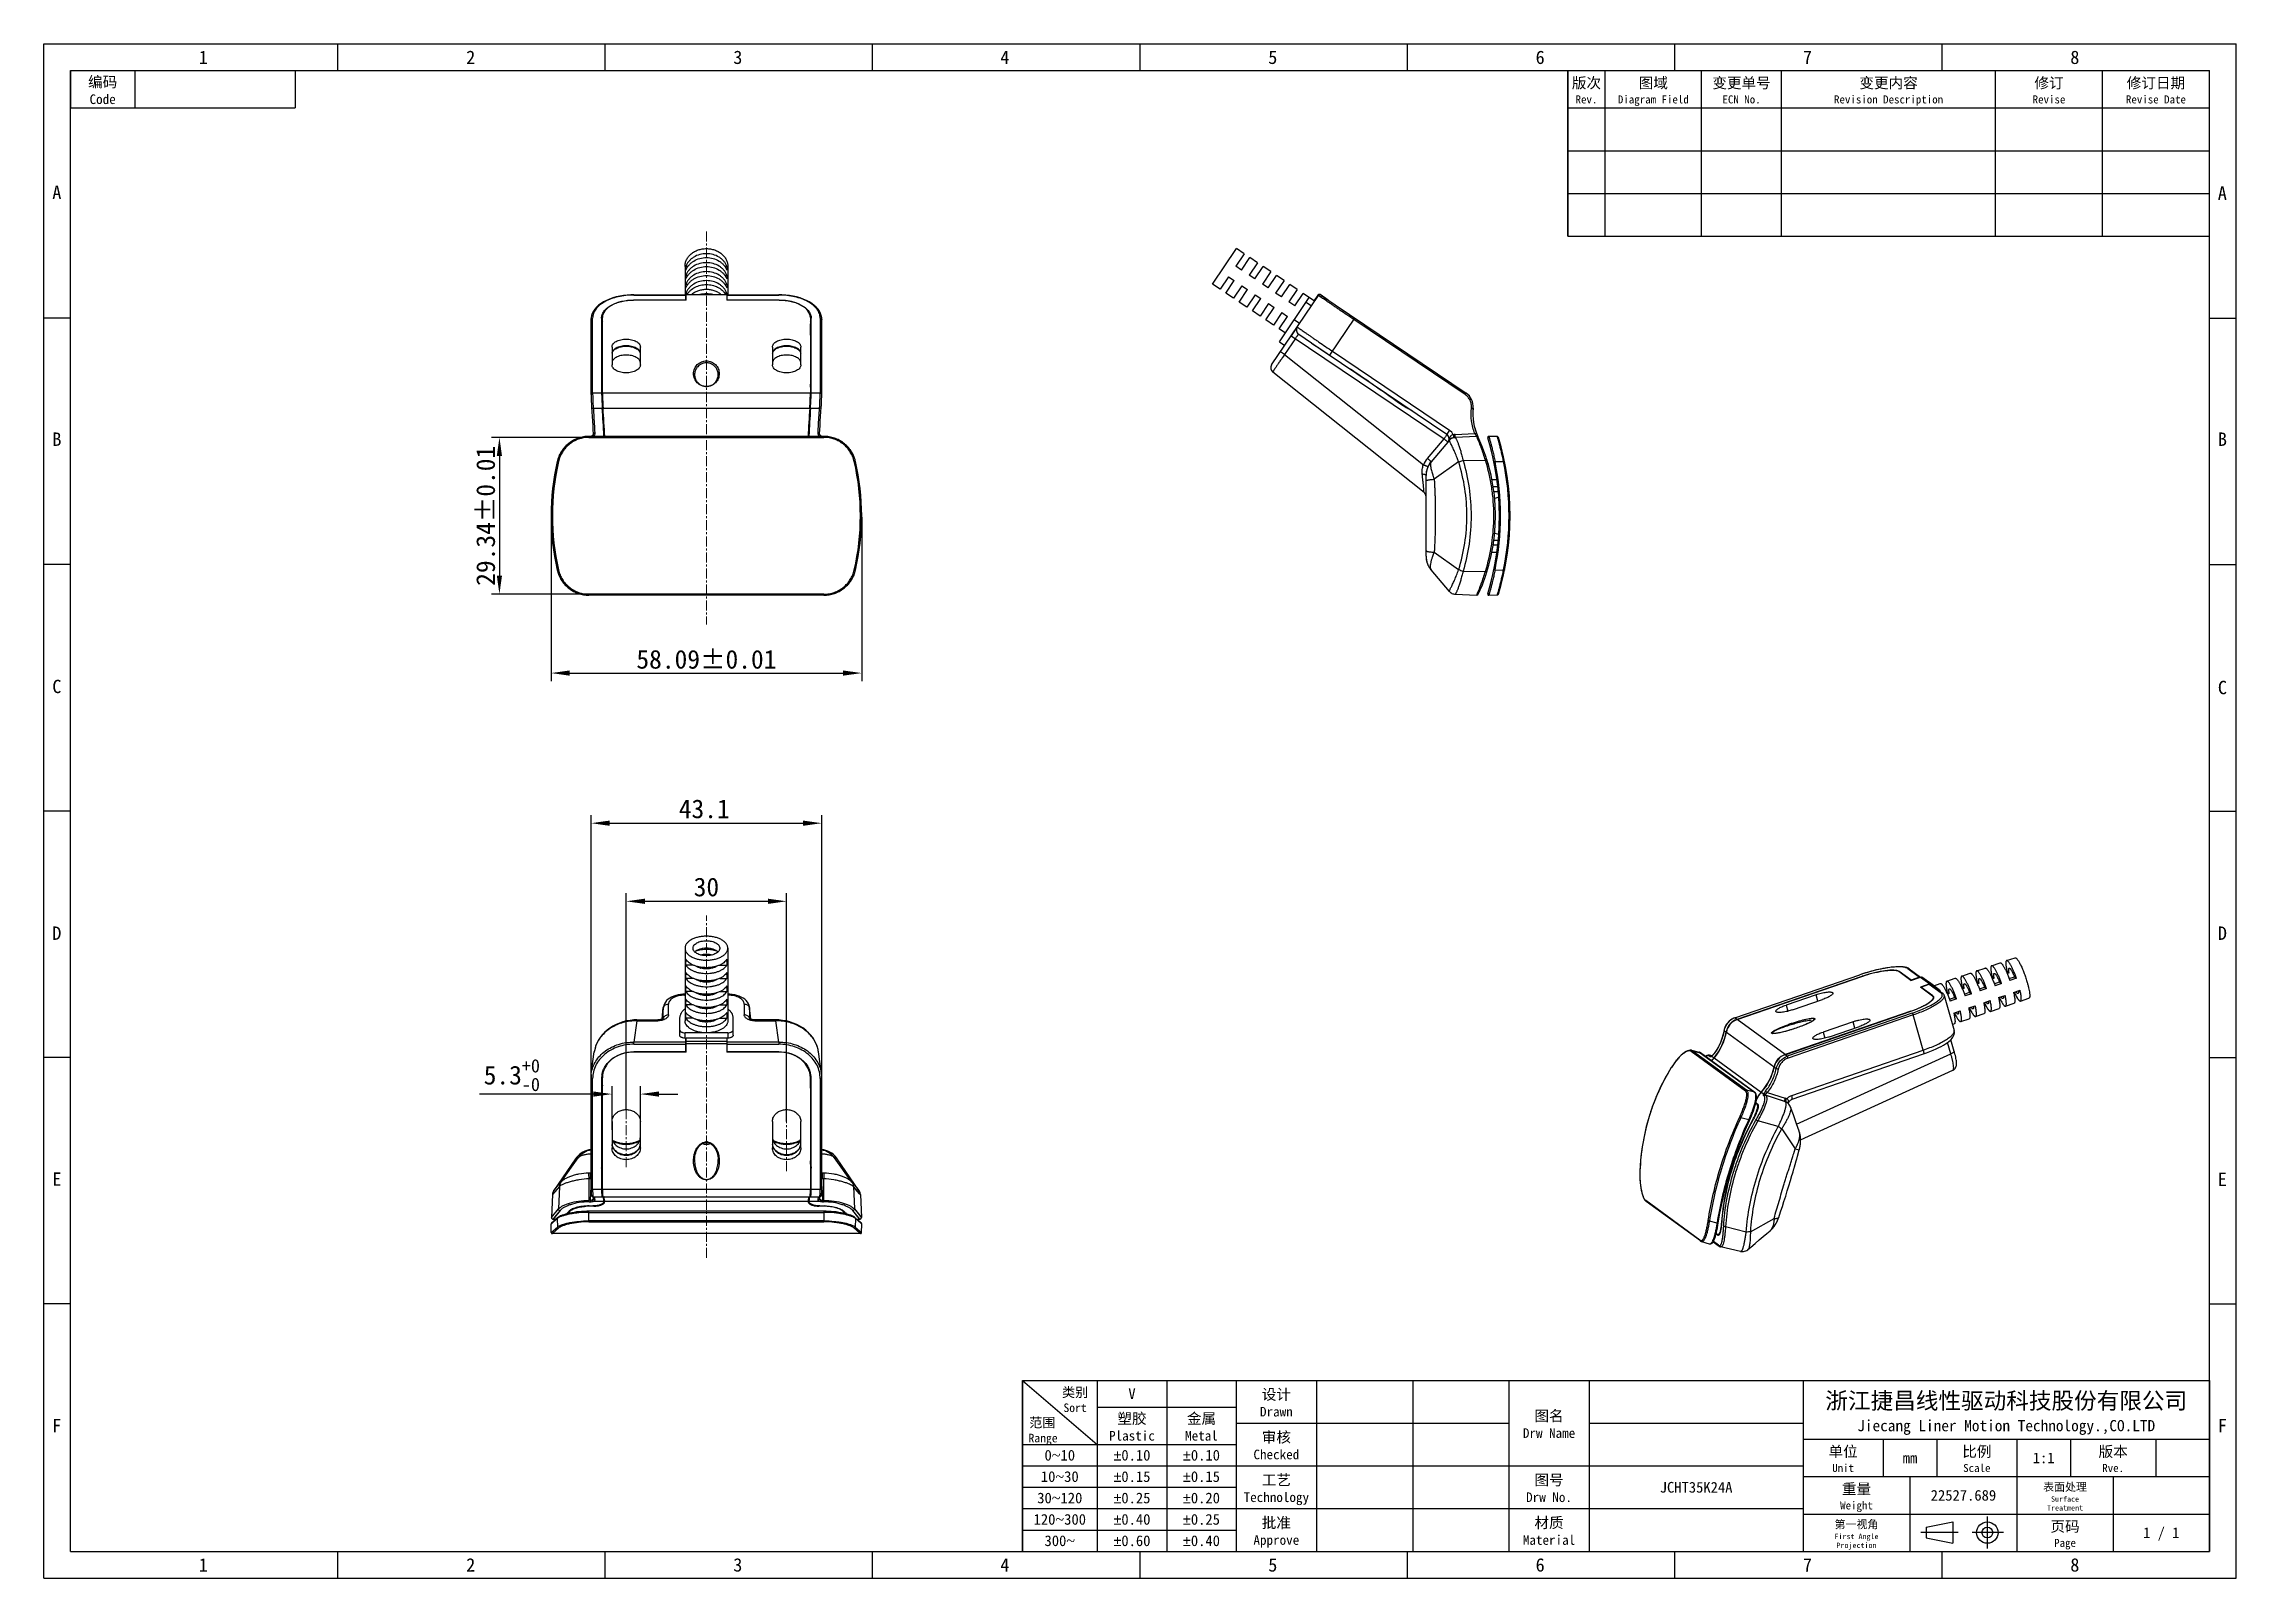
# Model space of a CAD drawing. Extents: x 5 to 415, y 5 to 292.
import ezdxf

# ---------------------------------------------------------------- set-up
doc = ezdxf.new("R2010")
doc.units = 0
doc.header["$PDMODE"] = 3
doc.header["$PDSIZE"] = 0.3125
doc.linetypes.add('CENTER', pattern=[0.6, 0.375, -0.075, 0.075, -0.075])
doc.layers.get('0').update_dxf_attribs({"linetype": 'CONTINUOUS'})
doc.layers.get('Defpoints').update_dxf_attribs({"linetype": 'CONTINUOUS'})
for name, color, linetype in [('DRW0001_DXF_DIMENSION', 7, 'CONTINUOUS'), ('DRW0001_DXF_FORMAT', 7, 'CONTINUOUS'), ('JCHT35K24A-上DXF_CONTINUOUS_LINE', 7, 'CONTINUOUS'), ('JCHT35K24A-下DXF_CONTINUOUS_LINE', 7, 'CONTINUOUS'), ('JCHT35K24A-按DXF_CONTINUOUS_LINE', 7, 'CONTINUOUS'), ('M7K1_DXF_CONTINUOUS_LINE', 7, 'CONTINUOUS'), ('ST2_5X8_DXF_CONTINUOUS_LINE', 7, 'CONTINUOUS')]:
    doc.layers.add(name, color=color, linetype=linetype)
doc.styles.get("Standard").update_dxf_attribs({"font": 'simfang.ttf'})
doc.styles.add('TEXTSTYLE_2', font='symbol_asme.ttf')
doc.styles.add('TEXTSTYLE_3', font='simfang.ttf')
doc.dimstyles.new('DIMSTYLE_1', dxfattribs={"dimtxt": 3.5, "dimasz": 3.5, "dimexe": 1.5, "dimexo": 0, "dimgap": 0.875, "dimtad": 1, "dimdec": 1, "dimdsep": 46, "dimtxsty": 'Standard', "dimblk": '_ARROW_FILLED', "dimblk1": '_ARROW_FILLED', "dimblk2": '_ARROW_FILLED', "dimcen": 0.09, "dimadec": 0, "dimazin": 2, "dimtp": 0.01, "dimtm": 0.01, "dimtfac": 1, "dimtdec": 1, "dimtofl": 0, "dimtmove": 0, "dimatfit": 3, "dimldrblk": '_ARROW_FILLED', "dimfxl": 1, "dimtolj": 1, "dimarcsym": 0})
doc.dimstyles.new('DIMSTYLE_2', dxfattribs={"dimtxt": 3.5, "dimasz": 3.5, "dimexe": 1.5, "dimexo": 0, "dimgap": 0.875, "dimtad": 1, "dimdsep": 46, "dimtxsty": 'Standard', "dimblk": '_ARROW_FILLED', "dimblk1": '_ARROW_FILLED', "dimblk2": '_ARROW_FILLED', "dimcen": 0.09, "dimadec": 0, "dimazin": 2, "dimtp": 0.01, "dimtm": 0.01, "dimtfac": 1, "dimtofl": 0, "dimtmove": 0, "dimatfit": 3, "dimldrblk": '_ARROW_FILLED', "dimfxl": 1, "dimtolj": 1, "dimarcsym": 0})
doc.dimstyles.get("Standard").update_dxf_attribs({"dimtxt": 3.5, "dimasz": 3.5, "dimexe": 1.5, "dimexo": 0, "dimtad": 1, "dimdsep": 46, "dimtxsty": 'Standard', "dimblk": '_ARROW_FILLED', "dimblk1": '_ARROW_FILLED', "dimblk2": '_ARROW_FILLED', "dimcen": 0.09, "dimadec": 0, "dimazin": 2, "dimtol": 1, "dimtp": 0.01, "dimtm": 0.01, "dimtfac": 1, "dimtofl": 0, "dimtmove": 0, "dimatfit": 3, "dimldrblk": '_ARROW_FILLED', "dimfxl": 1, "dimtolj": 1, "dimarcsym": 0})

msp = doc.modelspace()

# ---------------------------------------------------------------- texts
at = {"layer": 'DRW0001_DXF_FORMAT', "color": 2, "linetype": 'Continuous'}
for s, insert, char_height, width, attachment_point in [('1', (33.983, 290.734), 2.5, 1.83594, 1), ('2', (83.983, 290.734), 2.5, 1.83594, 1), ('3', (133.933, 290.734), 2.5, 1.83594, 1), ('4', (183.883, 290.734), 2.5, 1.83594, 1), ('5', (233.983, 290.734), 2.5, 1.83594, 1), ('6', (283.983, 290.734), 2.5, 1.83594, 1), ('7', (333.983, 290.734), 2.5, 1.83594, 1), ('8', (383.983, 290.734), 2.5, 1.83594, 1), ('编码\\P\\H1.8;Code', (16, 285.875), 2, 5.85938, 2), ('版次\\P\\H1.5;Rev.', (293.5, 285.688), 2, 5.85938, 2), ('图域\\P\\H1.5;Diagram Field', (306, 285.688), 2, 14.32031, 2), ('变更单号\\P\\H1.5;ECN No.', (322.5, 285.688), 2, 11.71875, 2), ('变更内容\\P\\H1.5;Revision Description', (350, 285.688), 2, 22.03125, 2), ('修订\\P\\H1.5;Revise', (380, 285.688), 2, 6.60938, 2), ('修订日期\\P\\H1.5;Revise Date', (400, 285.688), 2, 12.11719, 2), ('A', (6.581, 265.458), 2.5, 1.83594, 1), ('A', (411.564, 265.316), 2.5, 1.83594, 1), ('B', (6.598, 219.3), 2.5, 1.83594, 1), ('B', (411.581, 219.3), 2.5, 1.83594, 1), ('C', (6.581, 173.05), 2.5, 1.83594, 1), ('C', (411.581, 172.848), 2.5, 1.83594, 1), ('D', (6.581, 126.9), 2.5, 1.83594, 1), ('D', (411.581, 126.9), 2.5, 1.83594, 1), ('E', (6.581, 80.9), 2.5, 1.83594, 1), ('E', (411.564, 80.866), 2.5, 1.83594, 1), ('      类别\\P\\H1.6;       Sort\\P\\H1.8; 范围\\P\\H1.6; Range', (188.062, 40.675), 1.8, 13.20469, 1), ('V', (208.5, 40.5), 2, 1.46875, 2), ('设计\\P\\H1.8;Drawn', (235.5, 40.375), 2, 6.60938, 2), ('浙江捷昌线性驱动科技股份有限公司\\P\\H2.1;Jiecang Liner Motion Technology.,CO.LTD', (372, 39.75), 3.1, 72.65625, 2), ('F', (6.581, 34.8), 2.5, 1.83594, 1), ('塑胶\\P\\H1.8;Plastic', (208.5, 35.875), 2, 9.25313, 2), ('金属\\P\\H1.8;Metal', (221.5, 35.875), 2, 6.60938, 2), ('图名\\P\\H1.8;Drw Name', (286.5, 36.375), 2, 10.575, 2), ('F', (411.557, 34.8), 2.5, 1.83594, 1), ('0\\fTimes New Roman;~\\fFangSong;10', (195, 29), 2, 6.00468, 2), ('审核\\P\\H1.8;Checked', (235.5, 32.375), 2, 9.25313, 2), ('单位\\P\\H1.5;Unit', (341.5, 29.688), 2, 5.85938, 2), ('比例\\P\\H1.5;Scale', (366.5, 29.688), 2, 5.85938, 2), ('版本\\P\\H1.5;Rve.', (392, 29.688), 2, 5.85938, 2), ('10\\fTimes New Roman;~\\fFangSong;30', (195, 25), 2, 7.47343, 2), ('工艺\\P\\H1.8;Technology', (235.5, 24.375), 2, 13.21875, 2), ('mm', (354, 28.5), 2, 2.9375, 2), ('1:1', (379, 28.5), 2, 4.40625, 2), ('30\\fTimes New Roman;~\\fFangSong;120', (195, 21), 2, 8.94218, 2), ('图号\\P\\H1.8;Drw No.', (286.5, 24.375), 2, 9.25313, 2), ('重量\\P\\H1.5;Weight', (344, 22.688), 2, 6.60938, 2), ('22527.689', (364, 21.5), 2, 13.21875, 2), ('表面处理\\P\\H1.0;Surface\\PTreatment', (383, 22.812), 1.5, 8.78906, 2), ('120\\fTimes New Roman;~\\fFangSong;300', (195, 17), 2, 10.41093, 2), ('批准\\P\\H1.8;Approve', (235.5, 16.375), 2, 9.25313, 2), ('材质\\P\\H1.8;Material', (286.5, 16.375), 2, 10.575, 2), ('300\\fTimes New Roman;~', (195, 13), 2, 6.00468, 2), ('第一视角\\P\\H1.0;First Angle\\PProjection', (344, 15.812), 1.5, 8.78906, 2), ('页码\\P\\H1.5;Page', (383, 15.688), 2, 5.85938, 2), ('1 / 1', (401, 14.5), 2, 7.34375, 2), ('1', (33.983, 8.734), 2.5, 1.83594, 1), ('2', (83.983, 8.734), 2.5, 1.83594, 1), ('3', (133.933, 8.734), 2.5, 1.83594, 1), ('4', (183.883, 8.734), 2.5, 1.83594, 1), ('5', (233.983, 8.734), 2.5, 1.83594, 1), ('6', (283.983, 8.734), 2.5, 1.83594, 1), ('7', (333.983, 8.734), 2.5, 1.83594, 1), ('8', (383.983, 8.734), 2.5, 1.83594, 1)]:
    msp.add_mtext(s, dxfattribs=dict(at, insert=insert, char_height=char_height, width=width, attachment_point=attachment_point))
at = {"layer": 'DRW0001_DXF_FORMAT', "color": 2, "linetype": 'Continuous', "char_height": 2, "attachment_point": 2}
for s, insert, width, style in [('±\\fFangSong;0.10', (208.5, 29), 7.38416, 'TEXTSTYLE_2'), ('±\\fFangSong;0.10', (221.5, 29), 7.38416, 'TEXTSTYLE_2'), ('±\\fFangSong;0.15', (208.5, 25), 7.38416, 'TEXTSTYLE_2'), ('±\\fFangSong;0.15', (221.5, 25), 7.38416, 'TEXTSTYLE_2'), ('±\\fFangSong;0.25', (208.5, 21), 7.38416, 'TEXTSTYLE_2'), ('±\\fFangSong;0.20', (221.5, 21), 7.38416, 'TEXTSTYLE_2'), ('JCHT35K24A', (314, 23), 14.6875, 'TEXTSTYLE_3'), ('±\\fFangSong;0.40', (208.5, 17), 7.38416, 'TEXTSTYLE_2'), ('±\\fFangSong;0.25', (221.5, 17), 7.38416, 'TEXTSTYLE_2'), ('±\\fFangSong;0.60', (208.5, 13), 7.38416, 'TEXTSTYLE_2'), ('±\\fFangSong;0.40', (221.5, 13), 7.38416, 'TEXTSTYLE_2')]:
    msp.add_mtext(s, dxfattribs=dict(at, insert=insert, width=width, style=style))

# ---------------------------------------------------------------- blocks, each defined once
blk = doc.blocks.new('_ARROW_FILLED')
at = {"color": 0, "linetype": 'ByBlock'}
blk.add_solid([(0, 0), (-1, 0.14), (-1, -0.14)], dxfattribs=at)
blk = doc.blocks.new('*D5')
at = {"layer": 'Defpoints', "color": 0, "linetype": 'CENTER', "lineweight": 15, "ltscale": 5}
for p in [(143.91, 131.61), (113.91, 92.64), (143.91, 90.45)]:
    blk.add_point(p, dxfattribs=at)
at = {"layer": 'DRW0001_DXF_DIMENSION', "color": 0, "linetype": 'Continuous', "lineweight": -2}
for p, q in [((113.91, 92.64), (113.91, 133.11)), ((117.41, 131.61), (140.41, 131.61)), ((143.91, 90.45), (143.91, 133.11))]:
    blk.add_line(p, q, dxfattribs=at)
at = {"layer": 'DRW0001_DXF_DIMENSION', "color": 0, "linetype": 'CENTER', "lineweight": -2, "ltscale": 5, "xscale": 3.5, "yscale": 3.5, "zscale": 3.5, "rotation": 180}
blk.add_blockref('_ARROW_FILLED', (113.91, 131.61), dxfattribs=at)
at = {"layer": 'DRW0001_DXF_DIMENSION', "color": 0, "linetype": 'CENTER', "lineweight": -2, "ltscale": 5, "xscale": 3.5, "yscale": 3.5, "zscale": 3.5}
blk.add_blockref('_ARROW_FILLED', (143.91, 131.61), dxfattribs=at)
at = {"layer": 'DRW0001_DXF_DIMENSION', "color": 0, "linetype": 'CENTER', "ltscale": 5, "insert": (128.91, 134.26), "char_height": 3.5, "attachment_point": 5}
blk.add_mtext('\\A1;30', dxfattribs=at)
blk = doc.blocks.new('*D6')
at = {"layer": 'Defpoints', "color": 0, "linetype": 'CENTER', "lineweight": 15, "ltscale": 5}
for p in [(150.48, 146.22), (107.33, 98.66), (150.48, 98.66)]:
    blk.add_point(p, dxfattribs=at)
at = {"layer": 'DRW0001_DXF_DIMENSION', "color": 0, "linetype": 'Continuous', "lineweight": -2}
for p, q in [((107.33, 98.66), (107.33, 147.72)), ((150.48, 98.66), (150.48, 147.72)), ((110.83, 146.22), (146.98, 146.22))]:
    blk.add_line(p, q, dxfattribs=at)
at = {"layer": 'DRW0001_DXF_DIMENSION', "color": 0, "linetype": 'CENTER', "lineweight": -2, "ltscale": 5, "xscale": 3.5, "yscale": 3.5, "zscale": 3.5, "rotation": 180}
blk.add_blockref('_ARROW_FILLED', (107.33, 146.22), dxfattribs=at)
at = {"layer": 'DRW0001_DXF_DIMENSION', "color": 0, "linetype": 'CENTER', "lineweight": -2, "ltscale": 5, "xscale": 3.5, "yscale": 3.5, "zscale": 3.5}
blk.add_blockref('_ARROW_FILLED', (150.48, 146.22), dxfattribs=at)
at = {"layer": 'DRW0001_DXF_DIMENSION', "color": 0, "linetype": 'CENTER', "ltscale": 5, "insert": (128.5, 148.88), "char_height": 3.5, "attachment_point": 5}
blk.add_mtext('\\A1;43.1', dxfattribs=at)
blk = doc.blocks.new('*D10')
at = {"color": 0, "lineweight": -2, "ltscale": 5}
for p, q in [((99.86, 203.38), (99.86, 172.8)), ((157.95, 203.46), (157.95, 172.8)), ((103.36, 174.3), (154.45, 174.3))]:
    blk.add_line(p, q, dxfattribs=at)
at = {"layer": 'Defpoints', "color": 0, "linetype": 'CENTER', "lineweight": 15, "ltscale": 5}
for p in [(99.86, 203.38), (157.95, 203.46), (157.95, 174.3)]:
    blk.add_point(p, dxfattribs=at)
at = {"color": 0, "linetype": 'CENTER', "lineweight": -2, "ltscale": 5, "xscale": 3.5, "yscale": 3.5, "zscale": 3.5, "rotation": 180}
blk.add_blockref('_ARROW_FILLED', (99.86, 174.3), dxfattribs=at)
at = {"color": 0, "linetype": 'CENTER', "lineweight": -2, "ltscale": 5, "xscale": 3.5, "yscale": 3.5, "zscale": 3.5}
blk.add_blockref('_ARROW_FILLED', (157.95, 174.3), dxfattribs=at)
at = {"color": 0, "linetype": 'CENTER', "lineweight": 15, "ltscale": 5, "insert": (128.91, 176.85), "char_height": 3.5, "attachment_point": 5}
blk.add_mtext('\\A1;58.09%%p0.01', dxfattribs=at)
blk = doc.blocks.new('*D11')
at = {"color": 0, "lineweight": -2, "ltscale": 5}
for p, q in [((128.91, 218.39), (88.7, 218.39)), ((90.2, 214.89), (90.2, 192.55)), ((128.91, 189.05), (88.7, 189.05))]:
    blk.add_line(p, q, dxfattribs=at)
at = {"layer": 'Defpoints', "color": 0, "linetype": 'CENTER', "lineweight": 15, "ltscale": 5}
for p in [(128.91, 218.39), (90.2, 189.05), (128.91, 189.05)]:
    blk.add_point(p, dxfattribs=at)
at = {"color": 0, "linetype": 'CENTER', "lineweight": -2, "ltscale": 5, "xscale": 3.5, "yscale": 3.5, "zscale": 3.5}
for p, rotation in [((90.2, 218.39), 90), ((90.2, 189.05), 270)]:
    blk.add_blockref('_ARROW_FILLED', p, dxfattribs=dict(at, rotation=rotation))
at = {"color": 0, "linetype": 'CENTER', "lineweight": 15, "ltscale": 5, "insert": (87.64, 203.72), "char_height": 3.5, "attachment_point": 5, "rotation": 90}
blk.add_mtext('\\A1;29.34%%p0.01', dxfattribs=at)
blk = doc.blocks.new('*D14')
at = {"color": 0, "lineweight": -2, "ltscale": 5}
for p, q in [((107.76, 95.55), (86.48, 95.55)), ((111.26, 88.86), (111.26, 97.05)), ((116.56, 88.86), (116.56, 97.05)), ((120.06, 95.55), (123.56, 95.55))]:
    blk.add_line(p, q, dxfattribs=at)
at = {"layer": 'Defpoints', "color": 0, "lineweight": 15, "ltscale": 5}
for p in [(116.56, 95.55), (111.26, 88.86), (116.56, 88.86)]:
    blk.add_point(p, dxfattribs=at)
at = {"color": 0, "lineweight": -2, "ltscale": 5, "xscale": 3.5, "yscale": 3.5, "zscale": 3.5}
blk.add_blockref('_ARROW_FILLED', (111.26, 95.55), dxfattribs=at)
at = {"color": 0, "lineweight": -2, "ltscale": 5, "xscale": 3.5, "yscale": 3.5, "zscale": 3.5, "rotation": 180}
blk.add_blockref('_ARROW_FILLED', (116.56, 95.55), dxfattribs=at)
at = {"color": 0, "lineweight": 15, "ltscale": 5, "insert": (92.52, 99.1), "char_height": 3.5, "attachment_point": 5}
blk.add_mtext('\\A1;{\\A1;5.3{}{\\H0.71x;\\C2;\\S+0^ -0;}}', dxfattribs=at)

# ---------------------------------------------------------------- dimensions: what is measured, and where the dimension line sits
at = {"lineweight": 15, "ltscale": 5}
dim = msp.add_linear_dim(base=(90.199, 189.05), p1=(128.909, 218.392), p2=(128.909, 189.05), angle=90, dimstyle='Standard', dxfattribs=at)
dim.commit()
dim.dimension.update_dxf_attribs({"geometry": '*D11', "text_midpoint": (87.644, 203.721)})
dim = msp.add_linear_dim(base=(157.955, 174.296), p1=(99.863, 203.384), p2=(157.955, 203.457), dimstyle='Standard', dxfattribs=at)
dim.commit()
dim.dimension.update_dxf_attribs({"geometry": '*D10', "text_midpoint": (128.909, 176.851)})
dim = msp.add_linear_dim(base=(116.559, 95.546), p1=(111.259, 88.857), p2=(116.559, 88.857), text='{\\A1;<>{}{\\H0.71x;\\C2;\\S+0^ -0;}}', dimstyle='Standard', override={"dimgap": 0.625, "dimtad": 1, "dimdec": 1, "dimlfac": 1, "dimpost": '<>', "dimse1": 0, "dimse2": 0, "dimsd1": 0, "dimsd2": 0, "dimtol": 0, "dimlim": 0, "dimtp": 0.01, "dimtm": 0.01, "dimtdec": 0, "dimtofl": 0}, dxfattribs=at)
dim.commit()
dim.dimension.update_dxf_attribs({"geometry": '*D14', "text_midpoint": (92.524, 95.546), "dimtype": 160})
at = {"layer": 'DRW0001_DXF_DIMENSION', "color": 2, "linetype": 'Continuous'}
for base, p1, p2, dimstyle, picture, middle in [((150.483, 146.22), (107.334, 98.664), (150.483, 98.664), 'DIMSTYLE_1', '*D6', (128.504, 146.22)), ((143.909, 131.612), (113.909, 92.645), (143.909, 90.448), 'DIMSTYLE_2', '*D5', (128.909, 131.612))]:
    dim = msp.add_linear_dim(base=base, p1=p1, p2=p2, dimstyle=dimstyle, dxfattribs=at)
    dim.commit()
    dim.dimension.update_dxf_attribs({"geometry": picture, "text_midpoint": middle, "dimtype": 160})

# ---------------------------------------------------------------- linework, layer by layer
at = {"linetype": 'CENTER', "lineweight": 15, "ltscale": 5}
for p, q in [((128.909, 256.877), (128.909, 183.385)), ((128.909, 64.925), (128.909, 128.926)), ((113.909, 81.851), (113.909, 93.808)), ((143.909, 81.111), (143.909, 93.825))]:
    msp.add_line(p, q, dxfattribs=at)
at = {"layer": 'DRW0001_DXF_FORMAT', "color": 2, "linetype": 'Continuous'}
for p, q in [((5, 5), (5, 292)), ((5, 292), (415, 292)), ((415, 5), (415, 292)), ((10, 287), (52, 287)), ((10, 287), (10, 280)), ((22, 287), (22, 280)), ((52, 287), (52, 280)), ((290, 256), (290, 287)), ((290, 287), (410, 287)), ((297, 256), (297, 287)), ((315, 256), (315, 287)), ((330, 256), (330, 287)), ((370, 256), (370, 287)), ((390, 256), (390, 287)), ((410, 256), (410, 287)), ((10, 280), (52, 280)), ((290, 280), (410, 280)), ((290, 272), (410, 272)), ((290, 264), (410, 264)), ((290, 256), (410, 256)), ((188, 42), (228, 42)), ((188, 42), (188, 10)), ((188, 42), (202, 30)), ((202, 42), (202, 10)), ((215, 42), (215, 10)), ((228, 42), (334, 42)), ((228, 42), (228, 10)), ((228, 42), (228, 10)), ((243, 42), (243, 10)), ((261, 42), (261, 10)), ((279, 42), (279, 10)), ((294, 42), (294, 10)), ((334, 42), (410, 42)), ((334, 42), (334, 10)), ((334, 42), (334, 10)), ((410, 42), (410, 10)), ((202, 37), (228, 37)), ((228, 34), (279, 34)), ((294, 34), (334, 34)), ((188, 30), (228, 30)), ((334, 31), (410, 31)), ((349, 31), (349, 24)), ((359, 31), (359, 24)), ((374, 31), (374, 10)), ((384, 31), (384, 24)), ((400, 31), (400, 24)), ((188, 26), (228, 26)), ((228, 26), (334, 26)), ((188, 22), (228, 22)), ((334, 24), (410, 24)), ((354, 24), (354, 10)), ((392, 24), (392, 10)), ((188, 18), (228, 18)), ((228, 18), (334, 18)), ((334, 17), (410, 17)), ((188, 14), (228, 14)), ((188, 10), (228, 10)), ((228, 10), (334, 10)), ((334, 10), (410, 10)), ((5, 5), (415, 5))]:
    msp.add_line(p, q, dxfattribs=at)
at = {"layer": 'DRW0001_DXF_FORMAT', "color": 7, "linetype": 'Continuous'}
for p, q in [((60, 287), (60, 292)), ((110, 287), (110, 292)), ((160, 287), (160, 292)), ((210, 287), (210, 292)), ((260, 287), (260, 292)), ((310, 287), (310, 292)), ((360, 287), (360, 292)), ((10, 10), (10, 287)), ((10, 287), (410, 287)), ((52, 287), (52, 280)), ((290, 287), (290, 256)), ((410, 10), (410, 287)), ((10, 280), (52, 280)), ((290, 256), (410, 256)), ((10, 240.7), (5, 240.7)), ((410, 240.7), (415, 240.7)), ((10, 194.6), (5, 194.6)), ((410, 194.6), (415, 194.6)), ((10, 148.5), (5, 148.5)), ((410, 148.5), (415, 148.5)), ((10, 102.4), (5, 102.4)), ((410, 102.4), (415, 102.4)), ((10, 56.3), (5, 56.3)), ((410, 56.3), (415, 56.3)), ((188, 42), (410, 42)), ((188, 10), (188, 42)), ((368.464, 16.53), (368.464, 10.53)), ((363.008, 13.53), (356.008, 13.53)), ((357.008, 14.53), (362.008, 15.53)), ((357.008, 14.53), (357.008, 12.53)), ((357.008, 12.53), (362.008, 11.53)), ((362.008, 15.53), (362.008, 11.53)), ((371.464, 13.53), (365.656, 13.515)), ((10, 10), (410, 10)), ((60, 5), (60, 10)), ((110, 5), (110, 10)), ((160, 5), (160, 10)), ((210, 5), (210, 10)), ((260, 5), (260, 10)), ((310, 5), (310, 10)), ((360, 5), (360, 10))]:
    msp.add_line(p, q, dxfattribs=at)
for radius in [2, 1]:
    msp.add_circle((368.464, 13.53), radius, dxfattribs=at)
at = {"layer": 'JCHT35K24A-上DXF_CONTINUOUS_LINE', "color": 7, "linetype": 'Continuous'}
for p, q in [((125.109, 244.03), (115.276, 244.03)), ((125.109, 244.03), (125.109, 245.144)), ((125.109, 245.144), (132.709, 245.144)), ((125.109, 245.092), (132.709, 245.092)), ((132.709, 245.144), (132.709, 244.03)), ((142.541, 244.03), (132.709, 244.03)), ((243.266, 245.011), (242.595, 244.017)), ((242.595, 244.017), (242.711, 243.938)), ((245.208, 244.063), (243.682, 245.092)), ((109.459, 226.676), (109.459, 240.787)), ((148.359, 240.787), (148.359, 226.676)), ((111.259, 235.29), (111.259, 231.935)), ((116.559, 231.935), (116.559, 235.29)), ((141.259, 235.29), (141.259, 231.935)), ((146.559, 231.935), (146.559, 235.29)), ((128.909, 232.333), (128.909, 232.699)), ((148.359, 226.676), (109.459, 226.676)), ((128.909, 227.923), (128.909, 227.889)), ((109.583, 223.873), (148.234, 223.873)), ((321.651, 109.493), (345.17, 117.596)), ((354.187, 116.825), (351.918, 118.48)), ((354.187, 116.825), (355.958, 117.435)), ((357.712, 116.156), (355.941, 115.546)), ((358.21, 113.891), (355.941, 115.546)), ((355.958, 117.435), (357.712, 116.156)), ((357.934, 116.147), (356.219, 117.398)), ((358.103, 115.88), (358.076, 115.973)), ((354.147, 111.05), (330.629, 102.946)), ((336.424, 114.137), (330.832, 112.21)), ((330.832, 112.21), (331.178, 111.056)), ((332.055, 111.318), (337.647, 113.245)), ((336.781, 112.946), (336.424, 114.137)), ((354.157, 111.015), (354.147, 111.05)), ((358.409, 113.526), (358.383, 113.616)), ((319.656, 107.136), (328.576, 100.631)), ((330.629, 102.946), (321.651, 109.493)), ((343.347, 109.088), (337.755, 107.161)), ((337.755, 107.161), (338.101, 106.007)), ((338.978, 106.269), (344.57, 108.196)), ((343.704, 107.898), (343.347, 109.088)), ((115.283, 103.455), (115.276, 103.406)), ((125.109, 103.406), (115.276, 103.406)), ((125.109, 104.245), (125.009, 104.245)), ((125.109, 103.406), (125.109, 106.068)), ((125.109, 106.068), (132.709, 106.068)), ((132.709, 105.397), (125.109, 105.397)), ((125.109, 104.981), (132.709, 104.981)), ((132.709, 106.068), (132.709, 103.406)), ((132.809, 104.245), (132.709, 104.245)), ((142.541, 103.406), (132.709, 103.406)), ((142.541, 103.406), (142.534, 103.456)), ((109.459, 77.677), (109.459, 98.597)), ((109.497, 99.149), (109.614, 99.987)), ((148.203, 99.987), (148.32, 99.149)), ((148.359, 98.597), (148.359, 77.677)), ((326.146, 95.866), (317.366, 102.269)), ((326.159, 95.881), (326.146, 95.866)), ((326.159, 95.881), (326.202, 95.867)), ((111.259, 90.448), (111.259, 85.474)), ((116.559, 85.474), (116.559, 90.448)), ((141.259, 90.448), (141.259, 85.474)), ((146.559, 85.474), (146.559, 90.448)), ((324.484, 90.539), (324.489, 90.548)), ((324.484, 90.539), (324.489, 90.548)), ((324.534, 90.525), (324.484, 90.539)), ((325.365, 93.652), (325.189, 93.78)), ((325.495, 93.682), (325.189, 93.78)), ((325.425, 93.632), (325.365, 93.652)), ((128.909, 86.518), (128.909, 86.606)), ((126.707, 83.286), (126.705, 83.167)), ((126.707, 83.29), (126.707, 83.286)), ((131.11, 83.286), (131.11, 83.29)), ((131.112, 83.167), (131.11, 83.286)), ((128.909, 79.582), (128.909, 79.476)), ((107.09, 74.591), (107.09, 74.632)), ((107.85, 74.591), (107.09, 74.591)), ((107.853, 74.636), (107.85, 74.591)), ((148.359, 77.677), (109.459, 77.677)), ((109.562, 76.355), (148.255, 76.355)), ((147.93, 75.481), (109.887, 75.481)), ((149.965, 74.636), (149.967, 74.591)), ((150.727, 74.591), (149.967, 74.591)), ((150.727, 74.632), (150.727, 74.591)), ((102.966, 73.193), (103.259, 73.517)), ((103.259, 73.517), (103.34, 73.606)), ((103.344, 73.769), (103.339, 73.606)), ((154.472, 73.77), (154.477, 73.606)), ((154.477, 73.606), (154.558, 73.517)), ((154.558, 73.517), (154.851, 73.193)), ((318.744, 71.655), (318.74, 71.612)), ((318.792, 71.643), (318.744, 71.655)), ((317.755, 69.454), (317.962, 69.302)), ((318.121, 69.241), (318.286, 69.202))]:
    msp.add_line(p, q, dxfattribs=at)
for points in [[(336.078, 109.457), (336.078, 109.457), (336.071, 109.447), (336.052, 109.424), (336.019, 109.392), (335.972, 109.351), (335.912, 109.305), (335.838, 109.254), (335.752, 109.199), (335.655, 109.14), (335.547, 109.079), (335.43, 109.015), (335.302, 108.949), (335.165, 108.881), (335.017, 108.81), (334.859, 108.737), (334.692, 108.662), (334.514, 108.584), (334.326, 108.504), (334.127, 108.423), (333.917, 108.339), (333.695, 108.252), (333.461, 108.163), (333.214, 108.072), (332.956, 107.98), (332.685, 107.885), (332.401, 107.789), (332.099, 107.69), (331.768, 107.586), (331.422, 107.481), (331.066, 107.377), (330.722, 107.283), (330.411, 107.201), (330.128, 107.132), (329.875, 107.073), (329.646, 107.024), (329.434, 106.982), (329.237, 106.947), (329.052, 106.918), (328.882, 106.895), (328.728, 106.88), (328.596, 106.873), (328.487, 106.873), (328.407, 106.878), (328.356, 106.887)], [(126.707, 83.29), (126.722, 83.558), (126.765, 83.922), (126.829, 84.258), (126.912, 84.57), (127.015, 84.865), (127.131, 85.133), (127.255, 85.368), (127.384, 85.576), (127.517, 85.755), (127.655, 85.914), (127.804, 86.06), (127.961, 86.187), (128.126, 86.295)], [(128.126, 86.295), (128.295, 86.383), (128.467, 86.449), (128.64, 86.493), (128.809, 86.515), (128.909, 86.518)], [(128.909, 86.518), (129.013, 86.514), (129.183, 86.491), (129.355, 86.447), (129.527, 86.381)], [(129.527, 86.381), (129.696, 86.293), (129.859, 86.184), (130.016, 86.057), (130.165, 85.911), (130.303, 85.752), (130.435, 85.572), (130.564, 85.365), (130.687, 85.131), (130.803, 84.863), (130.905, 84.568), (130.988, 84.257), (131.053, 83.921), (131.095, 83.558), (131.11, 83.29)]]:
    msp.add_lwpolyline(points, dxfattribs=at)
for centre, radius, start, end in [((243.514, 244.844), 0.3, 56, 146), ((269.308, 224.189), 3, 353.96269, 56), ((282.236, 222.821), 10, 173.96269, 178.86433), ((282.236, 222.821), 10, 185.61433, 193.57324), ((107.992, 218.511), 1.896, 1.99794, 2.54046), ((149.825, 218.511), 1.896, 177.45954, 178.00206), ((282.236, 222.821), 10, 195.52032, 204.72362), ((241.491, 203.721), 35, 15.35489, 16.45724), ((356.054, 117.17), 0.281, 74.66645, 80.52756), ((357.809, 115.874), 0.298, 103.37387, 109.01054), ((357.81, 115.896), 0.277, 70.05753, 74.64856), ((357.809, 115.893), 0.279, 64.84262, 70.05855), ((357.81, 115.895), 0.277, 53.95551, 64.85492), ((332.604, 114.472), 6.153, 299.01411, 299.36004), ((336.246, 109.483), 0.207, 163.15521, 174.11299), ((309.703, 108.8), 10.069, 315.61706, 318.87611), ((309.281, 109.181), 10.637, 318.82644, 319.47289), ((313.917, 105.217), 4.537, 319.47303, 319.7228), ((331.168, 91.414), 6.712, 139.29501, 139.46569), ((331.172, 91.41), 6.718, 139.12444, 139.29502), ((331.181, 91.403), 6.729, 138.4427, 139.12435), ((325.192, 93.415), 0.293, 48.88891, 53.8945), ((325.081, 93.345), 0.425, 21.14418, 25.81528), ((128.909, 84.98), 1.627, 90.01157, 96.67281), ((128.908, 84.98), 1.626, 83.41202, 89.98883), ((107.203, 71.247), 3.417, 98.4104, 103.73865), ((107.085, 64.916), 9.675, 91.35891, 94.11425), ((107.09, 64.786), 9.805, 90.58261, 91.36599), ((107.09, 64.784), 9.807, 90.00009, 90.58288), ((109.479, 75.451), 0.409, 4.25489, 5.43356), ((109.467, 75.45), 0.421, 357.35718, 4.26847), ((148.35, 75.45), 0.421, 175.73153, 182.64282), ((148.338, 75.451), 0.409, 174.56644, 175.74511), ((150.727, 64.782), 9.809, 89.3749, 89.99992), ((150.727, 64.786), 9.805, 88.75048, 89.3751), ((150.729, 64.864), 9.727, 86.24283, 88.75216), ((150.554, 71.276), 3.393, 76.13624, 81.0376), ((318.102, 69.441), 0.19, 257.23895, 259.82509)]:
    msp.add_arc(centre, radius, start, end, dxfattribs=at)
for centre, major_axis, ratio, start_param, end_param in [((115.276, 240.787), (5.818, 0), 0.5574962, 1.5707963, 3.1415927), ((142.541, 240.787), (5.818, 0), 0.5574962, 0, 1.5707963), ((109.693, 224.189), (-0.195, 3), 0.0434784, 0.5905922, 1.6733475), ((148.124, 224.189), (0.195, 3), 0.0434784, -1.6733475, -0.5905922), ((109.217, 222.821), (-0.649, 10), 0.0434784, -2.0099874, -1.4682452), ((148.6, 222.821), (0.649, 10), 0.0434784, 1.4682452, 2.0099874), ((346.513, 116.617), (5.557, 1.665), 0.2316228, 0.1741578, 1.7449541), ((352.805, 112.029), (5.557, 1.665), 0.2316228, -1.3966385, 0.1741578), ((310.029, 108.732), (3.653, 9.327), 0.9730224, -1.908929, -1.3671868), ((322.544, 106.658), (1.096, 2.798), 0.9730224, 0.6916506, 1.7744058), ((115.276, 98.597), (5.818, 0), 0.8265221, 1.5707963, 3.1415927), ((142.541, 98.597), (5.818, 0), 0.8265221, 6.2831853, 7.8539816), ((331.413, 100.19), (2.028, 2.214), 0.9389283, 1.046605, 2.1293602), ((115.393, 99.436), (5.818, 0), 0.8265221, 3.0167556, 3.026696), ((142.424, 99.436), (5.818, 0), 0.8265221, 0.1148967, 0.125378), ((319.118, 102.103), (6.76, 7.379), 0.9389283, -1.5539747, -1.0122324), ((109.693, 79.355), (0.132, 3), 0.0646063, -4.1161444, -3.1387601), ((109.217, 66.427), (0.438, 10), 0.0646063, 5.8496466, 6.1743496), ((148.6, 66.427), (-0.438, 10), 0.0646063, 6.392021, 6.716724), ((148.124, 79.355), (-0.132, 3), 0.0646063, -3.1444253, -2.1670409)]:
    msp.add_ellipse(centre, major_axis=major_axis, ratio=ratio, start_param=start_param, end_param=end_param, dxfattribs=at)
for points, knots in [([(111.259, 235.29), (111.259, 235.388), (111.296, 235.592), (111.456, 235.876), (111.709, 236.133), (112.042, 236.355), (112.444, 236.536), (113.066, 236.719), (113.568, 236.772), (113.909, 236.772)], [0, 0, 0, 0, 0.0888564, 0.1846066, 0.2918881, 0.412609, 0.5463632, 0.6911027, 1, 1, 1, 1]), ([(116.559, 234.046), (116.559, 234.144), (116.521, 234.349), (116.361, 234.633), (116.109, 234.889), (115.775, 235.111), (115.373, 235.293), (114.751, 235.475), (113.909, 235.564), (113.066, 235.475), (112.444, 235.293), (112.042, 235.111), (111.709, 234.889), (111.456, 234.633), (111.296, 234.349), (111.259, 234.144), (111.259, 234.046)], [0, 0, 0, 0, 0.0444241, 0.0923047, 0.1459436, 0.206304, 0.2731772, 0.3455533, 0.4999933, 0.654433, 0.7268106, 0.7936868, 0.8540508, 0.9076925, 0.9555754, 1, 1, 1, 1]), ([(113.909, 236.772), (114.249, 236.772), (114.751, 236.719), (115.373, 236.536), (115.775, 236.355), (116.109, 236.133), (116.361, 235.876), (116.521, 235.592), (116.559, 235.388), (116.559, 235.29)], [0, 0, 0, 0, 0.3088973, 0.4536368, 0.587391, 0.7081119, 0.8153934, 0.9111436, 1, 1, 1, 1]), ([(141.259, 235.29), (141.259, 235.388), (141.296, 235.592), (141.456, 235.876), (141.709, 236.133), (142.042, 236.355), (142.444, 236.536), (143.066, 236.719), (143.909, 236.807), (144.751, 236.719), (145.373, 236.536), (145.775, 236.355), (146.109, 236.133), (146.361, 235.876), (146.521, 235.592), (146.559, 235.388), (146.559, 235.29)], [0, 0, 0, 0, 0.0444241, 0.0923047, 0.1459436, 0.206304, 0.2731772, 0.3455533, 0.4999933, 0.654433, 0.7268106, 0.7936868, 0.8540508, 0.9076925, 0.9555754, 1, 1, 1, 1]), ([(146.559, 234.046), (146.559, 234.144), (146.521, 234.349), (146.361, 234.633), (146.109, 234.889), (145.775, 235.111), (145.373, 235.293), (144.751, 235.475), (143.909, 235.564), (143.066, 235.475), (142.444, 235.293), (142.042, 235.111), (141.709, 234.889), (141.456, 234.633), (141.296, 234.349), (141.259, 234.144), (141.259, 234.046)], [0, 0, 0, 0, 0.0444241, 0.0923047, 0.1459436, 0.206304, 0.2731772, 0.3455533, 0.4999933, 0.654433, 0.7268106, 0.7936868, 0.8540508, 0.9076925, 0.9555754, 1, 1, 1, 1]), ([(113.909, 230.453), (113.568, 230.453), (113.066, 230.505), (112.444, 230.688), (112.042, 230.87), (111.709, 231.092), (111.456, 231.348), (111.296, 231.632), (111.259, 231.837), (111.259, 231.935)], [0, 0, 0, 0, 0.3088973, 0.4536368, 0.587391, 0.7081119, 0.8153934, 0.9111436, 1, 1, 1, 1]), ([(116.559, 231.935), (116.559, 231.837), (116.521, 231.632), (116.361, 231.348), (116.109, 231.092), (115.775, 230.87), (115.373, 230.688), (114.751, 230.505), (114.249, 230.453), (113.909, 230.453)], [0, 0, 0, 0, 0.0888564, 0.1846066, 0.2918881, 0.412609, 0.5463632, 0.6911027, 1, 1, 1, 1]), ([(128.909, 227.889), (128.596, 227.889), (127.964, 228.014), (127.165, 228.549), (126.63, 229.35), (126.443, 230.294), (126.63, 231.238), (127.165, 232.038), (127.964, 232.573), (128.596, 232.699), (128.909, 232.699)], [0, 0, 0, 0, 0.1249561, 0.249937, 0.3749528, 0.499993, 0.6250327, 0.7500482, 0.8750323, 1, 1, 1, 1]), ([(128.909, 232.333), (128.702, 232.333), (128.313, 232.278), (127.812, 232.062), (127.429, 231.781), (127.067, 231.384), (126.78, 230.833), (126.67, 230.132), (126.778, 229.43), (127.063, 228.877), (127.426, 228.477), (127.81, 228.195), (128.312, 227.978), (128.702, 227.923), (128.909, 227.923)], [0, 0, 0, 0, 0.0898738, 0.1679448, 0.2349703, 0.2945165, 0.400629, 0.4993415, 0.5981518, 0.7045811, 0.7644169, 0.8317169, 0.910051, 1, 1, 1, 1]), ([(128.909, 232.699), (129.221, 232.699), (129.853, 232.573), (130.652, 232.038), (131.187, 231.238), (131.374, 230.294), (131.187, 229.35), (130.652, 228.549), (129.853, 228.014), (129.221, 227.889), (128.909, 227.889)], [0, 0, 0, 0, 0.1249565, 0.2499384, 0.3749565, 0.5, 0.6250435, 0.7500616, 0.8750435, 1, 1, 1, 1]), ([(128.909, 227.923), (129.116, 227.923), (129.505, 227.978), (130.008, 228.195), (130.391, 228.477), (130.754, 228.877), (131.039, 229.43), (131.147, 230.132), (131.037, 230.833), (130.75, 231.384), (130.388, 231.781), (130.005, 232.062), (129.504, 232.278), (129.115, 232.333), (128.909, 232.333)], [0, 0, 0, 0, 0.0899487, 0.1682834, 0.2355837, 0.2954196, 0.401849, 0.5006596, 0.599372, 0.705484, 0.7650301, 0.8320554, 0.9101259, 1, 1, 1, 1]), ([(143.909, 230.453), (143.568, 230.453), (143.066, 230.505), (142.444, 230.688), (142.042, 230.87), (141.709, 231.092), (141.456, 231.348), (141.296, 231.632), (141.259, 231.837), (141.259, 231.935)], [0, 0, 0, 0, 0.3088973, 0.4536368, 0.587391, 0.7081119, 0.8153934, 0.9111436, 1, 1, 1, 1]), ([(146.559, 231.935), (146.559, 231.837), (146.521, 231.632), (146.361, 231.348), (146.109, 231.092), (145.775, 230.87), (145.373, 230.688), (144.751, 230.505), (144.249, 230.453), (143.909, 230.453)], [0, 0, 0, 0, 0.0888564, 0.1846066, 0.2918881, 0.412609, 0.5463632, 0.6911027, 1, 1, 1, 1]), ([(355.958, 117.435), (355.97, 117.439), (356.016, 117.452), (356.065, 117.453), (356.101, 117.448)], [0, 0, 0, 0, 0.2528165, 1, 1, 1, 1]), ([(357.883, 116.162), (357.848, 116.172), (357.799, 116.176), (357.752, 116.167), (357.74, 116.164)], [0, 0, 0, 0, 0.7470453, 1, 1, 1, 1]), ([(358.076, 115.973), (358.067, 116.002), (358.04, 116.057), (357.997, 116.101), (357.973, 116.119)], [0, 0, 0, 0, 0.5019933, 1, 1, 1, 1]), ([(328.905, 111.003), (328.88, 111.087), (328.961, 111.216), (329.071, 111.326), (329.198, 111.435), (329.4, 111.572), (329.691, 111.735), (330.033, 111.9), (330.419, 112.062), (330.691, 112.162), (330.832, 112.21)], [0, 0, 0, 0, 0.112204, 0.1553662, 0.2051254, 0.3240081, 0.4668595, 0.6301484, 0.8096, 1, 1, 1, 1]), ([(328.973, 110.913), (328.965, 110.919), (328.936, 110.943), (328.913, 110.977), (328.905, 111.003)], [0, 0, 0, 0, 0.2757631, 1, 1, 1, 1]), ([(332.055, 111.318), (331.729, 111.206), (331.239, 111.062), (330.593, 110.919), (330.148, 110.845), (329.752, 110.805), (329.421, 110.8), (329.19, 110.825), (329.05, 110.869), (328.996, 110.897), (328.973, 110.913)], [0, 0, 0, 0, 0.3271196, 0.4837321, 0.6281158, 0.7552101, 0.8608879, 0.9424399, 0.9740556, 1, 1, 1, 1]), ([(336.424, 114.137), (336.75, 114.249), (337.239, 114.393), (337.886, 114.536), (338.331, 114.61), (338.726, 114.65), (339.058, 114.655), (339.288, 114.63), (339.429, 114.586), (339.483, 114.558), (339.505, 114.542)], [0, 0, 0, 0, 0.3271196, 0.4837321, 0.6281158, 0.7552101, 0.8608879, 0.9424399, 0.9740556, 1, 1, 1, 1]), ([(339.574, 114.452), (339.599, 114.368), (339.518, 114.239), (339.408, 114.129), (339.28, 114.02), (339.079, 113.883), (338.788, 113.72), (338.445, 113.555), (338.06, 113.393), (337.788, 113.293), (337.647, 113.245)], [0, 0, 0, 0, 0.112204, 0.1553662, 0.2051254, 0.3240081, 0.4668595, 0.6301484, 0.8096, 1, 1, 1, 1]), ([(339.505, 114.542), (339.514, 114.536), (339.543, 114.512), (339.566, 114.478), (339.574, 114.452)], [0, 0, 0, 0, 0.2757631, 1, 1, 1, 1]), ([(328.162, 106.916), (328.147, 106.927), (328.121, 106.956), (328.124, 107.02), (328.163, 107.085), (328.231, 107.158), (328.33, 107.24), (328.46, 107.331), (328.62, 107.431), (328.887, 107.581), (329.287, 107.78), (329.836, 108.026), (330.462, 108.281), (331.142, 108.538), (331.856, 108.787), (332.581, 109.021), (333.291, 109.231), (333.965, 109.412), (334.58, 109.557), (335.116, 109.662), (335.556, 109.724), (335.817, 109.74), (335.927, 109.735)], [0, 0, 0, 0, 0.0063795, 0.0126696, 0.0211196, 0.0327493, 0.0479144, 0.0666687, 0.0889268, 0.1145612, 0.1753083, 0.2470911, 0.3276647, 0.4144896, 0.5047526, 0.5955803, 0.6840384, 0.7672779, 0.84268, 0.9078295, 0.9607528, 1, 1, 1, 1]), ([(328.487, 106.858), (328.419, 106.858), (328.326, 106.861), (328.217, 106.887), (328.177, 106.905), (328.162, 106.916)], [0, 0, 0, 0, 0.6094022, 0.8300451, 1, 1, 1, 1]), ([(328.293, 107.082), (328.28, 107.068), (328.257, 107.04), (328.235, 106.995), (328.239, 106.95), (328.259, 106.93), (328.271, 106.922)], [0, 0, 0, 0, 0.3207873, 0.5698251, 0.7750262, 1, 1, 1, 1]), ([(328.271, 106.922), (328.276, 106.918), (328.301, 106.902), (328.33, 106.893), (328.353, 106.887)], [0, 0, 0, 0, 0.2113249, 1, 1, 1, 1]), ([(335.549, 109.346), (335.395, 109.333), (335.076, 109.293), (334.414, 109.18), (333.561, 108.995), (332.537, 108.732), (331.528, 108.439), (330.71, 108.174), (330.081, 107.949), (329.635, 107.78), (329.218, 107.607), (328.843, 107.434), (328.568, 107.288), (328.392, 107.17), (328.321, 107.112), (328.293, 107.082)], [0, 0, 0, 0, 0.0606157, 0.1261671, 0.263332, 0.4026474, 0.540709, 0.6750745, 0.7399596, 0.8025761, 0.862015, 0.9168119, 0.9643425, 0.984036, 1, 1, 1, 1]), ([(335.589, 109.091), (335.362, 108.965), (334.836, 108.71), (333.963, 108.342), (332.961, 107.969), (331.905, 107.616), (330.868, 107.309), (329.925, 107.071), (329.227, 106.931), (328.766, 106.871), (328.573, 106.859), (328.487, 106.858)], [0, 0, 0, 0, 0.104179, 0.2338416, 0.3800675, 0.5325392, 0.6805151, 0.813594, 0.92247, 0.965523, 1, 1, 1, 1]), ([(335.902, 109.28), (335.882, 109.266), (335.79, 109.206), (335.695, 109.151), (335.621, 109.109)], [0, 0, 0, 0, 0.226356, 1, 1, 1, 1]), ([(335.828, 105.954), (335.803, 106.038), (335.884, 106.167), (335.994, 106.278), (336.122, 106.386), (336.323, 106.523), (336.614, 106.687), (336.957, 106.851), (337.342, 107.013), (337.614, 107.113), (337.755, 107.161)], [0, 0, 0, 0, 0.112204, 0.1553662, 0.2051254, 0.3240081, 0.4668595, 0.6301484, 0.8096, 1, 1, 1, 1]), ([(336.043, 109.383), (336.033, 109.375), (335.987, 109.339), (335.94, 109.305), (335.902, 109.28)], [0, 0, 0, 0, 0.2290304, 1, 1, 1, 1]), ([(335.927, 109.735), (335.938, 109.735), (335.975, 109.733), (336.013, 109.729), (336.04, 109.725)], [0, 0, 0, 0, 0.2714237, 1, 1, 1, 1]), ([(336.04, 109.725), (336.067, 109.721), (336.115, 109.711), (336.161, 109.691), (336.178, 109.678)], [0, 0, 0, 0, 0.5703943, 1, 1, 1, 1]), ([(336.178, 109.678), (336.187, 109.672), (336.203, 109.657), (336.222, 109.616), (336.209, 109.565), (336.18, 109.518), (336.129, 109.456), (336.08, 109.413), (336.043, 109.383)], [0, 0, 0, 0, 0.0907898, 0.1722594, 0.3541112, 0.4754771, 0.6225079, 1, 1, 1, 1]), ([(336.048, 109.543), (336.059, 109.577), (336.094, 109.635), (336.151, 109.669), (336.178, 109.678)], [0, 0, 0, 0, 0.5521311, 1, 1, 1, 1]), ([(343.347, 109.088), (343.528, 109.15), (343.893, 109.266), (344.436, 109.408), (344.957, 109.516), (345.431, 109.584), (345.787, 109.607), (346.03, 109.6), (346.178, 109.583), (346.299, 109.556), (346.395, 109.519), (346.463, 109.469), (346.49, 109.425), (346.497, 109.403)], [0, 0, 0, 0, 0.1757379, 0.3498984, 0.5146295, 0.6627295, 0.7879396, 0.8404707, 0.8857284, 0.9236203, 0.9544088, 0.9791053, 1, 1, 1, 1]), ([(346.497, 109.403), (346.522, 109.319), (346.441, 109.19), (346.331, 109.08), (346.203, 108.971), (346.002, 108.834), (345.711, 108.671), (345.368, 108.506), (344.983, 108.345), (344.711, 108.245), (344.57, 108.196)], [0, 0, 0, 0, 0.112192, 0.1553448, 0.2051106, 0.3239884, 0.4668395, 0.6301325, 0.809622, 1, 1, 1, 1]), ([(335.897, 105.864), (335.888, 105.87), (335.859, 105.894), (335.836, 105.928), (335.828, 105.954)], [0, 0, 0, 0, 0.2757631, 1, 1, 1, 1]), ([(338.978, 106.269), (338.652, 106.157), (338.163, 106.013), (337.516, 105.87), (337.071, 105.796), (336.676, 105.756), (336.344, 105.751), (336.114, 105.776), (335.973, 105.82), (335.919, 105.848), (335.897, 105.864)], [0, 0, 0, 0, 0.3271196, 0.4837321, 0.6281158, 0.7552101, 0.8608879, 0.9424399, 0.9740556, 1, 1, 1, 1]), ([(326.067, 95.776), (325.914, 95.598), (325.642, 95.244), (325.411, 94.861), (325.318, 94.672)], [0, 0, 0, 0, 0.5262408, 1, 1, 1, 1]), ([(111.259, 90.448), (111.259, 90.586), (111.291, 90.865), (111.384, 91.129), (111.444, 91.255)], [0, 0, 0, 0, 0.4960869, 1, 1, 1, 1]), ([(111.444, 91.255), (111.543, 91.463), (111.823, 91.856), (112.412, 92.3), (113.127, 92.581), (113.647, 92.645), (113.909, 92.645)], [0, 0, 0, 0, 0.2323289, 0.4779032, 0.7354379, 1, 1, 1, 1]), ([(113.909, 92.645), (114.17, 92.645), (114.69, 92.581), (115.405, 92.3), (115.994, 91.856), (116.274, 91.463), (116.373, 91.255)], [0, 0, 0, 0, 0.2645621, 0.5220968, 0.7676711, 1, 1, 1, 1]), ([(116.373, 91.255), (116.433, 91.129), (116.527, 90.865), (116.559, 90.586), (116.559, 90.448)], [0, 0, 0, 0, 0.5039131, 1, 1, 1, 1]), ([(141.259, 90.448), (141.259, 90.585), (141.29, 90.861), (141.382, 91.124), (141.441, 91.249)], [0, 0, 0, 0, 0.4960796, 1, 1, 1, 1]), ([(141.441, 91.249), (141.54, 91.458), (141.819, 91.853), (142.409, 92.299), (143.126, 92.581), (143.909, 92.677), (144.692, 92.581), (145.409, 92.298), (145.998, 91.852), (146.278, 91.457), (146.376, 91.249)], [0, 0, 0, 0, 0.1161381, 0.2389113, 0.3677031, 0.5000019, 0.6322989, 0.7610878, 0.8838611, 1, 1, 1, 1]), ([(146.376, 91.249), (146.435, 91.123), (146.527, 90.861), (146.559, 90.585), (146.559, 90.448)], [0, 0, 0, 0, 0.5039249, 1, 1, 1, 1]), ([(324.484, 90.539), (323.684, 89.069), (322.222, 86.031), (320.507, 81.295), (319.311, 76.482), (318.868, 73.246), (318.744, 71.655)], [0, 0, 0, 0, 0.2526514, 0.507972, 0.7591809, 1, 1, 1, 1]), ([(324.489, 90.548), (324.658, 90.858), (324.893, 91.314), (325.162, 91.916), (325.32, 92.32), (325.437, 92.686), (325.507, 93.005), (325.528, 93.273), (325.503, 93.434), (325.477, 93.498)], [0, 0, 0, 0, 0.3345165, 0.4863971, 0.6243868, 0.7460264, 0.8495535, 0.9339021, 1, 1, 1, 1]), ([(325.385, 93.636), (325.393, 93.629), (325.424, 93.598), (325.449, 93.56), (325.464, 93.53)], [0, 0, 0, 0, 0.2421964, 1, 1, 1, 1]), ([(325.562, 93.578), (325.536, 93.587), (325.498, 93.601), (325.453, 93.619), (325.433, 93.627), (325.425, 93.632)], [0, 0, 0, 0, 0.5616463, 0.8214786, 1, 1, 1, 1]), ([(325.477, 93.498), (325.482, 93.522), (325.481, 93.561), (325.456, 93.606), (325.437, 93.624), (325.425, 93.632)], [0, 0, 0, 0, 0.4856303, 0.7240462, 1, 1, 1, 1]), ([(111.259, 86.312), (111.259, 86.189), (111.284, 85.939), (111.359, 85.7), (111.408, 85.584)], [0, 0, 0, 0, 0.4967436, 1, 1, 1, 1]), ([(116.409, 85.584), (116.458, 85.7), (116.533, 85.939), (116.559, 86.189), (116.559, 86.312)], [0, 0, 0, 0, 0.5032564, 1, 1, 1, 1]), ([(128.909, 79.476), (128.755, 79.476), (128.439, 79.522), (127.99, 79.722), (127.58, 80.044), (127.221, 80.472), (126.924, 80.992), (126.699, 81.585), (126.554, 82.229), (126.493, 82.901), (126.518, 83.579), (126.663, 84.438), (126.966, 85.231), (127.425, 85.874), (127.817, 86.242), (128.251, 86.493), (128.565, 86.577), (128.72, 86.595)], [0, 0, 0, 0, 0.049891, 0.1018354, 0.1574187, 0.2174298, 0.2819659, 0.3504754, 0.4219923, 0.4952406, 0.5687842, 0.6411825, 0.7769408, 0.8388441, 0.8961939, 0.9494898, 1, 1, 1, 1]), ([(129.095, 86.595), (129.25, 86.578), (129.564, 86.494), (129.999, 86.243), (130.39, 85.876), (130.85, 85.233), (131.153, 84.44), (131.298, 83.581), (131.324, 82.903), (131.263, 82.23), (131.118, 81.586), (130.893, 80.993), (130.597, 80.473), (130.237, 80.044), (129.827, 79.722), (129.378, 79.522), (129.063, 79.476), (128.909, 79.476)], [0, 0, 0, 0, 0.0504986, 0.1037777, 0.16111, 0.2229984, 0.3587408, 0.4311397, 0.5046886, 0.5779461, 0.6494746, 0.7179965, 0.7825444, 0.8425655, 0.8981563, 0.9501056, 1, 1, 1, 1]), ([(141.259, 86.312), (141.259, 86.189), (141.284, 85.939), (141.359, 85.7), (141.408, 85.584)], [0, 0, 0, 0, 0.4967436, 1, 1, 1, 1]), ([(146.409, 85.584), (146.458, 85.7), (146.533, 85.939), (146.559, 86.189), (146.559, 86.312)], [0, 0, 0, 0, 0.5032564, 1, 1, 1, 1]), ([(113.909, 83.277), (113.566, 83.277), (113.051, 83.36), (112.434, 83.631), (112.029, 83.905), (111.696, 84.239), (111.447, 84.622), (111.293, 85.039), (111.259, 85.33), (111.259, 85.474)], [0, 0, 0, 0, 0.2700978, 0.4017695, 0.5294025, 0.6525005, 0.7712485, 0.8865879, 1, 1, 1, 1]), ([(111.408, 85.584), (111.5, 85.367), (111.774, 84.952), (112.369, 84.482), (113.103, 84.183), (113.638, 84.116), (113.909, 84.116)], [0, 0, 0, 0, 0.2316543, 0.4768808, 0.7347017, 1, 1, 1, 1]), ([(113.909, 84.116), (114.179, 84.116), (114.714, 84.183), (115.448, 84.482), (116.044, 84.952), (116.317, 85.367), (116.409, 85.584)], [0, 0, 0, 0, 0.2652983, 0.5231192, 0.7683457, 1, 1, 1, 1]), ([(116.559, 85.474), (116.559, 85.33), (116.524, 85.039), (116.37, 84.622), (116.121, 84.239), (115.788, 83.905), (115.383, 83.631), (114.767, 83.36), (114.251, 83.277), (113.909, 83.277)], [0, 0, 0, 0, 0.1134121, 0.2287515, 0.3474995, 0.4705975, 0.5982305, 0.7299022, 1, 1, 1, 1]), ([(126.705, 83.167), (126.703, 82.8), (126.752, 82.246), (126.931, 81.53), (127.129, 81.004), (127.406, 80.503), (127.715, 80.125), (128.022, 79.872), (128.289, 79.714), (128.588, 79.607), (128.801, 79.582), (128.909, 79.582)], [0, 0, 0, 0, 0.2385252, 0.3586842, 0.4799736, 0.603171, 0.7296037, 0.7947969, 0.8616476, 0.9302176, 1, 1, 1, 1]), ([(128.909, 79.582), (129.016, 79.582), (129.229, 79.607), (129.528, 79.714), (129.795, 79.872), (130.102, 80.125), (130.411, 80.503), (130.688, 81.004), (130.887, 81.53), (131.065, 82.246), (131.114, 82.8), (131.112, 83.167)], [0, 0, 0, 0, 0.0697815, 0.1383516, 0.2052026, 0.2703962, 0.3968292, 0.520027, 0.6413164, 0.7614753, 1, 1, 1, 1]), ([(143.909, 83.277), (143.566, 83.277), (143.051, 83.36), (142.434, 83.631), (142.029, 83.905), (141.696, 84.239), (141.447, 84.622), (141.293, 85.039), (141.259, 85.33), (141.259, 85.474)], [0, 0, 0, 0, 0.2700978, 0.4017695, 0.5294025, 0.6525005, 0.7712485, 0.8865879, 1, 1, 1, 1]), ([(141.408, 85.584), (141.5, 85.367), (141.774, 84.952), (142.369, 84.482), (143.103, 84.183), (143.638, 84.116), (143.909, 84.116)], [0, 0, 0, 0, 0.2316543, 0.4768808, 0.7347017, 1, 1, 1, 1]), ([(143.909, 84.116), (144.179, 84.116), (144.714, 84.183), (145.448, 84.482), (146.044, 84.952), (146.317, 85.367), (146.409, 85.584)], [0, 0, 0, 0, 0.2652983, 0.5231192, 0.7683457, 1, 1, 1, 1]), ([(146.559, 85.474), (146.559, 85.33), (146.524, 85.039), (146.37, 84.622), (146.121, 84.239), (145.788, 83.905), (145.383, 83.631), (144.767, 83.36), (144.251, 83.277), (143.909, 83.277)], [0, 0, 0, 0, 0.1134121, 0.2287515, 0.3474995, 0.4705975, 0.5982305, 0.7299022, 1, 1, 1, 1]), ([(103.34, 73.606), (103.392, 73.664), (103.526, 73.777), (103.773, 73.928), (104.084, 74.075), (104.606, 74.267), (105.379, 74.458), (106.039, 74.541), (106.391, 74.566)], [0, 0, 0, 0, 0.0719187, 0.1607955, 0.2665673, 0.3883797, 0.6736486, 1, 1, 1, 1]), ([(107.85, 74.591), (108.093, 74.591), (108.448, 74.615), (108.895, 74.7), (109.187, 74.784), (109.435, 74.888), (109.634, 75.01), (109.781, 75.147), (109.844, 75.254), (109.863, 75.308)], [0, 0, 0, 0, 0.325383, 0.4754637, 0.6118877, 0.7322925, 0.8359353, 0.9239595, 1, 1, 1, 1]), ([(109.863, 75.308), (109.867, 75.318), (109.879, 75.358), (109.886, 75.399), (109.888, 75.431)], [0, 0, 0, 0, 0.2539814, 1, 1, 1, 1]), ([(147.93, 75.431), (147.931, 75.4), (147.938, 75.358), (147.95, 75.319), (147.954, 75.309)], [0, 0, 0, 0, 0.746065, 1, 1, 1, 1]), ([(147.954, 75.309), (147.973, 75.255), (148.035, 75.148), (148.182, 75.01), (148.381, 74.888), (148.63, 74.784), (148.921, 74.7), (149.369, 74.615), (149.724, 74.591), (149.967, 74.591)], [0, 0, 0, 0, 0.0760181, 0.164005, 0.2676131, 0.3880076, 0.5244435, 0.6745451, 1, 1, 1, 1]), ([(154.477, 73.606), (154.424, 73.665), (154.288, 73.78), (154.036, 73.933), (153.719, 74.081), (153.187, 74.275), (152.398, 74.466), (151.726, 74.547), (151.367, 74.57)], [0, 0, 0, 0, 0.0717093, 0.1605038, 0.2662932, 0.3882186, 0.6738298, 1, 1, 1, 1]), ([(318.74, 71.612), (318.727, 71.449), (318.699, 71.137), (318.647, 70.692), (318.587, 70.294), (318.518, 69.951), (318.45, 69.705), (318.387, 69.541), (318.314, 69.389), (318.214, 69.262), (318.119, 69.252)], [0, 0, 0, 0, 0.1950295, 0.3749883, 0.5363414, 0.6764663, 0.7931806, 0.8423001, 0.8851856, 1, 1, 1, 1]), ([(318.016, 69.271), (318.011, 69.273), (317.993, 69.282), (317.975, 69.293), (317.962, 69.302)], [0, 0, 0, 0, 0.2373605, 1, 1, 1, 1]), ([(318.06, 69.255), (318.056, 69.256), (318.041, 69.26), (318.026, 69.266), (318.016, 69.271)], [0, 0, 0, 0, 0.2416883, 1, 1, 1, 1])]:
    msp.add_open_spline(points, degree=3, knots=knots, dxfattribs=at)
for points in [[(356.129, 117.441), (356.161, 117.433), (356.192, 117.418), (356.219, 117.398)], [(328.271, 106.922), (328.235, 106.93), (328.196, 106.928), (328.162, 106.916)], [(336.05, 109.422), (336.041, 109.448), (336.038, 109.477), (336.04, 109.504)], [(325.16, 93.808), (325.168, 93.797), (325.178, 93.788), (325.189, 93.78)], [(318.119, 69.252), (318.102, 69.25), (318.085, 69.251), (318.068, 69.254)]]:
    msp.add_open_spline(points, degree=3, dxfattribs=at)
at = {"layer": 'JCHT35K24A-下DXF_CONTINUOUS_LINE', "color": 7, "linetype": 'Continuous'}
for p, q in [((115.333, 244.03), (115.333, 244.06)), ((125.009, 244.06), (115.333, 244.06)), ((115.356, 245.01), (115.356, 245.062)), ((115.356, 245.062), (125.009, 245.062)), ((115.356, 245.01), (125.009, 245.01)), ((125.009, 245.061), (125.009, 244.03)), ((132.809, 244.03), (132.809, 245.062)), ((132.809, 245.062), (142.461, 245.062)), ((132.809, 245.01), (142.461, 245.01)), ((142.484, 244.06), (132.809, 244.06)), ((142.461, 245.062), (142.461, 245.01)), ((142.484, 244.06), (142.484, 244.03)), ((234.614, 231.934), (243.38, 244.929)), ((243.796, 245.01), (270.986, 226.671)), ((107.333, 226.422), (107.333, 240.456)), ((107.633, 226.671), (107.633, 240.705)), ((109.315, 240.705), (109.315, 226.671)), ((109.459, 239.176), (109.44, 239.378)), ((109.44, 239.378), (109.44, 237.537)), ((148.378, 239.378), (148.359, 239.176)), ((148.378, 237.537), (148.378, 239.378)), ((148.502, 226.671), (148.502, 240.705)), ((150.184, 240.705), (150.184, 226.671)), ((150.484, 226.422), (150.484, 240.456)), ((245.483, 233.741), (250.18, 240.705)), ((270.805, 226.403), (249.999, 240.436)), ((237.051, 233.898), (236.287, 234.413)), ((239.055, 236.87), (237.051, 233.898)), ((237.051, 233.898), (262.996, 213.26)), ((238.291, 237.385), (266.861, 218.115)), ((242.098, 236.024), (239.68, 237.655)), ((242.098, 236.024), (242.289, 235.895)), ((242.115, 236.012), (267.355, 218.988)), ((244.679, 234.283), (245.043, 234.037)), ((245.998, 234.505), (267.871, 219.752)), ((263.114, 208.087), (234.821, 230.592)), ((109.315, 226.671), (107.633, 226.671)), ((109.44, 228.364), (109.44, 227.963)), ((148.378, 227.963), (148.378, 228.364)), ((150.184, 226.671), (148.502, 226.671)), ((270.986, 226.671), (270.805, 226.403)), ((107.745, 223.869), (109.439, 223.869)), ((148.378, 223.869), (150.072, 223.869)), ((258.483, 224.972), (258.372, 224.826)), ((109.737, 218.7), (109.863, 218.582)), ((147.955, 218.582), (148.08, 218.7)), ((263.745, 214.445), (266.861, 218.115)), ((267.858, 217.864), (264.442, 213.841)), ((267.871, 219.752), (267.355, 218.988)), ((268.935, 218.923), (272.618, 219.084)), ((272.981, 218.568), (268.946, 218.392)), ((264.442, 213.841), (264.306, 213.672)), ((269.582, 213.828), (265.026, 210.559)), ((270.427, 214.08), (274.604, 214.123)), ((263.491, 196.188), (263.491, 211.252)), ((269.582, 193.614), (265.026, 196.884)), ((263.491, 196.19), (263.507, 195.829)), ((263.491, 196.19), (263.499, 195.992)), ((263.491, 196.19), (263.491, 196.19)), ((263.494, 196.039), (263.522, 195.695)), ((263.5, 195.992), (263.502, 195.938)), ((263.507, 195.829), (263.557, 195.467)), ((263.522, 195.719), (263.545, 195.535)), ((263.522, 195.695), (263.58, 195.353)), ((263.545, 195.535), (263.617, 195.196)), ((263.557, 195.467), (263.64, 195.11)), ((263.58, 195.353), (263.667, 195.016)), ((263.667, 195.016), (263.761, 194.754)), ((264.069, 194.124), (264.103, 194.064)), ((267.858, 189.579), (264.442, 193.601)), ((270.427, 193.363), (274.604, 193.32)), ((268.936, 189.051), (268.936, 189.051)), ((268.936, 189.051), (268.939, 189.051)), ((268.946, 189.051), (272.981, 188.874)), ((272.981, 188.874), (273.076, 189.092)), ((353.578, 119.028), (355.805, 117.403)), ((353.838, 118.99), (355.967, 117.438)), ((321.215, 109.8), (344.605, 117.859)), ((321.229, 109.796), (344.619, 117.855)), ((345.007, 117.572), (321.617, 109.513)), ((345.014, 117.55), (345.007, 117.572)), ((352.01, 118.413), (351.988, 118.486)), ((354.221, 116.857), (351.988, 118.486)), ((355.805, 117.403), (354.221, 116.857)), ((354.221, 116.857), (354.227, 116.837)), ((356.021, 115.544), (357.605, 116.09)), ((356.042, 115.472), (356.021, 115.544)), ((358.254, 113.916), (356.021, 115.544)), ((357.605, 116.09), (359.833, 114.466)), ((357.866, 116.053), (360.093, 114.429)), ((120.624, 109.564), (120.843, 111.741)), ((120.836, 111.612), (120.631, 109.566)), ((120.836, 111.612), (120.842, 111.732)), ((120.836, 109.676), (120.836, 111.612)), ((120.859, 111.862), (120.842, 111.731)), ((121.833, 110.372), (121.833, 112.376)), ((124.824, 114.049), (124.824, 114.22)), ((124.909, 114.22), (124.824, 114.22)), ((124.824, 114.049), (124.909, 114.049)), ((132.993, 114.22), (132.909, 114.22)), ((132.909, 114.049), (132.993, 114.049)), ((132.993, 114.22), (132.993, 114.049)), ((135.984, 112.376), (135.984, 110.372)), ((137.193, 109.564), (136.974, 111.741)), ((136.975, 111.732), (136.981, 111.612)), ((136.981, 111.612), (136.981, 109.676)), ((137.186, 109.566), (136.981, 111.612)), ((326.095, 111.055), (326.103, 111.027)), ((330.661, 102.917), (354.051, 110.976)), ((358.254, 113.916), (358.282, 113.821)), ((360.406, 114.005), (360.407, 114)), ((360.407, 114), (362.266, 107.468)), ((115.911, 109.253), (115.356, 105.283)), ((115.911, 109.253), (115.911, 109.424)), ((115.911, 109.424), (119.827, 109.424)), ((115.911, 109.253), (119.827, 109.253)), ((119.827, 109.424), (119.827, 109.253)), ((137.99, 109.253), (137.99, 109.424)), ((137.99, 109.253), (141.906, 109.253)), ((141.906, 109.424), (141.906, 109.253)), ((142.461, 105.283), (141.906, 109.253)), ((319.231, 107.442), (319.622, 107.157)), ((321.215, 109.8), (321.215, 109.8)), ((321.617, 109.513), (321.229, 109.796)), ((354.439, 110.693), (331.049, 102.634)), ((354.598, 110.342), (331.208, 102.283)), ((356.469, 103.768), (354.598, 110.342)), ((362.266, 107.468), (362.265, 107.472)), ((362.266, 107.464), (362.265, 107.468)), ((362.266, 107.464), (362.266, 107.468)), ((107.387, 99.424), (107.945, 103.425)), ((125.009, 103.457), (115.333, 103.457)), ((115.356, 104.867), (115.356, 105.283)), ((125.009, 105.283), (115.356, 105.283)), ((115.356, 104.867), (125.009, 104.867)), ((125.009, 106.01), (125.009, 103.457)), ((132.809, 103.457), (132.809, 106.01)), ((142.461, 105.283), (132.809, 105.283)), ((132.809, 104.867), (142.461, 104.867)), ((142.484, 103.457), (132.809, 103.457)), ((142.461, 105.283), (142.461, 104.867)), ((150.43, 99.424), (149.872, 103.425)), ((316.565, 102.604), (316.617, 102.567)), ((316.929, 102.706), (316.745, 102.765)), ((317.332, 102.294), (316.868, 102.632)), ((316.901, 102.683), (316.881, 102.697)), ((316.881, 102.697), (316.91, 102.688)), ((316.926, 102.697), (316.926, 102.697)), ((331.049, 102.634), (330.661, 102.917)), ((331.88, 95.296), (356.469, 103.768)), ((331.954, 94.591), (356.543, 103.063)), ((332.808, 89.917), (361.618, 103.087)), ((361.618, 103.087), (360.993, 105.171)), ((362.272, 103.517), (361.62, 105.692)), ((107.333, 77.845), (107.333, 98.651)), ((107.633, 77.677), (107.633, 98.483)), ((109.315, 98.483), (109.315, 77.677)), ((109.465, 99.561), (109.44, 99.378)), ((109.44, 99.378), (109.44, 96.648)), ((109.564, 99.891), (109.548, 99.514)), ((148.269, 99.514), (148.254, 99.885)), ((148.378, 99.378), (148.351, 99.566)), ((148.378, 96.648), (148.378, 99.378)), ((148.502, 77.677), (148.502, 98.483)), ((150.184, 98.483), (150.184, 77.677)), ((317.419, 102.397), (317.456, 102.384)), ((328.608, 100.604), (328.999, 100.318)), ((333.55, 86.982), (362.023, 99.999)), ((326.644, 95.503), (326.179, 95.841)), ((326.631, 95.264), (326.682, 95.226)), ((326.998, 95.319), (326.946, 95.357)), ((330.61, 94.189), (326.946, 95.357)), ((330.696, 94.123), (326.998, 95.319)), ((327.314, 95.842), (330.649, 94.779)), ((325.293, 93.844), (325.457, 93.724)), ((329.358, 89.456), (325.53, 90.533)), ((330.61, 94.189), (330.646, 94.163)), ((331.044, 93.958), (330.986, 94)), ((331.052, 93.952), (331.044, 93.958)), ((331.061, 93.946), (331.052, 93.952)), ((331.07, 93.939), (331.061, 93.946)), ((331.079, 93.931), (331.07, 93.939)), ((331.089, 93.924), (331.079, 93.931)), ((331.099, 93.916), (331.089, 93.924)), ((331.11, 93.908), (331.099, 93.916)), ((331.12, 93.899), (331.11, 93.908)), ((331.131, 93.89), (331.12, 93.899)), ((331.142, 93.881), (331.131, 93.89)), ((331.154, 93.872), (331.142, 93.881)), ((331.165, 93.862), (331.154, 93.872)), ((331.177, 93.852), (331.165, 93.862)), ((331.189, 93.841), (331.177, 93.852)), ((331.216, 93.817), (331.207, 93.825)), ((331.218, 93.815), (331.216, 93.817)), ((331.241, 93.791), (331.271, 93.906)), ((332.194, 91.647), (331.67, 93.127)), ((332.789, 89.97), (332.194, 91.647)), ((330.008, 89.046), (332.543, 85.319)), ((333.28, 88.589), (332.789, 89.97)), ((333.489, 86.07), (333.495, 86.115)), ((333.495, 86.115), (333.501, 86.161)), ((333.501, 86.161), (333.505, 86.192)), ((333.505, 86.192), (333.508, 86.223)), ((333.508, 86.223), (333.512, 86.254)), ((333.512, 86.254), (333.515, 86.286)), ((333.515, 86.286), (333.518, 86.318)), ((333.518, 86.318), (333.521, 86.35)), ((333.521, 86.35), (333.524, 86.383)), ((333.524, 86.383), (333.527, 86.417)), ((333.527, 86.417), (333.53, 86.453)), ((333.53, 86.453), (333.533, 86.49)), ((333.533, 86.49), (333.536, 86.531)), ((333.536, 86.531), (333.539, 86.575)), ((333.539, 86.575), (333.541, 86.622)), ((333.541, 86.622), (333.544, 86.672)), ((333.544, 86.672), (333.546, 86.724)), ((333.546, 86.724), (333.548, 86.777)), ((104.435, 83.438), (100.371, 77.527)), ((101.684, 79.082), (104.937, 83.637)), ((109.44, 83.048), (109.44, 82.454)), ((148.378, 82.454), (148.378, 83.048)), ((156.133, 79.082), (152.88, 83.637)), ((157.447, 77.527), (153.382, 83.438)), ((332.407, 81.958), (332.423, 82.013)), ((332.423, 82.013), (332.446, 82.093)), ((332.446, 82.093), (332.469, 82.173)), ((332.469, 82.173), (332.492, 82.251)), ((332.492, 82.251), (332.507, 82.303)), ((332.507, 82.303), (332.529, 82.381)), ((332.529, 82.381), (332.551, 82.457)), ((332.547, 85.326), (333.296, 85.118)), ((332.551, 82.457), (332.565, 82.508)), ((332.565, 82.508), (332.587, 82.583)), ((332.587, 82.583), (332.601, 82.632)), ((332.601, 82.632), (332.615, 82.681)), ((332.615, 82.681), (332.636, 82.755)), ((332.636, 82.755), (332.649, 82.803)), ((332.649, 82.803), (332.663, 82.851)), ((332.663, 82.851), (332.683, 82.922)), ((332.683, 82.922), (332.696, 82.969)), ((332.696, 82.969), (332.71, 83.015)), ((332.71, 83.015), (332.723, 83.061)), ((332.723, 83.061), (332.736, 83.107)), ((332.736, 83.107), (332.748, 83.152)), ((332.748, 83.152), (332.761, 83.197)), ((332.761, 83.197), (332.774, 83.242)), ((332.774, 83.242), (332.786, 83.286)), ((332.786, 83.286), (332.799, 83.33)), ((332.799, 83.33), (332.811, 83.373)), ((332.811, 83.373), (332.968, 83.932)), ((332.968, 83.932), (333.3, 85.133)), ((333.3, 85.133), (333.31, 85.168)), ((333.31, 85.168), (333.318, 85.199)), ((333.318, 85.199), (333.326, 85.231)), ((333.326, 85.231), (333.335, 85.265)), ((333.335, 85.265), (333.344, 85.301)), ((333.344, 85.301), (333.353, 85.337)), ((333.353, 85.337), (333.361, 85.374)), ((333.361, 85.374), (333.37, 85.411)), ((333.37, 85.411), (333.378, 85.449)), ((333.378, 85.449), (333.387, 85.487)), ((333.387, 85.487), (333.395, 85.526)), ((333.395, 85.526), (333.403, 85.565)), ((333.403, 85.565), (333.411, 85.605)), ((333.411, 85.605), (333.419, 85.645)), ((333.419, 85.645), (333.427, 85.686)), ((333.427, 85.686), (333.435, 85.727)), ((333.435, 85.727), (333.442, 85.768)), ((333.442, 85.768), (333.45, 85.81)), ((333.45, 85.81), (333.457, 85.853)), ((333.457, 85.853), (333.464, 85.895)), ((333.464, 85.895), (333.47, 85.938)), ((333.47, 85.938), (333.477, 85.982)), ((333.477, 85.982), (333.483, 86.026)), ((333.483, 86.026), (333.489, 86.07)), ((101.418, 78.237), (100.108, 76.742)), ((100.371, 77.527), (101.667, 79.061)), ((100.454, 77.624), (100.953, 78.214)), ((100.953, 78.214), (101.667, 79.061)), ((101.418, 78.237), (101.24, 74.059)), ((106.99, 75.396), (106.99, 79.717)), ((107.213, 75.682), (107.333, 78.26)), ((107.238, 80.806), (107.333, 80.968)), ((107.333, 80.806), (107.238, 80.806)), ((107.244, 79.728), (107.244, 80.806)), ((107.244, 79.727), (107.333, 79.728)), ((150.579, 80.806), (150.484, 80.968)), ((150.579, 80.806), (150.484, 80.806)), ((150.484, 79.728), (150.573, 79.727)), ((150.484, 78.26), (150.604, 75.682)), ((150.573, 80.806), (150.573, 79.727)), ((150.827, 79.717), (150.827, 75.396)), ((156.15, 79.061), (156.541, 78.597)), ((156.151, 79.061), (157.447, 77.527)), ((157.709, 76.742), (156.399, 78.237)), ((156.794, 77.785), (156.399, 78.237)), ((156.399, 78.237), (156.577, 74.059)), ((156.541, 78.597), (157, 78.054)), ((157, 78.054), (157.447, 77.527)), ((331.06, 77.455), (331.353, 78.405)), ((331.353, 78.405), (331.642, 79.358)), ((331.642, 79.358), (331.932, 80.331)), ((331.932, 80.331), (332.013, 80.604)), ((332.013, 80.604), (332.071, 80.802)), ((332.071, 80.802), (332.127, 80.993)), ((332.127, 80.993), (332.164, 81.118)), ((332.164, 81.118), (332.208, 81.271)), ((332.208, 81.271), (332.243, 81.391)), ((332.243, 81.391), (332.269, 81.479)), ((332.269, 81.479), (332.302, 81.595)), ((332.302, 81.595), (332.327, 81.681)), ((332.327, 81.681), (332.352, 81.765)), ((332.352, 81.765), (332.384, 81.876)), ((332.384, 81.876), (332.407, 81.958)), ((100.108, 76.742), (99.922, 72.485)), ((99.922, 72.485), (101.24, 74.059)), ((100.442, 77.123), (100.146, 76.785)), ((100.845, 73.583), (101.24, 74.059)), ((107.213, 75.682), (106.99, 75.682)), ((106.99, 75.396), (107.213, 75.396)), ((106.99, 74.632), (107.701, 74.632)), ((107.213, 75.682), (107.213, 75.396)), ((107.333, 77.845), (107.334, 77.681)), ((109.315, 77.677), (107.633, 77.677)), ((107.671, 76.361), (107.68, 76.317)), ((107.725, 76.032), (107.73, 75.995)), ((107.726, 76.355), (107.726, 76.355)), ((107.726, 76.355), (109.418, 76.355)), ((109.739, 75.481), (107.728, 75.481)), ((109.418, 76.355), (109.439, 76.372)), ((109.737, 75.538), (109.769, 76.231)), ((109.739, 75.481), (109.739, 75.479)), ((109.741, 75.532), (109.773, 76.217)), ((148.044, 76.217), (148.076, 75.532)), ((148.048, 76.231), (148.08, 75.538)), ((150.089, 75.481), (148.078, 75.481)), ((148.378, 76.372), (148.399, 76.355)), ((148.399, 76.355), (150.091, 76.355)), ((150.184, 77.677), (148.502, 77.677)), ((150.091, 76.355), (150.091, 76.355)), ((150.116, 74.632), (150.827, 74.632)), ((150.827, 75.682), (150.604, 75.682)), ((150.604, 75.396), (150.604, 75.682)), ((150.604, 75.396), (150.827, 75.396)), ((156.577, 74.059), (157.895, 72.485)), ((157.559, 76.913), (156.794, 77.785)), ((157.709, 76.742), (157.559, 76.913)), ((157.709, 76.742), (157.895, 72.485)), ((329.865, 73.72), (330.128, 74.524)), ((330.128, 74.524), (330.431, 75.461)), ((330.431, 75.461), (330.752, 76.471)), ((330.752, 76.471), (331.06, 77.455)), ((99.922, 72.485), (100.073, 72.664)), ((101.532, 73.759), (100.222, 72.172)), ((100.222, 72.172), (100.798, 72.172)), ((101.532, 73.759), (100.812, 72.885)), ((157.595, 72.172), (156.286, 73.759)), ((157.019, 72.172), (157.595, 72.172)), ((157.595, 72.172), (157.261, 72.575)), ((157.744, 72.664), (157.895, 72.485)), ((323.361, 69.73), (319.508, 70.724)), ((324.157, 69.799), (328.584, 72.298)), ((327.836, 69.973), (327.833, 69.971)), ((328.776, 71.054), (328.802, 71.094)), ((328.802, 71.094), (328.827, 71.133)), ((328.827, 71.133), (328.851, 71.172)), ((328.851, 71.172), (328.874, 71.21)), ((328.874, 71.21), (328.896, 71.247)), ((328.896, 71.247), (328.917, 71.284)), ((328.917, 71.284), (328.938, 71.32)), ((328.938, 71.32), (328.958, 71.354)), ((328.958, 71.354), (328.976, 71.388)), ((328.976, 71.388), (328.994, 71.42)), ((328.994, 71.42), (329.011, 71.451)), ((329.011, 71.451), (329.027, 71.481)), ((329.027, 71.481), (329.042, 71.511)), ((329.042, 71.511), (329.057, 71.539)), ((329.079, 71.582), (329.092, 71.609)), ((329.092, 71.609), (329.106, 71.636)), ((329.106, 71.636), (329.119, 71.663)), ((329.119, 71.663), (329.132, 71.689)), ((329.132, 71.689), (329.15, 71.728)), ((329.15, 71.728), (329.168, 71.766)), ((329.168, 71.766), (329.186, 71.804)), ((329.186, 71.804), (329.203, 71.841)), ((329.203, 71.841), (329.219, 71.878)), ((329.219, 71.878), (329.235, 71.914)), ((329.235, 71.914), (329.25, 71.95)), ((329.25, 71.95), (329.265, 71.985)), ((329.265, 71.985), (329.28, 72.019)), ((329.28, 72.019), (329.294, 72.053)), ((329.294, 72.053), (329.308, 72.087)), ((329.308, 72.087), (329.321, 72.12)), ((329.321, 72.12), (329.333, 72.152)), ((329.333, 72.152), (329.346, 72.184)), ((329.346, 72.184), (329.358, 72.215)), ((329.358, 72.215), (329.369, 72.245)), ((329.369, 72.245), (329.38, 72.275)), ((329.38, 72.275), (329.391, 72.304)), ((329.391, 72.304), (329.401, 72.332)), ((329.401, 72.332), (329.414, 72.368)), ((329.414, 72.368), (329.423, 72.394)), ((329.423, 72.394), (329.434, 72.426)), ((329.434, 72.426), (329.444, 72.454)), ((329.444, 72.454), (329.455, 72.488)), ((329.456, 72.487), (329.598, 72.911)), ((329.598, 72.911), (329.865, 73.72)), ((317.18, 67.908), (318.3, 67.091)), ((318.187, 67.283), (317.227, 67.984)), ((317.993, 69.175), (317.733, 69.365)), ((318.185, 69.132), (317.993, 69.175)), ((322.315, 66.121), (318.549, 66.973))]:
    msp.add_line(p, q, dxfattribs=at)
for points in [[(115.356, 245.062), (114.794, 245.05), (114.087, 245.004), (113.389, 244.922), (112.706, 244.806), (112.042, 244.655), (111.404, 244.47), (110.795, 244.253), (110.222, 244.005), (109.688, 243.728), (109.199, 243.423), (108.759, 243.092), (108.372, 242.737), (108.042, 242.363), (107.773, 241.974), (107.569, 241.575), (107.429, 241.171), (107.351, 240.769), (107.333, 240.456)], [(150.484, 240.456), (150.467, 240.762), (150.39, 241.164), (150.251, 241.567), (150.048, 241.967), (149.781, 242.356), (149.452, 242.731), (149.066, 243.085), (148.626, 243.417), (148.138, 243.723), (147.606, 244.001), (147.033, 244.249), (146.425, 244.467), (145.787, 244.652), (145.123, 244.804), (144.44, 244.921), (143.742, 245.003), (143.036, 245.05), (142.461, 245.062)], [(242.289, 235.895), (242.975, 235.437), (243.361, 235.177), (243.775, 234.897), (244.679, 234.283)], [(107.333, 226.422), (107.333, 226.311), (107.337, 226.096), (107.343, 225.855), (107.352, 225.592), (107.363, 225.309), (107.378, 225.011), (107.394, 224.703), (107.412, 224.388), (107.433, 224.071), (107.494, 223.158)], [(150.384, 224.059), (150.404, 224.376), (150.422, 224.691), (150.439, 225), (150.453, 225.298), (150.465, 225.582), (150.474, 225.846), (150.48, 226.088), (150.484, 226.304), (150.484, 226.422)], [(107.494, 223.158), (107.55, 222.296), (107.602, 221.439), (107.65, 220.591), (107.695, 219.759), (107.728, 219.089)], [(150.089, 219.089), (150.123, 219.771), (150.167, 220.603), (150.216, 221.451), (150.268, 222.309), (150.323, 223.17), (150.384, 224.059)], [(107.541, 218.684), (107.515, 218.665), (107.452, 218.626), (107.384, 218.597), (107.312, 218.578), (107.292, 218.575)], [(107.728, 219.089), (107.726, 219.025), (107.712, 218.942), (107.683, 218.864), (107.642, 218.792), (107.588, 218.727), (107.541, 218.684)], [(150.276, 218.684), (150.229, 218.727), (150.175, 218.792), (150.134, 218.864), (150.105, 218.942), (150.091, 219.025), (150.089, 219.089)], [(150.521, 218.575), (150.515, 218.576), (150.443, 218.594), (150.374, 218.622), (150.309, 218.659), (150.276, 218.684)], [(264.442, 213.842), (264.295, 213.658), (264.088, 213.354), (263.909, 213.033), (263.761, 212.696), (263.644, 212.347), (263.559, 211.988), (263.508, 211.622), (263.491, 211.254)], [(264.306, 213.672), (264.112, 213.392), (263.946, 213.105), (263.808, 212.814), (263.698, 212.522), (263.612, 212.228), (263.548, 211.925), (263.509, 211.631), (263.492, 211.36), (263.491, 211.252)], [(263.492, 211.355), (263.491, 211.307), (263.491, 211.252)], [(264.103, 194.064), (264.303, 193.774), (264.442, 193.601)], [(267.858, 189.579), (267.939, 189.49), (268.031, 189.405), (268.13, 189.328), (268.236, 189.259), (268.347, 189.2)], [(353.84, 118.989), (353.664, 119.096), (353.394, 119.204), (353.079, 119.282), (352.717, 119.335), (352.307, 119.363), (351.851, 119.367), (351.356, 119.348), (350.823, 119.305), (350.257, 119.24), (349.663, 119.153), (349.045, 119.045), (348.408, 118.918), (347.758, 118.773), (347.1, 118.61), (346.438, 118.431), (345.777, 118.238), (345.123, 118.032), (344.605, 117.859)], [(124.824, 114.22), (124.519, 114.212), (124.072, 114.175), (123.629, 114.105), (123.198, 114.002), (122.788, 113.867), (122.405, 113.701), (122.054, 113.505), (121.739, 113.28), (121.463, 113.028), (121.234, 112.752), (121.056, 112.459), (120.931, 112.157), (120.859, 111.862)], [(136.975, 111.731), (136.959, 111.861), (136.887, 112.157), (136.762, 112.457), (136.585, 112.75), (136.356, 113.025), (136.082, 113.277), (135.768, 113.502), (135.418, 113.698), (135.036, 113.864), (134.627, 113.999), (134.198, 114.103), (133.756, 114.174), (133.309, 114.212), (132.993, 114.22)], [(360.405, 114.005), (360.376, 114.085), (360.293, 114.232), (360.183, 114.355), (360.093, 114.429)], [(115.911, 109.424), (115.351, 109.407), (114.658, 109.341), (113.972, 109.223), (113.299, 109.055), (112.646, 108.837), (112.018, 108.572), (111.419, 108.261), (110.855, 107.907), (110.329, 107.512), (109.847, 107.08), (109.411, 106.613), (109.026, 106.117), (108.693, 105.594), (108.416, 105.05), (108.197, 104.488), (108.036, 103.915), (107.945, 103.418)], [(120.875, 109.707), (120.877, 109.711), (120.875, 109.709), (120.858, 109.693), (120.821, 109.664), (120.762, 109.627), (120.679, 109.585), (120.573, 109.543), (120.45, 109.504), (120.31, 109.471), (120.158, 109.446), (119.997, 109.43), (119.827, 109.424)], [(141.906, 109.424), (137.973, 109.424), (137.808, 109.431), (137.649, 109.447), (137.498, 109.473), (137.36, 109.506), (137.239, 109.545), (137.135, 109.587), (137.053, 109.628), (136.995, 109.665), (136.959, 109.693), (136.945, 109.705)], [(149.873, 103.418), (149.781, 103.917), (149.62, 104.49), (149.4, 105.052), (149.122, 105.597), (148.789, 106.12), (148.403, 106.617), (147.966, 107.084), (147.483, 107.516), (146.957, 107.911), (146.391, 108.265), (145.791, 108.576), (145.162, 108.841), (144.508, 109.058), (143.835, 109.225), (143.148, 109.342), (142.454, 109.408), (141.906, 109.424)], [(319.075, 106.759), (318.839, 105.953), (318.539, 105.17), (318.175, 104.414), (317.752, 103.69), (317.36, 103.121)], [(321.215, 109.8), (321.031, 109.729), (320.718, 109.575), (320.424, 109.384), (320.154, 109.161), (319.91, 108.907), (319.697, 108.626), (319.517, 108.321), (319.373, 107.997), (319.267, 107.659), (319.075, 106.759)], [(356.543, 103.063), (357.09, 103.258), (357.723, 103.499), (358.32, 103.744), (358.876, 103.989), (359.388, 104.233), (359.853, 104.472), (360.271, 104.706), (360.644, 104.934), (360.971, 105.154), (361.256, 105.368), (361.503, 105.577), (361.715, 105.784), (361.894, 105.991), (362.045, 106.203), (362.167, 106.427), (362.256, 106.663), (362.308, 106.913), (362.316, 107.167), (362.28, 107.413), (362.264, 107.472)], [(316.749, 102.764), (316.707, 102.777), (316.501, 102.809), (316.267, 102.798), (316.007, 102.743), (315.722, 102.644), (315.699, 102.633)], [(316.926, 102.697), (316.892, 102.678), (316.868, 102.666), (316.856, 102.661)], [(317.36, 103.121), (317.324, 103.074), (317.253, 102.989), (317.182, 102.912), (317.113, 102.843), (317.047, 102.785), (316.987, 102.738), (316.935, 102.703), (316.926, 102.697)], [(362.022, 99.999), (362.039, 100.007), (362.181, 100.088), (362.31, 100.19), (362.423, 100.312), (362.519, 100.45), (362.593, 100.598), (362.646, 100.75), (362.68, 100.905), (362.701, 101.062), (362.709, 101.224), (362.706, 101.392), (362.694, 101.574), (362.672, 101.771), (362.64, 101.986), (362.599, 102.22), (362.547, 102.471), (362.484, 102.741), (362.411, 103.027), (362.328, 103.326), (362.272, 103.517)], [(107.363, 99.227), (107.349, 99.069), (107.333, 98.651)], [(150.091, 76.355), (150.13, 76.358), (150.188, 76.371), (150.241, 76.394), (150.289, 76.426), (150.327, 76.462), (150.356, 76.5), (150.377, 76.535), (150.392, 76.568), (150.403, 76.599), (150.412, 76.628), (150.42, 76.658), (150.427, 76.689), (150.433, 76.721), (150.438, 76.755), (150.443, 76.792), (150.448, 76.832), (150.452, 76.875), (150.456, 76.921), (150.46, 76.971), (150.464, 77.025), (150.467, 77.082), (150.47, 77.143), (150.473, 77.207), (150.476, 77.276), (150.478, 77.348), (150.48, 77.424), (150.481, 77.504), (150.483, 77.587), (150.484, 77.674), (150.484, 77.763), (150.484, 98.651)], [(150.484, 98.651), (150.469, 99.06), (150.454, 99.227)], [(331.271, 93.906), (331.331, 94.047), (331.412, 94.18), (331.511, 94.302), (331.629, 94.411), (331.762, 94.502), (331.907, 94.573), (331.954, 94.591)], [(331.207, 93.825), (331.201, 93.831), (331.189, 93.841)], [(331.671, 93.126), (331.599, 93.299), (331.497, 93.482), (331.37, 93.655), (331.218, 93.815)], [(333.548, 86.777), (333.548, 86.803), (333.549, 86.831), (333.549, 86.858), (333.55, 86.885), (333.55, 86.912), (333.55, 86.94), (333.55, 86.967), (333.55, 86.995), (333.55, 87.023), (333.549, 87.05), (333.548, 87.078), (333.548, 87.107), (333.547, 87.135), (333.546, 87.163), (333.545, 87.191), (333.543, 87.22), (333.542, 87.248), (333.54, 87.277), (333.539, 87.305), (333.537, 87.334), (333.535, 87.363), (333.532, 87.392), (333.53, 87.421), (333.527, 87.451), (333.525, 87.48), (333.522, 87.51), (333.518, 87.54), (333.515, 87.57), (333.511, 87.6), (333.508, 87.63), (333.504, 87.661), (333.499, 87.691), (333.495, 87.722), (333.49, 87.753), (333.485, 87.784), (333.48, 87.816), (333.475, 87.847), (333.469, 87.879), (333.464, 87.91), (333.457, 87.942), (333.451, 87.974), (333.444, 88.006), (333.438, 88.039), (333.43, 88.071), (333.423, 88.104), (333.415, 88.137), (333.407, 88.17), (333.399, 88.203), (333.39, 88.236), (333.381, 88.27), (333.372, 88.303), (333.362, 88.338), (333.352, 88.372), (333.341, 88.408), (333.33, 88.443), (333.319, 88.48), (333.306, 88.516), (333.294, 88.554), (333.281, 88.59)], [(107.333, 85.152), (107.333, 85.152), (106.937, 85.092), (106.549, 84.994), (106.174, 84.856), (105.814, 84.683), (105.473, 84.474), (105.154, 84.232), (104.862, 83.959), (104.597, 83.657), (104.435, 83.438)], [(153.382, 83.438), (153.227, 83.649), (152.962, 83.952), (152.669, 84.226), (152.35, 84.47), (152.009, 84.68), (151.648, 84.855), (151.271, 84.992), (150.883, 85.092), (150.486, 85.152), (150.484, 85.152)], [(101.418, 78.237), (101.024, 77.785), (100.442, 77.123)], [(100.371, 77.527), (100.314, 77.437), (100.235, 77.283), (100.174, 77.12), (100.132, 76.95), (100.11, 76.775), (100.108, 76.742)], [(107.334, 77.681), (107.334, 77.594), (107.336, 77.511), (107.337, 77.43), (107.339, 77.354), (107.341, 77.281), (107.344, 77.212), (107.346, 77.147), (107.35, 77.086), (107.353, 77.028), (107.357, 76.974), (107.36, 76.924), (107.365, 76.877), (107.369, 76.834), (107.374, 76.794), (107.379, 76.757), (107.384, 76.723), (107.39, 76.69), (107.397, 76.66), (107.404, 76.63), (107.413, 76.6), (107.425, 76.569), (107.44, 76.537), (107.46, 76.501), (107.489, 76.463), (107.527, 76.427), (107.575, 76.395), (107.629, 76.371), (107.687, 76.358), (107.726, 76.355)], [(107.68, 76.317), (107.691, 76.257), (107.703, 76.189), (107.714, 76.114), (107.725, 76.032)], [(150.087, 75.995), (150.092, 76.036), (150.104, 76.118), (150.115, 76.192), (150.126, 76.259), (150.137, 76.319), (150.146, 76.361)], [(156.577, 74.059), (156.973, 73.583), (157.3, 73.192), (157.744, 72.664)], [(157.709, 76.742), (157.706, 76.787), (157.683, 76.963), (157.64, 77.132), (157.578, 77.293), (157.499, 77.445), (157.447, 77.527)], [(99.922, 72.485), (99.923, 72.444), (99.933, 72.392), (99.953, 72.34), (99.982, 72.293), (100.018, 72.252), (100.06, 72.22), (100.106, 72.196), (100.153, 72.18), (100.199, 72.173), (100.222, 72.172)], [(100.073, 72.664), (100.259, 72.885), (100.845, 73.583)], [(100.812, 72.885), (100.556, 72.575), (100.26, 72.218)], [(157.261, 72.575), (157.005, 72.885), (156.285, 73.759)], [(157.595, 72.172), (157.639, 72.175), (157.692, 72.188), (157.743, 72.211), (157.79, 72.244), (157.828, 72.283), (157.857, 72.327), (157.878, 72.373), (157.89, 72.419), (157.895, 72.464), (157.895, 72.485)], [(323.693, 66.463), (324.224, 66.914), (325.03, 67.6), (325.804, 68.257), (326.545, 68.884), (327.252, 69.483), (327.832, 69.972)], [(327.836, 69.973), (327.87, 70.002), (327.901, 70.029), (327.931, 70.056), (327.961, 70.082), (327.99, 70.109), (328.018, 70.135), (328.046, 70.162), (328.073, 70.188), (328.1, 70.214), (328.126, 70.24), (328.151, 70.266), (328.176, 70.292), (328.201, 70.318), (328.225, 70.343), (328.249, 70.369), (328.272, 70.394), (328.295, 70.419), (328.317, 70.444), (328.339, 70.469), (328.36, 70.494), (328.381, 70.519), (328.402, 70.543), (328.422, 70.567), (328.442, 70.592), (328.461, 70.615), (328.48, 70.639), (328.498, 70.663), (328.517, 70.686), (328.534, 70.709), (328.552, 70.732), (328.569, 70.755), (328.586, 70.778), (328.602, 70.8), (328.618, 70.822), (328.634, 70.844), (328.649, 70.866), (328.664, 70.887), (328.679, 70.909), (328.694, 70.93), (328.708, 70.951), (328.722, 70.972), (328.736, 70.992), (328.75, 71.013), (328.776, 71.054)], [(329.057, 71.539), (329.064, 71.554), (329.079, 71.582)], [(318.3, 67.091), (318.338, 67.065), (318.428, 67.015), (318.524, 66.979), (318.549, 66.973)], [(322.314, 66.121), (322.391, 66.106), (322.617, 66.083), (322.844, 66.092), (323.071, 66.135), (323.295, 66.214), (323.5, 66.321), (323.674, 66.446), (323.694, 66.463)]]:
    msp.add_lwpolyline(points, dxfattribs=at)
for centre, radius, start, end in [((115.333, 233.308), 10.752, 90.00004, 90.30632), ((142.484, 233.308), 10.752, 89.69394, 89.99996), ((243.629, 244.762), 0.3, 56, 146), ((111.317, 239.378), 1.877, 173.37782, 179.98505), ((146.498, 239.377), 1.88, 0.01746, 7.07833), ((240.239, 238.484), 1, 146, 236), ((112.313, 233.623), 4.855, 126.02479, 126.2852), ((145.504, 233.623), 4.855, 53.7148, 53.9753), ((235.443, 231.374), 1, 146, 231.5), ((112.196, 232.78), 5.206, 238.02744, 238.26029), ((145.621, 232.78), 5.206, 301.73971, 301.97256), ((269.308, 224.184), 3, 353.98331, 56), ((282.236, 222.821), 10, 173.98331, 205.11544), ((107.839, 218.614), 1.9, 358.87019, 2.57455), ((149.979, 218.614), 1.901, 177.42595, 181.24861), ((266.796, 218.158), 1, 319.66496, 56), ((266.496, 218.413), 1.393, 319.65231, 330.30176), ((265.792, 218.755), 2.176, 336.64484, 339.01551), ((269.001, 216.893), 1.5, 92.5, 139.66496), ((266.749, 218.091), 2.004, 23.12845, 55.96673), ((269.023, 216.921), 2.004, 92.5093, 102.41883), ((258.19, 218.423), 10.757, 2.49453, 2.66657), ((276.109, 221.165), 4.064, 210.80757, 211.32596), ((272.995, 218.268), 0.3, 24.78557, 92.5), ((238.259, 203.374), 37.901, 20.31338, 22.992), ((241.491, 203.721), 35, 335.21443, 25.11544), ((267.537, 211.22), 4.978, 139.62921, 155.81209), ((238.217, 203.358), 37.946, 20.17523, 20.31334), ((238.155, 203.335), 38.012, 16.48706, 20.17608), ((267.508, 211.252), 4.017, 176.90875, 180.00211), ((267.489, 211.253), 3.998, 175.71732, 176.90613), ((267.487, 211.253), 3.996, 175.1463, 175.71719), ((267.488, 211.253), 3.997, 173.68546, 175.1463), ((267.476, 211.254), 3.985, 173.10179, 173.68552), ((267.461, 211.256), 3.97, 171.45934, 173.10225), ((267.452, 211.258), 3.961, 170.89607, 171.45869), ((267.451, 211.258), 3.959, 170.20175, 170.89604), ((262.491, 207.304), 1, 0, 51.5), ((267.483, 196.191), 3.992, 180.00239, 182.85691), ((267.479, 196.19), 3.988, 180.0015, 182.18043), ((267.493, 196.191), 4.002, 182.17916, 182.4077), ((267.496, 196.191), 4.005, 182.40772, 182.85474), ((267.503, 196.191), 4.012, 182.85512, 185.01992), ((267.504, 196.191), 4.013, 185.01966, 186.04473), ((267.494, 196.19), 4.003, 186.04382, 188.59224), ((267.472, 196.187), 3.981, 188.5936, 191.2), ((267.492, 196.191), 4.001, 191.20113, 193.09836), ((267.504, 196.194), 4.014, 193.09781, 194.40289), ((267.507, 196.195), 4.016, 194.40273, 196.05264), ((267.497, 196.192), 4.006, 196.05176, 198.56171), ((267.472, 196.183), 3.979, 198.56234, 201.06687), ((267.49, 196.191), 3.999, 201.06944, 203.6077), ((267.505, 196.197), 4.016, 203.60677, 206.08043), ((267.499, 196.194), 4.008, 206.07948, 208.61742), ((267.475, 196.181), 3.982, 208.61768, 211.12808), ((267.489, 196.189), 3.998, 211.13085, 213.69038), ((267.502, 196.198), 4.013, 213.68954, 216.19038), ((267.49, 196.189), 3.999, 216.18733, 220.29833), ((238.151, 204.109), 38.017, 339.82403, 343.51263), ((272.995, 189.174), 0.3, 267.5, 335.21443), ((238.055, 204.155), 38.123, 336.7257, 337.00595), ((238.282, 204.059), 37.876, 337.00549, 339.68717), ((238.143, 204.111), 38.025, 339.68746, 339.82553), ((353.677, 118.77), 0.273, 53.76404, 64.14033), ((353.121, 94.023), 24.907, 108.63864, 109.01104), ((351.596, 117.947), 0.666, 53.97324, 58.65558), ((355.902, 117.123), 0.297, 97.47134, 108.98352), ((355.901, 117.127), 0.292, 88.59446, 97.49185), ((121.529, 111.546), 0.696, 164.25703, 174.54533), ((121.562, 111.538), 0.73, 154.51215, 164.32201), ((136.251, 111.536), 0.735, 15.93692, 26.15503), ((358.102, 113.619), 0.321, 12.91197, 16.68315), ((353.021, 121.74), 11.139, 301.32601, 301.46169), ((121.538, 109.54), 0.705, 165.94156, 167.91519), ((136.278, 109.54), 0.707, 12.06853, 15.66644), ((322.168, 107.071), 2.882, 109.01158, 109.23643), ((113.476, 102.649), 5.584, 167.54667, 172.01545), ((113.568, 102.628), 5.678, 162.49447, 167.5425), ((113.62, 102.612), 5.733, 162.01467, 162.50085), ((144.197, 102.613), 5.733, 17.45292, 17.99222), ((144.25, 102.628), 5.678, 12.46291, 17.45917), ((144.341, 102.649), 5.584, 7.98457, 12.45894), ((316.845, 102.372), 0.3, 83.80677, 94.6531), ((316.796, 102.433), 0.278, 72.07695, 75.56524), ((316.613, 102.329), 0.455, 53.89823, 54.64073), ((315.658, 104.362), 2.118, 313.71192, 317.04528), ((315.533, 104.479), 2.289, 317.06244, 323.4989), ((113.441, 98.483), 4.127, 170.41124, 179.99229), ((113.533, 99.378), 4.094, 178.31769, 179.99934), ((113.667, 98.425), 4.359, 160.08238, 160.51198), ((113.682, 98.42), 4.375, 158.93131, 160.08194), ((144.132, 98.419), 4.379, 20.32255, 21.07126), ((144.141, 98.422), 4.369, 20.04313, 20.32237), ((144.239, 98.456), 4.266, 9.64967, 20.06817), ((144.282, 99.378), 4.096, 0.00069, 1.75477), ((144.364, 98.482), 4.138, 0.02083, 9.58661), ((309.998, 108.712), 9.745, 314.72407, 317.08416), ((309.463, 109.212), 10.477, 317.07276, 318.04702), ((309.345, 109.319), 10.637, 318.04492, 318.66683), ((313.898, 105.314), 4.573, 318.66657, 318.95045), ((313.923, 105.292), 4.54, 318.94885, 320.36839), ((123.242, 96.642), 13.802, 177.63602, 179.9783), ((113.507, 92.91), 5.524, 137.15306, 137.42552), ((144.31, 92.91), 5.524, 42.57448, 42.84703), ((134.532, 96.642), 13.846, 0.0254, 2.36029), ((350.652, 74.767), 32.296, 139.02705, 139.27466), ((330.577, 92.339), 4.788, 132.96156, 133.40116), ((332.099, 94.238), 1.548, 159.5244, 160.71294), ((330.101, 93.06), 1.805, 61.91785, 72.32648), ((367.418, 66.874), 48.108, 150.54171, 151.01608), ((330.205, 92.91), 1.342, 61.96684, 72.41438), ((330.222, 92.849), 1.381, 56.4224, 72.11625), ((330.22, 92.845), 1.385, 53.90745, 56.41665), ((331.645, 93.756), 0.431, 169.74562, 172.26636), ((331.653, 93.754), 0.438, 160.0295, 169.71869), ((331.665, 93.75), 0.451, 150.56698, 160.00647), ((113.22, 87.271), 6.123, 230.36981, 231.87157), ((113.113, 87.018), 5.409, 227.2181, 227.47694), ((144.704, 87.018), 5.409, 312.52306, 312.7819), ((144.597, 87.271), 6.123, 308.12843, 309.63019), ((97.095, 82.916), 5.98, 319.8609, 320.11921), ((-145.223, 59.562), 253.017, 4.56915, 4.81857), ((107.244, 76.55), 3.178, 89.99908, 94.5899), ((150.573, 76.55), 3.178, 85.4101, 90.00092), ((403.04, 59.562), 253.017, 175.18143, 175.43085), ((160.722, 82.916), 5.98, 219.88079, 220.1391), ((107.987, 76.027), 0.26, 187.01549, 200.79727), ((109.338, 75.499), 0.402, 357.52945, 5.60695), ((148.48, 75.499), 0.402, 174.39736, 182.72607), ((150.281, 76.036), 0.193, 185.51314, 191.68187), ((318.209, 69.469), 0.364, 233.83937, 238.0517)]:
    msp.add_arc(centre, radius, start, end, dxfattribs=at)
for centre, major_axis, ratio, start_param, end_param in [((113.909, 183.151), (-6.491, 69.113), 0.004903, 0.8380498, 0.8648608), ((109.549, 224.184), (-0.195, 3), 0.0434784, 0.5905922, 1.6729877), ((143.909, 183.151), (6.491, 69.113), 0.004903, -0.8648608, -0.8380498), ((148.268, 224.184), (0.195, 3), 0.0434784, -1.6729877, -0.5905922), ((109.073, 222.821), (-0.649, 10), 0.0434784, -1.9984437, -1.468605), ((148.745, 222.821), (0.649, 10), 0.0434784, 1.468605, 1.9984437), ((347.884, 56.925), (-24.753, 78.684), 0.0776532, 0.7879937, 0.7885011), ((309.995, 108.756), (3.653, 9.327), 0.9730224, -1.8973854, -1.3675466), ((322.51, 106.677), (1.096, 2.798), 0.9730224, 0.6916506, 1.774046), ((331.445, 100.161), (2.028, 2.214), 0.9389283, 1.046605, 2.1290004), ((319.151, 102.079), (6.76, 7.379), 0.9389283, -1.542431, -1.0125923), ((113.909, 118.374), (6.458, 46.863), 0.0156518, -2.4687845, -2.4419736), ((143.909, 118.374), (-6.458, 46.863), 0.0156518, -3.8412117, -3.8144008), ((109.549, 79.355), (0.132, 3), 0.0646063, -4.1161444, -3.1387601), ((109.073, 66.427), (0.438, 10), 0.0646063, 0.0028326, 0.1078437), ((109.073, 66.427), (0.438, 10), 0.0646063, -0.4219951, -0.1088902), ((148.745, 66.427), (-0.438, 10), 0.0646063, 6.3920484, 6.7051804), ((148.745, 66.427), (-0.438, 10), 0.0646063, 6.1753416, 6.2803527), ((148.268, 79.355), (-0.132, 3), 0.0646063, -3.1444253, -2.1670409)]:
    msp.add_ellipse(centre, major_axis=major_axis, ratio=ratio, start_param=start_param, end_param=end_param, dxfattribs=at)
for points, knots in [([(115.356, 245.01), (114.853, 245.01), (113.86, 244.956), (112.419, 244.717), (111.089, 244.325), (109.916, 243.8), (108.945, 243.153), (108.209, 242.41), (107.813, 241.706), (107.659, 241.132), (107.633, 240.846), (107.633, 240.705)], [0, 0, 0, 0, 0.1567618, 0.3093924, 0.4541001, 0.5878169, 0.7084115, 0.8155544, 0.9110494, 0.9559838, 1, 1, 1, 1]), ([(109.315, 240.705), (109.315, 240.909), (109.389, 241.349), (109.726, 241.983), (110.294, 242.581), (111.071, 243.106), (112.017, 243.532), (113.422, 243.938), (114.537, 244.056), (115.275, 244.06)], [0, 0, 0, 0, 0.0825886, 0.1762741, 0.285531, 0.4117415, 0.5524333, 0.702055, 1, 1, 1, 1]), ([(150.184, 240.705), (150.184, 240.846), (150.158, 241.132), (150.004, 241.706), (149.608, 242.41), (148.872, 243.153), (147.901, 243.8), (146.729, 244.325), (145.398, 244.717), (143.957, 244.956), (142.964, 245.01), (142.461, 245.01)], [0, 0, 0, 0, 0.0440162, 0.0889506, 0.1844456, 0.2915885, 0.4121831, 0.5458999, 0.6906076, 0.8432382, 1, 1, 1, 1]), ([(142.542, 244.06), (143.28, 244.056), (144.396, 243.938), (145.8, 243.532), (146.746, 243.106), (147.523, 242.581), (148.091, 241.983), (148.428, 241.349), (148.502, 240.909), (148.502, 240.705)], [0, 0, 0, 0, 0.2979443, 0.4475661, 0.5882581, 0.7144688, 0.8237259, 0.9174114, 1, 1, 1, 1]), ([(249.999, 240.436), (249.568, 240.727), (248.722, 241.298), (247.681, 242.002), (246.884, 242.541), (246.329, 242.917), (245.808, 243.27), (245.328, 243.595), (244.894, 243.89), (244.508, 244.152), (244.22, 244.349), (244.016, 244.488), (243.885, 244.578), (243.768, 244.658), (243.667, 244.727), (243.581, 244.787), (243.51, 244.836), (243.461, 244.87), (243.43, 244.892), (243.412, 244.905), (243.399, 244.915), (243.388, 244.922), (243.384, 244.926), (243.38, 244.929), (243.38, 244.929)], [0, 0, 0, 0, 0.195093, 0.3826749, 0.4713574, 0.555517, 0.6343598, 0.7070916, 0.7729627, 0.8314003, 0.8818761, 0.9039632, 0.9238617, 0.9415126, 0.9568857, 0.9699577, 0.9807055, 0.9891057, 0.9924184, 0.9951356, 0.9972545, 0.9987724, 0.9996871, 1, 1, 1, 1]), ([(107.333, 240.456), (107.333, 240.488), (107.35, 240.556), (107.42, 240.64), (107.52, 240.693), (107.596, 240.705), (107.633, 240.705)], [0, 0, 0, 0, 0.221776, 0.4738147, 0.7427096, 1, 1, 1, 1]), ([(109.453, 240.093), (109.407, 239.976), (109.338, 239.741), (109.315, 239.496), (109.315, 239.378)], [0, 0, 0, 0, 0.5155206, 1, 1, 1, 1]), ([(148.502, 239.378), (148.502, 239.496), (148.479, 239.739), (148.411, 239.974), (148.365, 240.091)], [0, 0, 0, 0, 0.48455, 1, 1, 1, 1]), ([(150.184, 240.705), (150.221, 240.705), (150.297, 240.693), (150.397, 240.64), (150.467, 240.556), (150.484, 240.488), (150.484, 240.456)], [0, 0, 0, 0, 0.2572781, 0.5261646, 0.7782086, 1, 1, 1, 1]), ([(239.41, 239.043), (239.409, 239.042), (239.412, 239.039), (239.416, 239.034), (239.426, 239.025), (239.445, 239.008), (239.48, 238.981), (239.534, 238.94), (239.603, 238.889), (239.688, 238.828), (239.788, 238.756), (239.903, 238.674), (240.033, 238.583), (240.234, 238.441), (240.521, 238.241), (240.904, 237.975), (241.336, 237.677), (241.814, 237.348), (242.333, 236.993), (242.887, 236.614), (243.682, 236.073), (244.722, 235.367), (245.567, 234.796), (245.998, 234.505)], [0, 0, 0, 0, 0.000387, 0.0013294, 0.0028639, 0.0049945, 0.0110399, 0.0194504, 0.0302049, 0.0432815, 0.0586573, 0.0763096, 0.0962081, 0.1182941, 0.168765, 0.2271945, 0.2930547, 0.3657733, 0.4446008, 0.5287434, 0.6174075, 0.8049494, 1, 1, 1, 1]), ([(113.909, 233.786), (113.568, 233.786), (113.066, 233.734), (112.444, 233.551), (112.042, 233.369), (111.709, 233.147), (111.456, 232.891), (111.296, 232.607), (111.259, 232.402), (111.259, 232.304)], [0, 0, 0, 0, 0.3088973, 0.4536368, 0.587391, 0.7081119, 0.8153934, 0.9111436, 1, 1, 1, 1]), ([(111.276, 234.13), (111.294, 234.222), (111.366, 234.41), (111.555, 234.661), (111.82, 234.887), (112.28, 235.158), (112.986, 235.385), (113.592, 235.444), (113.909, 235.444)], [0, 0, 0, 0, 0.0898579, 0.1883803, 0.2984419, 0.420775, 0.697168, 1, 1, 1, 1]), ([(113.909, 235.444), (114.225, 235.444), (114.832, 235.385), (115.537, 235.158), (115.998, 234.887), (116.262, 234.661), (116.451, 234.41), (116.523, 234.222), (116.541, 234.13)], [0, 0, 0, 0, 0.302832, 0.5792249, 0.7015581, 0.8116197, 0.9101421, 1, 1, 1, 1]), ([(116.559, 232.304), (116.559, 232.402), (116.521, 232.607), (116.361, 232.891), (116.109, 233.147), (115.775, 233.369), (115.373, 233.551), (114.751, 233.734), (114.249, 233.786), (113.909, 233.786)], [0, 0, 0, 0, 0.0888564, 0.1846066, 0.2918881, 0.412609, 0.5463632, 0.6911027, 1, 1, 1, 1]), ([(146.559, 232.304), (146.559, 232.402), (146.521, 232.607), (146.361, 232.891), (146.109, 233.147), (145.775, 233.369), (145.373, 233.551), (144.751, 233.734), (143.909, 233.822), (143.066, 233.734), (142.444, 233.551), (142.042, 233.369), (141.709, 233.147), (141.456, 232.891), (141.296, 232.607), (141.259, 232.402), (141.259, 232.304)], [0, 0, 0, 0, 0.0444246, 0.0923055, 0.1459445, 0.2063047, 0.2731772, 0.3455527, 0.4999926, 0.6544324, 0.7268096, 0.7936856, 0.8540497, 0.9076917, 0.9555749, 1, 1, 1, 1]), ([(141.278, 234.144), (141.299, 234.235), (141.373, 234.421), (141.563, 234.67), (141.829, 234.894), (142.288, 235.161), (142.991, 235.385), (143.908, 235.475), (144.826, 235.386), (145.529, 235.161), (145.988, 234.894), (146.253, 234.67), (146.444, 234.421), (146.518, 234.235), (146.539, 234.144)], [0, 0, 0, 0, 0.0449998, 0.094375, 0.1495045, 0.2107161, 0.3488243, 0.4999665, 0.6511139, 0.7892406, 0.8504652, 0.9056074, 0.9549935, 1, 1, 1, 1]), ([(237.051, 233.898), (236.901, 233.686), (236.61, 233.269), (236.188, 232.662), (235.858, 232.182), (235.615, 231.826), (235.453, 231.587), (235.307, 231.369), (235.178, 231.176), (235.068, 231.008), (234.978, 230.868), (234.915, 230.769), (234.876, 230.704), (234.854, 230.667), (234.838, 230.637), (234.827, 230.615), (234.822, 230.602), (234.819, 230.593), (234.821, 230.592)], [0, 0, 0, 0, 0.1950618, 0.3824839, 0.5551028, 0.6338301, 0.7064546, 0.7722342, 0.8306027, 0.8810379, 0.9230189, 0.956083, 0.9691952, 0.9799993, 0.9884764, 0.9946126, 0.9984113, 1, 1, 1, 1]), ([(239.68, 237.655), (239.677, 237.657), (239.667, 237.655), (239.644, 237.64), (239.603, 237.601), (239.542, 237.532), (239.464, 237.436), (239.372, 237.318), (239.271, 237.18), (239.164, 237.029), (239.092, 236.924), (239.055, 236.87)], [0, 0, 0, 0, 0.0090021, 0.0251538, 0.0832845, 0.1758029, 0.2994344, 0.4498088, 0.6210794, 0.8068449, 1, 1, 1, 1]), ([(242.115, 236.012), (242.327, 235.87), (242.783, 235.571), (243.493, 235.094), (244.255, 234.573), (244.777, 234.217), (245.043, 234.037)], [0, 0, 0, 0, 0.2166705, 0.4629338, 0.7271224, 1, 1, 1, 1]), ([(258.372, 224.826), (256.993, 225.832), (254.004, 227.958), (250.978, 230.034), (249.352, 231.131)], [0, 0, 0, 0, 0.4652449, 1, 1, 1, 1]), ([(107.633, 226.671), (107.596, 226.671), (107.52, 226.659), (107.42, 226.607), (107.349, 226.523), (107.333, 226.454), (107.333, 226.423)], [0, 0, 0, 0, 0.2572854, 0.5261282, 0.778261, 1, 1, 1, 1]), ([(107.633, 226.671), (107.633, 226.491), (107.64, 226.084), (107.672, 225.15), (107.712, 224.396), (107.745, 223.869)], [0, 0, 0, 0, 0.1924422, 0.4351046, 1, 1, 1, 1]), ([(148.359, 227.808), (148.362, 227.863), (148.371, 228.049), (148.378, 228.234), (148.378, 228.364)], [0, 0, 0, 0, 0.3005159, 1, 1, 1, 1]), ([(150.072, 223.869), (150.105, 224.396), (150.145, 225.15), (150.177, 226.084), (150.184, 226.491), (150.184, 226.671)], [0, 0, 0, 0, 0.5648954, 0.8075578, 1, 1, 1, 1]), ([(150.484, 226.423), (150.484, 226.454), (150.468, 226.523), (150.397, 226.607), (150.297, 226.659), (150.221, 226.671), (150.184, 226.671)], [0, 0, 0, 0, 0.2217245, 0.4738518, 0.7427028, 1, 1, 1, 1]), ([(271.98, 223.881), (272.005, 224.123), (271.992, 224.615), (271.772, 225.318), (271.374, 225.939), (271.006, 226.266), (270.805, 226.403)], [0, 0, 0, 0, 0.2497431, 0.4996666, 0.7497694, 1, 1, 1, 1]), ([(107.446, 223.88), (107.446, 223.878), (107.454, 223.872), (107.471, 223.869), (107.499, 223.866), (107.555, 223.863), (107.639, 223.863), (107.708, 223.867), (107.745, 223.869)], [0, 0, 0, 0, 0.0252864, 0.0817345, 0.1756312, 0.3050377, 0.6392202, 1, 1, 1, 1]), ([(107.745, 223.869), (107.773, 223.475), (107.88, 221.923), (107.97, 220.37), (108.028, 219.212)], [0, 0, 0, 0, 0.2542959, 1, 1, 1, 1]), ([(149.79, 219.212), (149.808, 219.588), (149.89, 221.141), (149.988, 222.694), (150.072, 223.869)], [0, 0, 0, 0, 0.2421913, 1, 1, 1, 1]), ([(150.372, 223.88), (150.371, 223.878), (150.363, 223.872), (150.346, 223.869), (150.318, 223.866), (150.262, 223.863), (150.179, 223.863), (150.109, 223.867), (150.072, 223.869)], [0, 0, 0, 0, 0.0252231, 0.0818387, 0.1759867, 0.3050388, 0.6392265, 1, 1, 1, 1]), ([(261.103, 223.204), (260.905, 223.338), (260.471, 223.586), (259.785, 223.944), (259.068, 224.346), (258.603, 224.658), (258.372, 224.826)], [0, 0, 0, 0, 0.2253442, 0.4715908, 0.7308669, 1, 1, 1, 1]), ([(272.618, 219.084), (272.325, 219.841), (271.917, 221.432), (271.895, 223.074), (271.98, 223.881)], [0, 0, 0, 0, 0.5, 1, 1, 1, 1]), ([(271.98, 223.881), (272.018, 223.877), (272.074, 223.872), (272.147, 223.867), (272.196, 223.864), (272.235, 223.863), (272.266, 223.863), (272.281, 223.865), (272.291, 223.867), (272.292, 223.869)], [0, 0, 0, 0, 0.3620779, 0.5402974, 0.7002743, 0.8307749, 0.9244636, 0.9792113, 1, 1, 1, 1]), ([(107.541, 218.684), (107.548, 218.69), (107.567, 218.691), (107.591, 218.682), (107.627, 218.665), (107.674, 218.63), (107.71, 218.596), (107.728, 218.577)], [0, 0, 0, 0, 0.1271602, 0.2224525, 0.3425707, 0.6467977, 1, 1, 1, 1]), ([(107.728, 219.089), (107.727, 219.104), (107.744, 219.13), (107.777, 219.154), (107.833, 219.181), (107.918, 219.202), (107.99, 219.21), (108.028, 219.212)], [0, 0, 0, 0, 0.1344964, 0.2364162, 0.36374, 0.6746074, 1, 1, 1, 1]), ([(108.028, 219.212), (108.033, 219.092), (107.984, 218.845), (107.824, 218.651), (107.728, 218.577)], [0, 0, 0, 0, 0.4957635, 1, 1, 1, 1]), ([(150.089, 218.577), (149.993, 218.651), (149.834, 218.845), (149.784, 219.092), (149.79, 219.212)], [0, 0, 0, 0, 0.5042365, 1, 1, 1, 1]), ([(150.089, 219.089), (150.09, 219.104), (150.073, 219.13), (150.04, 219.154), (149.984, 219.181), (149.899, 219.202), (149.827, 219.21), (149.79, 219.212)], [0, 0, 0, 0, 0.1344859, 0.2361746, 0.3638115, 0.6746443, 1, 1, 1, 1]), ([(150.276, 218.684), (150.269, 218.689), (150.24, 218.69), (150.197, 218.669), (150.144, 218.63), (150.107, 218.596), (150.089, 218.577)], [0, 0, 0, 0, 0.1287637, 0.3411599, 0.645711, 1, 1, 1, 1]), ([(267.353, 218.949), (267.348, 218.931), (267.33, 218.889), (267.277, 218.782), (267.179, 218.61), (267.033, 218.374), (266.921, 218.204), (266.861, 218.115)], [0, 0, 0, 0, 0.0577212, 0.1401436, 0.3706087, 0.6676637, 1, 1, 1, 1]), ([(267.558, 217.511), (267.559, 217.512), (267.557, 217.513), (267.555, 217.515), (267.551, 217.519), (267.543, 217.527), (267.528, 217.54), (267.506, 217.56), (267.477, 217.585), (267.443, 217.615), (267.403, 217.65), (267.34, 217.705), (267.249, 217.783), (267.13, 217.885), (266.999, 217.998), (266.908, 218.075), (266.861, 218.115)], [0, 0, 0, 0, 0.0012646, 0.0048392, 0.0107474, 0.0189782, 0.042346, 0.0747923, 0.1160125, 0.1656353, 0.2232753, 0.2884099, 0.4387549, 0.6115563, 0.8010456, 1, 1, 1, 1]), ([(267.355, 218.988), (267.359, 218.985), (267.36, 218.969), (267.356, 218.957), (267.353, 218.949)], [0, 0, 0, 0, 0.3288369, 1, 1, 1, 1]), ([(267.848, 217.836), (267.847, 217.843), (267.85, 217.854), (267.856, 217.861), (267.857, 217.864)], [0, 0, 0, 0, 0.7213685, 1, 1, 1, 1]), ([(267.848, 217.836), (267.98, 218), (268.316, 218.274), (268.736, 218.383), (268.946, 218.392)], [0, 0, 0, 0, 0.5002489, 1, 1, 1, 1]), ([(268.822, 215.738), (268.762, 215.876), (268.644, 216.14), (268.469, 216.515), (268.308, 216.852), (268.164, 217.145), (268.042, 217.391), (267.947, 217.588), (267.887, 217.719), (267.858, 217.796), (267.849, 217.824), (267.848, 217.836)], [0, 0, 0, 0, 0.1948929, 0.3742728, 0.5370409, 0.6788312, 0.7977514, 0.8935621, 0.9618305, 0.9846435, 1, 1, 1, 1]), ([(267.913, 218.247), (267.936, 218.182), (267.955, 218.043), (267.899, 217.912), (267.858, 217.864)], [0, 0, 0, 0, 0.5213427, 1, 1, 1, 1]), ([(268.592, 218.878), (268.499, 218.866), (268.322, 218.819), (268.139, 218.691), (268.039, 218.563), (267.968, 218.428), (267.934, 218.32), (267.913, 218.247)], [0, 0, 0, 0, 0.2848422, 0.5412615, 0.658609, 0.7722264, 1, 1, 1, 1]), ([(268.592, 218.878), (268.606, 218.816), (268.626, 218.723), (268.649, 218.601), (268.664, 218.52), (268.674, 218.452), (268.68, 218.404), (268.682, 218.374), (268.681, 218.362), (268.679, 218.358), (268.678, 218.358)], [0, 0, 0, 0, 0.3610306, 0.5395982, 0.7002801, 0.8310256, 0.9253364, 0.9799406, 0.9935958, 1, 1, 1, 1]), ([(268.936, 218.391), (268.936, 218.391), (268.938, 218.395), (268.94, 218.401), (268.941, 218.412), (268.943, 218.436), (268.945, 218.478), (268.946, 218.541), (268.945, 218.619), (268.943, 218.707), (268.941, 218.798), (268.938, 218.86), (268.937, 218.891)], [0, 0, 0, 0, 0.0057167, 0.0187497, 0.0404681, 0.0716259, 0.1633611, 0.2914764, 0.4504929, 0.6294448, 0.8162654, 1, 1, 1, 1]), ([(268.946, 218.392), (268.951, 218.392), (268.965, 218.387), (268.995, 218.361), (269.038, 218.3), (269.096, 218.197), (269.165, 218.057), (269.245, 217.88), (269.332, 217.668), (269.428, 217.423), (269.57, 217.037), (269.757, 216.487), (269.941, 215.894), (270.091, 215.374), (270.206, 214.957), (270.299, 214.6), (270.372, 214.305), (270.409, 214.156), (270.426, 214.08)], [0, 0, 0, 0, 0.0036738, 0.0090125, 0.0259951, 0.0518822, 0.0862309, 0.1284717, 0.178516, 0.2362306, 0.3008348, 0.4476015, 0.6163227, 0.707212, 0.8015093, 0.8990456, 0.9490771, 1, 1, 1, 1]), ([(272.618, 219.084), (272.654, 219.098), (272.707, 219.119), (272.777, 219.147), (272.823, 219.167), (272.861, 219.184), (272.887, 219.196), (272.903, 219.205), (272.909, 219.209), (272.911, 219.211), (272.911, 219.212)], [0, 0, 0, 0, 0.3607078, 0.539666, 0.7008753, 0.8320669, 0.9265934, 0.9810294, 0.9943575, 1, 1, 1, 1]), ([(272.637, 219.052), (272.659, 219.017), (272.702, 218.948), (272.768, 218.85), (272.831, 218.761), (272.871, 218.705), (272.891, 218.68)], [0, 0, 0, 0, 0.2757335, 0.5408182, 0.785486, 1, 1, 1, 1]), ([(272.891, 218.68), (272.939, 218.691), (273.036, 218.696), (273.126, 218.651), (273.155, 218.618)], [0, 0, 0, 0, 0.5291716, 1, 1, 1, 1]), ([(272.981, 218.568), (272.98, 218.568), (272.978, 218.571), (272.973, 218.576), (272.965, 218.586), (272.954, 218.598), (272.942, 218.614), (272.92, 218.642), (272.903, 218.664), (272.891, 218.68)], [0, 0, 0, 0, 0.0224314, 0.0763416, 0.160943, 0.2750113, 0.4172598, 0.5863832, 1, 1, 1, 1]), ([(273.149, 218.178), (273.137, 218.208), (273.113, 218.264), (273.079, 218.342), (273.05, 218.41), (273.026, 218.465), (273.01, 218.504), (272.999, 218.528), (272.993, 218.542), (272.988, 218.553), (272.985, 218.561), (272.982, 218.565), (272.982, 218.568), (272.981, 218.568)], [0, 0, 0, 0, 0.2290157, 0.43049, 0.603161, 0.7457287, 0.8569694, 0.9006732, 0.9364308, 0.9642423, 0.9841077, 0.9960269, 1, 1, 1, 1]), ([(273.155, 218.618), (273.158, 218.615), (273.168, 218.602), (273.177, 218.588), (273.182, 218.577)], [0, 0, 0, 0, 0.2578976, 1, 1, 1, 1]), ([(262.785, 211.506), (262.754, 211.803), (262.752, 212.401), (262.891, 212.985), (262.996, 213.26)], [0, 0, 0, 0, 0.5032759, 1, 1, 1, 1]), ([(263.843, 212.893), (263.843, 212.893), (263.841, 212.893), (263.839, 212.894), (263.834, 212.895), (263.824, 212.899), (263.807, 212.906), (263.78, 212.916), (263.745, 212.931), (263.703, 212.949), (263.652, 212.97), (263.571, 213.005), (263.457, 213.055), (263.31, 213.12), (263.154, 213.189), (263.049, 213.236), (262.996, 213.26)], [0, 0, 0, 0, 0.0011917, 0.0043464, 0.0096071, 0.0170445, 0.0386932, 0.0697646, 0.1105917, 0.1609942, 0.220584, 0.2886567, 0.4465214, 0.6250067, 0.8129038, 1, 1, 1, 1]), ([(264.442, 213.841), (264.442, 213.841), (264.441, 213.843), (264.439, 213.845), (264.436, 213.848), (264.428, 213.855), (264.414, 213.868), (264.393, 213.887), (264.365, 213.912), (264.33, 213.942), (264.288, 213.978), (264.222, 214.036), (264.128, 214.117), (264.006, 214.222), (263.876, 214.332), (263.789, 214.407), (263.745, 214.445)], [0, 0, 0, 0, 0.0010879, 0.0041888, 0.0094057, 0.0168081, 0.0384296, 0.0695673, 0.1105588, 0.1610526, 0.220525, 0.288452, 0.4464024, 0.6248556, 0.8127927, 1, 1, 1, 1]), ([(264.442, 213.841), (264.351, 213.734), (264.31, 213.506), (264.315, 213.228), (264.341, 212.944), (264.4, 212.594), (264.495, 212.178), (264.607, 211.767), (264.714, 211.428), (264.805, 211.158), (264.876, 210.957), (264.937, 210.79), (264.981, 210.674), (265.006, 210.608), (265.02, 210.575), (265.026, 210.558)], [0, 0, 0, 0, 0.123211, 0.1858357, 0.248469, 0.3737104, 0.4989698, 0.6242252, 0.749482, 0.8121119, 0.8747414, 0.937371, 0.9686857, 0.9843431, 1, 1, 1, 1]), ([(269.582, 213.828), (269.566, 213.872), (269.534, 213.959), (269.471, 214.131), (269.362, 214.422), (269.147, 214.975), (268.953, 215.439), (268.822, 215.738)], [0, 0, 0, 0, 0.0678851, 0.1350203, 0.2668584, 0.5225052, 1, 1, 1, 1]), ([(269.602, 213.765), (269.729, 213.827), (270, 213.942), (270.279, 214.036), (270.427, 214.08)], [0, 0, 0, 0, 0.4786449, 1, 1, 1, 1]), ([(269.602, 193.678), (270.105, 195.282), (270.876, 198.605), (271.267, 203.711), (270.878, 208.827), (270.108, 212.151), (269.602, 213.765)], [0, 0, 0, 0, 0.247529, 0.4998658, 0.751109, 1, 1, 1, 1]), ([(270.427, 214.08), (270.917, 212.409), (271.669, 208.978), (272.048, 203.711), (271.667, 198.453), (270.915, 195.024), (270.427, 193.363)], [0, 0, 0, 0, 0.2489456, 0.5001347, 0.7524175, 1, 1, 1, 1]), ([(274.604, 214.123), (274.639, 214.133), (274.706, 214.151), (274.788, 214.164), (274.845, 214.165), (274.877, 214.162), (274.901, 214.152), (274.904, 214.141)], [0, 0, 0, 0, 0.3490162, 0.6710175, 0.7974731, 0.8935175, 1, 1, 1, 1]), ([(274.605, 193.32), (275.12, 194.984), (275.911, 198.425), (276.244, 202.831), (276.112, 206.371), (275.714, 209.87), (275.123, 212.448), (274.605, 214.123)], [0, 0, 0, 0, 0.2476502, 0.4998131, 0.625736, 0.7508128, 1, 1, 1, 1]), ([(263.491, 211.252), (263.491, 211.266), (263.48, 211.298), (263.44, 211.339), (263.377, 211.378), (263.29, 211.414), (263.183, 211.445), (263.013, 211.482), (262.878, 211.499), (262.785, 211.506)], [0, 0, 0, 0, 0.0534221, 0.1228372, 0.2165576, 0.3362385, 0.4802146, 0.6432502, 1, 1, 1, 1]), ([(263.114, 208.087), (263.114, 208.086), (263.116, 208.09), (263.116, 208.093), (263.117, 208.103), (263.116, 208.118), (263.115, 208.156), (263.111, 208.222), (263.104, 208.324), (263.093, 208.455), (263.079, 208.614), (263.062, 208.801), (263.042, 209.014), (263.019, 209.253), (262.982, 209.618), (262.931, 210.127), (262.861, 210.793), (262.812, 211.261), (262.785, 211.506)], [0, 0, 0, 0, 0.0007955, 0.0019369, 0.003622, 0.008639, 0.0158546, 0.0368537, 0.0665453, 0.1048124, 0.1514125, 0.2060711, 0.2685132, 0.3384365, 0.4154291, 0.5888656, 0.7851532, 1, 1, 1, 1]), ([(263.491, 210.245), (263.491, 210.262), (263.511, 210.289), (263.549, 210.315), (263.616, 210.349), (263.732, 210.386), (263.909, 210.428), (264.133, 210.468), (264.509, 210.52), (264.811, 210.549), (265.023, 210.566)], [0, 0, 0, 0, 0.032205, 0.0563413, 0.087347, 0.1716731, 0.2860359, 0.4293654, 0.5988223, 1, 1, 1, 1]), ([(265.026, 210.558), (265.027, 210.556), (265.026, 210.552), (265.028, 210.543), (265.028, 210.527), (265.03, 210.505), (265.031, 210.479), (265.033, 210.444), (265.036, 210.4), (265.04, 210.33), (265.045, 210.242), (265.051, 210.136), (265.057, 210.03), (265.065, 209.889), (265.075, 209.713), (265.086, 209.501), (265.1, 209.218), (265.116, 208.865), (265.134, 208.439), (265.15, 208.013), (265.164, 207.587), (265.182, 207.016), (265.199, 206.302), (265.214, 205.443), (265.223, 204.582), (265.226, 203.721), (265.223, 202.86), (265.214, 201.999), (265.2, 201.141), (265.182, 200.426), (265.165, 199.856), (265.15, 199.429), (265.134, 199.003), (265.116, 198.578), (265.1, 198.224), (265.086, 197.941), (265.075, 197.729), (265.065, 197.553), (265.057, 197.412), (265.051, 197.306), (265.045, 197.2), (265.04, 197.113), (265.036, 197.042), (265.033, 196.998), (265.031, 196.963), (265.029, 196.937), (265.028, 196.915), (265.027, 196.899), (265.026, 196.891), (265.027, 196.886), (265.026, 196.884)], [0, 0, 0, 0, 0.0004835, 0.001012, 0.0019558, 0.0038984, 0.0058192, 0.0077466, 0.0116127, 0.0154773, 0.023203, 0.0309285, 0.0386589, 0.0463967, 0.0618881, 0.0773922, 0.0929067, 0.1239682, 0.1550746, 0.1862276, 0.2174277, 0.2486743, 0.3113038, 0.3741012, 0.437036, 0.5000271, 0.5629886, 0.6258766, 0.6886545, 0.7512874, 0.7825422, 0.8137534, 0.8449192, 0.8760381, 0.9071083, 0.9226246, 0.938128, 0.9536177, 0.9613571, 0.9690925, 0.9768236, 0.9845504, 0.988412, 0.9922727, 0.9942025, 0.9961317, 0.9980598, 0.9990199, 0.9995123, 1, 1, 1, 1]), ([(263.491, 197.2), (263.491, 197.183), (263.512, 197.156), (263.551, 197.131), (263.618, 197.098), (263.734, 197.061), (263.91, 197.02), (264.134, 196.981), (264.511, 196.93), (264.814, 196.902), (265.027, 196.885)], [0, 0, 0, 0, 0.0320175, 0.0563259, 0.0874302, 0.1713301, 0.2851186, 0.4285099, 0.5982838, 1, 1, 1, 1]), ([(264.44, 193.603), (264.344, 193.718), (264.303, 193.999), (264.326, 194.381), (264.385, 194.772), (264.463, 195.135), (264.547, 195.457), (264.622, 195.72), (264.694, 195.947), (264.756, 196.135), (264.805, 196.28), (264.847, 196.403), (264.882, 196.503), (264.909, 196.579), (264.936, 196.656), (264.96, 196.719), (264.98, 196.77), (264.993, 196.802), (265.003, 196.827), (265.01, 196.847), (265.019, 196.865), (265.026, 196.878), (265.027, 196.885)], [0, 0, 0, 0, 0.1328557, 0.227316, 0.3429957, 0.4793977, 0.5554081, 0.6359754, 0.7209407, 0.7650935, 0.8102716, 0.8564726, 0.8799413, 0.9036199, 0.9274802, 0.9515084, 0.9635726, 0.9756647, 0.9817265, 0.9878079, 0.9938831, 1, 1, 1, 1]), ([(268.821, 191.702), (268.953, 192.003), (269.218, 192.635), (269.463, 193.276), (269.582, 193.614)], [0, 0, 0, 0, 0.4780766, 1, 1, 1, 1]), ([(270.427, 193.363), (270.409, 193.287), (270.372, 193.137), (270.3, 192.842), (270.172, 192.348), (269.983, 191.683), (269.756, 190.951), (269.54, 190.318), (269.369, 189.861), (269.243, 189.558), (269.164, 189.382), (269.094, 189.242), (269.037, 189.141), (268.995, 189.082), (268.965, 189.056), (268.951, 189.05), (268.946, 189.051)], [0, 0, 0, 0, 0.0509516, 0.1010751, 0.1988545, 0.3848004, 0.5530145, 0.7003577, 0.8221832, 0.8723876, 0.914916, 0.9489377, 0.974238, 0.9909957, 0.9963247, 1, 1, 1, 1]), ([(269.602, 193.678), (269.729, 193.616), (270, 193.501), (270.279, 193.407), (270.427, 193.363)], [0, 0, 0, 0, 0.4786493, 1, 1, 1, 1]), ([(274.604, 193.32), (274.639, 193.309), (274.706, 193.292), (274.788, 193.279), (274.845, 193.278), (274.877, 193.281), (274.901, 193.291), (274.904, 193.301)], [0, 0, 0, 0, 0.3489909, 0.6709798, 0.7974394, 0.8934944, 1, 1, 1, 1]), ([(267.857, 189.579), (267.856, 189.581), (267.85, 189.589), (267.847, 189.599), (267.848, 189.606)], [0, 0, 0, 0, 0.2680304, 1, 1, 1, 1]), ([(267.848, 189.606), (267.849, 189.618), (267.858, 189.647), (267.886, 189.722), (267.945, 189.852), (268.04, 190.048), (268.163, 190.294), (268.306, 190.587), (268.532, 191.06), (268.705, 191.437), (268.821, 191.702)], [0, 0, 0, 0, 0.0153738, 0.038101, 0.1052247, 0.2001037, 0.3200609, 0.4617476, 0.6241733, 1, 1, 1, 1]), ([(267.848, 189.606), (267.98, 189.443), (268.316, 189.169), (268.736, 189.06), (268.946, 189.051)], [0, 0, 0, 0, 0.5002485, 1, 1, 1, 1]), ([(353.578, 119.027), (353.513, 119.074), (353.355, 119.157), (353.075, 119.244), (352.733, 119.306), (352.331, 119.343), (351.872, 119.352), (351.159, 119.329), (350.161, 119.229), (348.867, 119.014), (347.478, 118.708), (346.048, 118.322), (345.093, 118.018), (344.619, 117.855)], [0, 0, 0, 0, 0.0260308, 0.0576957, 0.0954254, 0.1393338, 0.1893377, 0.2451046, 0.3721498, 0.5165077, 0.6730321, 0.8361629, 1, 1, 1, 1]), ([(353.578, 119.028), (353.612, 119.039), (353.687, 119.051), (353.761, 119.032), (353.796, 119.016)], [0, 0, 0, 0, 0.4838844, 1, 1, 1, 1]), ([(344.605, 117.859), (344.606, 117.859), (344.611, 117.86), (344.616, 117.857), (344.619, 117.855)], [0, 0, 0, 0, 0.2107513, 1, 1, 1, 1]), ([(345.16, 117.624), (345.812, 117.844), (346.811, 118.137), (348.154, 118.442), (349.13, 118.614), (350.016, 118.717), (350.768, 118.747), (351.297, 118.713), (351.63, 118.645), (351.766, 118.601), (351.825, 118.575)], [0, 0, 0, 0, 0.302741, 0.458246, 0.6062458, 0.7390092, 0.850467, 0.9373595, 0.9715638, 1, 1, 1, 1]), ([(351.825, 118.575), (351.836, 118.571), (351.876, 118.553), (351.915, 118.533), (351.943, 118.516)], [0, 0, 0, 0, 0.2654838, 1, 1, 1, 1]), ([(357.605, 116.09), (357.619, 116.095), (357.675, 116.11), (357.735, 116.108), (357.776, 116.096)], [0, 0, 0, 0, 0.2536788, 1, 1, 1, 1]), ([(120.903, 111.852), (120.941, 111.931), (121.05, 112.083), (121.352, 112.307), (121.644, 112.376), (121.833, 112.376)], [0, 0, 0, 0, 0.2362587, 0.4916058, 1, 1, 1, 1]), ([(124.824, 114.049), (124.44, 114.049), (123.872, 113.99), (123.17, 113.784), (122.716, 113.579), (122.34, 113.328), (122.055, 113.039), (121.875, 112.718), (121.833, 112.487), (121.833, 112.376)], [0, 0, 0, 0, 0.308943, 0.4537117, 0.5874808, 0.708193, 0.8154519, 0.9111595, 1, 1, 1, 1]), ([(135.984, 112.376), (135.984, 112.487), (135.943, 112.718), (135.762, 113.039), (135.478, 113.328), (135.101, 113.579), (134.647, 113.784), (133.945, 113.99), (133.377, 114.049), (132.993, 114.049)], [0, 0, 0, 0, 0.0888405, 0.1845481, 0.291807, 0.4125192, 0.5462883, 0.691057, 1, 1, 1, 1]), ([(135.984, 112.376), (136.172, 112.376), (136.461, 112.309), (136.762, 112.088), (136.872, 111.939), (136.91, 111.86)], [0, 0, 0, 0, 0.5078428, 0.7632461, 1, 1, 1, 1]), ([(136.957, 111.738), (136.96, 111.727), (136.971, 111.686), (136.978, 111.644), (136.981, 111.612)], [0, 0, 0, 0, 0.2561219, 1, 1, 1, 1]), ([(358.419, 113.553), (358.404, 113.459), (358.331, 113.314), (358.189, 113.134), (357.968, 112.911), (357.595, 112.621), (357.042, 112.275), (356.381, 111.925), (355.382, 111.465), (354.59, 111.162), (354.051, 110.976)], [0, 0, 0, 0, 0.054867, 0.0906784, 0.1327844, 0.2361849, 0.3634538, 0.5099503, 0.669375, 1, 1, 1, 1]), ([(354.439, 110.693), (354.87, 110.842), (355.7, 111.148), (356.87, 111.643), (357.899, 112.148), (358.754, 112.645), (359.334, 113.063), (359.681, 113.387), (359.865, 113.602), (359.99, 113.805), (360.054, 113.997), (360.051, 114.178), (360.003, 114.283), (359.972, 114.328)], [0, 0, 0, 0, 0.195796, 0.379285, 0.5446914, 0.6872641, 0.8030966, 0.8504061, 0.890658, 0.9242163, 0.952086, 0.9763237, 1, 1, 1, 1]), ([(358.812, 112.225), (358.53, 112.053), (357.913, 111.713), (356.91, 111.236), (355.791, 110.771), (355.005, 110.482), (354.598, 110.342)], [0, 0, 0, 0, 0.2144282, 0.4566195, 0.7207575, 1, 1, 1, 1]), ([(358.254, 113.916), (358.264, 113.908), (358.303, 113.878), (358.338, 113.843), (358.359, 113.813)], [0, 0, 0, 0, 0.262561, 1, 1, 1, 1]), ([(358.359, 113.813), (358.364, 113.806), (358.386, 113.774), (358.402, 113.739), (358.41, 113.711)], [0, 0, 0, 0, 0.2539058, 1, 1, 1, 1]), ([(358.415, 113.691), (358.418, 113.68), (358.426, 113.635), (358.424, 113.588), (358.419, 113.553)], [0, 0, 0, 0, 0.2399391, 1, 1, 1, 1]), ([(360.407, 114), (360.483, 113.73), (360.214, 113.322), (359.856, 112.973), (359.565, 112.73), (359.221, 112.483), (358.969, 112.321), (358.835, 112.239)], [0, 0, 0, 0, 0.3454243, 0.4789609, 0.6327548, 0.8066523, 1, 1, 1, 1]), ([(360.093, 114.429), (360.056, 114.456), (359.967, 114.491), (359.874, 114.48), (359.833, 114.466)], [0, 0, 0, 0, 0.5148841, 1, 1, 1, 1]), ([(359.972, 114.328), (359.963, 114.341), (359.923, 114.392), (359.873, 114.436), (359.833, 114.466)], [0, 0, 0, 0, 0.2356503, 1, 1, 1, 1]), ([(115.911, 109.253), (115.044, 109.258), (113.743, 109.091), (112.129, 108.523), (111.024, 107.943), (110.048, 107.221), (109.227, 106.374), (108.583, 105.426), (108.281, 104.734), (108.167, 104.383)], [0, 0, 0, 0, 0.266552, 0.397282, 0.5249989, 0.6491208, 0.7694532, 0.8862188, 1, 1, 1, 1]), ([(120.973, 109.454), (120.797, 109.386), (120.418, 109.286), (120.028, 109.253), (119.827, 109.253)], [0, 0, 0, 0, 0.4842126, 1, 1, 1, 1]), ([(121.833, 110.372), (121.725, 110.372), (121.505, 110.342), (121.203, 110.208), (120.967, 109.991), (120.877, 109.804), (120.854, 109.711)], [0, 0, 0, 0, 0.2554378, 0.5205674, 0.7733114, 1, 1, 1, 1]), ([(121.833, 110.372), (121.833, 110.281), (121.788, 110.087), (121.604, 109.831), (121.325, 109.612), (121.097, 109.502), (120.973, 109.454)], [0, 0, 0, 0, 0.2053715, 0.4339549, 0.698116, 1, 1, 1, 1]), ([(136.958, 109.731), (136.933, 109.822), (136.839, 110.004), (136.604, 110.214), (136.306, 110.343), (136.09, 110.372), (135.984, 110.372)], [0, 0, 0, 0, 0.227903, 0.4809514, 0.7454241, 1, 1, 1, 1]), ([(137.99, 109.253), (137.733, 109.253), (137.353, 109.293), (136.883, 109.431), (136.578, 109.567), (136.326, 109.735), (136.135, 109.929), (136.013, 110.143), (135.984, 110.298), (135.984, 110.372)], [0, 0, 0, 0, 0.3086574, 0.4534226, 0.587273, 0.7080056, 0.8153928, 0.9112173, 1, 1, 1, 1]), ([(149.65, 104.383), (149.536, 104.735), (149.234, 105.427), (148.59, 106.374), (147.769, 107.221), (146.792, 107.943), (145.687, 108.523), (144.074, 109.091), (142.773, 109.258), (141.906, 109.253)], [0, 0, 0, 0, 0.1137818, 0.2305482, 0.3508812, 0.4750035, 0.6027202, 0.7334497, 1, 1, 1, 1]), ([(319.231, 107.442), (319.093, 106.664), (318.637, 105.135), (317.842, 103.752), (317.373, 103.117)], [0, 0, 0, 0, 0.5001396, 1, 1, 1, 1]), ([(319.222, 107.448), (319.221, 107.447), (319.225, 107.444), (319.228, 107.443), (319.231, 107.442)], [0, 0, 0, 0, 0.3130458, 1, 1, 1, 1]), ([(321.218, 109.792), (320.967, 109.704), (320.485, 109.457), (319.883, 108.913), (319.445, 108.226), (319.278, 107.707), (319.231, 107.442)], [0, 0, 0, 0, 0.2482637, 0.4980463, 0.7489285, 1, 1, 1, 1]), ([(321.229, 109.796), (321.228, 109.797), (321.224, 109.799), (321.218, 109.801), (321.215, 109.8)], [0, 0, 0, 0, 0.3071617, 1, 1, 1, 1]), ([(354.439, 110.693), (354.444, 110.689), (354.456, 110.676), (354.484, 110.635), (354.521, 110.559), (354.563, 110.455), (354.587, 110.379), (354.598, 110.342)], [0, 0, 0, 0, 0.05331, 0.1353456, 0.3845876, 0.7002016, 1, 1, 1, 1]), ([(356.469, 103.768), (356.893, 103.914), (357.71, 104.215), (358.869, 104.704), (359.899, 105.205), (360.772, 105.704), (361.38, 106.126), (361.761, 106.456), (361.976, 106.68), (362.138, 106.893), (362.243, 107.095), (362.291, 107.286), (362.282, 107.409), (362.266, 107.464)], [0, 0, 0, 0, 0.1883456, 0.3658757, 0.5276202, 0.6694295, 0.7878284, 0.8375789, 0.8809494, 0.9180883, 0.9494516, 0.9761165, 1, 1, 1, 1]), ([(107.387, 99.424), (107.443, 99.826), (107.647, 100.628), (108.207, 101.752), (109.004, 102.771), (110.007, 103.652), (111.186, 104.365), (112.946, 105.072), (114.394, 105.285), (115.356, 105.283)], [0, 0, 0, 0, 0.113222, 0.2289681, 0.3483912, 0.4719915, 0.5997893, 0.7311833, 1, 1, 1, 1]), ([(115.356, 104.867), (114.358, 104.867), (112.856, 104.626), (111.059, 103.835), (109.88, 103.043), (108.91, 102.071), (108.183, 100.96), (107.735, 99.748), (107.633, 98.901), (107.633, 98.483)], [0, 0, 0, 0, 0.2704235, 0.402202, 0.5298887, 0.6529535, 0.7716125, 0.8867598, 1, 1, 1, 1]), ([(109.599, 99.993), (109.696, 100.245), (109.944, 100.745), (110.635, 101.678), (111.832, 102.635), (113.532, 103.31), (114.744, 103.457), (115.333, 103.457)], [0, 0, 0, 0, 0.1142494, 0.2346797, 0.4893126, 0.7506958, 1, 1, 1, 1]), ([(142.461, 105.283), (143.424, 105.285), (144.871, 105.072), (146.631, 104.365), (147.81, 103.652), (148.813, 102.771), (149.61, 101.752), (150.17, 100.628), (150.374, 99.826), (150.43, 99.424)], [0, 0, 0, 0, 0.2688167, 0.4002107, 0.5280085, 0.6516088, 0.7710319, 0.886778, 1, 1, 1, 1]), ([(150.184, 98.483), (150.184, 98.901), (150.082, 99.748), (149.634, 100.96), (148.908, 102.071), (147.938, 103.043), (146.758, 103.835), (144.961, 104.626), (143.459, 104.867), (142.461, 104.867)], [0, 0, 0, 0, 0.1132402, 0.2283875, 0.3470465, 0.4701113, 0.597798, 0.7295765, 1, 1, 1, 1]), ([(142.484, 103.457), (143.073, 103.457), (144.285, 103.31), (145.985, 102.635), (147.182, 101.678), (147.873, 100.745), (148.121, 100.245), (148.218, 99.993)], [0, 0, 0, 0, 0.2493029, 0.510685, 0.7653182, 0.8857494, 1, 1, 1, 1]), ([(316.565, 102.604), (316.521, 102.637), (316.41, 102.687), (316.215, 102.706), (315.99, 102.677), (315.833, 102.632), (315.75, 102.603)], [0, 0, 0, 0, 0.1964968, 0.421005, 0.6880833, 1, 1, 1, 1]), ([(316.565, 102.604), (316.601, 102.646), (316.696, 102.711), (316.812, 102.715), (316.865, 102.702)], [0, 0, 0, 0, 0.5032991, 1, 1, 1, 1]), ([(316.821, 102.672), (316.782, 102.669), (316.705, 102.645), (316.642, 102.596), (316.617, 102.567)], [0, 0, 0, 0, 0.5045773, 1, 1, 1, 1]), ([(316.617, 102.567), (316.644, 102.547), (316.712, 102.555), (316.791, 102.588), (316.841, 102.616), (316.868, 102.632)], [0, 0, 0, 0, 0.3688736, 0.6523103, 1, 1, 1, 1]), ([(316.749, 102.764), (316.76, 102.76), (316.805, 102.744), (316.847, 102.721), (316.876, 102.7)], [0, 0, 0, 0, 0.2561705, 1, 1, 1, 1]), ([(316.938, 102.678), (316.932, 102.674), (316.909, 102.658), (316.885, 102.643), (316.868, 102.632)], [0, 0, 0, 0, 0.2603785, 1, 1, 1, 1]), ([(317.122, 102.832), (317.106, 102.817), (317.048, 102.763), (316.986, 102.712), (316.938, 102.678)], [0, 0, 0, 0, 0.2651143, 1, 1, 1, 1]), ([(317.36, 103.121), (317.361, 103.122), (317.366, 103.12), (317.37, 103.119), (317.373, 103.117)], [0, 0, 0, 0, 0.2956756, 1, 1, 1, 1]), ([(328.999, 100.318), (329.11, 100.839), (329.616, 101.838), (330.545, 102.461), (331.049, 102.634)], [0, 0, 0, 0, 0.4998544, 1, 1, 1, 1]), ([(331.208, 102.283), (331.198, 102.32), (331.173, 102.396), (331.131, 102.5), (331.094, 102.576), (331.066, 102.617), (331.054, 102.63), (331.049, 102.634)], [0, 0, 0, 0, 0.2998, 0.6154157, 0.8646593, 0.9466266, 1, 1, 1, 1]), ([(356.469, 103.768), (356.493, 103.683), (356.525, 103.558), (356.558, 103.395), (356.573, 103.29), (356.58, 103.202), (356.579, 103.141), (356.572, 103.104), (356.564, 103.08), (356.552, 103.066), (356.543, 103.063)], [0, 0, 0, 0, 0.3651774, 0.5331584, 0.6819042, 0.8048088, 0.8974449, 0.9325098, 0.9605316, 1, 1, 1, 1]), ([(362.272, 103.517), (362.281, 103.487), (362.247, 103.429), (362.183, 103.371), (362.102, 103.312), (362, 103.253), (361.838, 103.173), (361.708, 103.12), (361.618, 103.087)], [0, 0, 0, 0, 0.1131854, 0.2083771, 0.3316602, 0.4794937, 0.645053, 1, 1, 1, 1]), ([(362.023, 99.999), (362.041, 100.008), (362.078, 100.037), (362.118, 100.103), (362.146, 100.192), (362.165, 100.304), (362.173, 100.439), (362.17, 100.662), (362.137, 100.991), (362.061, 101.438), (361.947, 101.947), (361.798, 102.505), (361.681, 102.889), (361.618, 103.087)], [0, 0, 0, 0, 0.0194682, 0.042652, 0.0714682, 0.1067551, 0.1488293, 0.1977656, 0.3158107, 0.4586824, 0.6230958, 0.8050997, 1, 1, 1, 1]), ([(107.333, 98.651), (107.333, 98.629), (107.354, 98.577), (107.426, 98.524), (107.523, 98.49), (107.596, 98.483), (107.633, 98.483)], [0, 0, 0, 0, 0.1776348, 0.415083, 0.7054058, 1, 1, 1, 1]), ([(109.372, 99.17), (109.382, 99.229), (109.428, 99.469), (109.495, 99.706), (109.557, 99.88)], [0, 0, 0, 0, 0.2447772, 1, 1, 1, 1]), ([(150.184, 98.483), (150.221, 98.483), (150.294, 98.49), (150.391, 98.524), (150.464, 98.577), (150.484, 98.629), (150.484, 98.651)], [0, 0, 0, 0, 0.2945759, 0.5848899, 0.8223506, 1, 1, 1, 1]), ([(327.01, 96.089), (327.495, 96.709), (328.326, 98.056), (328.835, 99.555), (328.999, 100.318)], [0, 0, 0, 0, 0.5021431, 1, 1, 1, 1]), ([(329.361, 100.2), (329.192, 99.414), (328.669, 97.869), (327.813, 96.481), (327.314, 95.842)], [0, 0, 0, 0, 0.4978897, 1, 1, 1, 1]), ([(329.361, 100.2), (329.323, 100.206), (329.247, 100.221), (329.141, 100.25), (329.063, 100.278), (329.019, 100.302), (329.004, 100.313), (328.999, 100.318)], [0, 0, 0, 0, 0.2972529, 0.6087396, 0.8579908, 0.942633, 1, 1, 1, 1]), ([(331.208, 102.283), (330.981, 102.203), (330.541, 101.985), (329.989, 101.501), (329.575, 100.896), (329.412, 100.435), (329.361, 100.2)], [0, 0, 0, 0, 0.2493892, 0.5005905, 0.7514761, 1, 1, 1, 1]), ([(325.19, 90.675), (325.341, 90.942), (325.63, 91.462), (326.027, 92.223), (326.366, 92.932), (326.633, 93.575), (326.814, 94.134), (326.891, 94.55), (326.885, 94.827), (326.852, 94.994), (326.786, 95.131), (326.719, 95.2), (326.682, 95.226)], [0, 0, 0, 0, 0.1845285, 0.3579178, 0.5172376, 0.6573366, 0.7766023, 0.8710732, 0.9097715, 0.9432659, 0.9725559, 1, 1, 1, 1]), ([(325.284, 94.408), (325.322, 94.519), (325.425, 94.754), (325.705, 95.245), (325.975, 95.604), (326.177, 95.838)], [0, 0, 0, 0, 0.2088202, 0.4523284, 1, 1, 1, 1]), ([(326.998, 95.319), (327.037, 95.291), (327.108, 95.218), (327.179, 95.074), (327.217, 94.899), (327.229, 94.607), (327.158, 94.169), (326.981, 93.58), (326.716, 92.904), (326.376, 92.158), (325.976, 91.358), (325.683, 90.812), (325.53, 90.533)], [0, 0, 0, 0, 0.0277526, 0.057438, 0.091328, 0.1303668, 0.2252718, 0.3446388, 0.4845453, 0.6434337, 0.8162124, 1, 1, 1, 1]), ([(326.631, 95.264), (326.619, 95.272), (326.602, 95.301), (326.6, 95.357), (326.614, 95.426), (326.632, 95.476), (326.644, 95.503)], [0, 0, 0, 0, 0.1635033, 0.3737849, 0.6523419, 1, 1, 1, 1]), ([(326.631, 95.264), (326.668, 95.308), (326.77, 95.375), (326.892, 95.374), (326.946, 95.357)], [0, 0, 0, 0, 0.5057359, 1, 1, 1, 1]), ([(326.644, 95.503), (326.662, 95.548), (326.708, 95.641), (326.826, 95.84), (326.932, 95.989), (327.01, 96.089)], [0, 0, 0, 0, 0.2085881, 0.4524712, 1, 1, 1, 1]), ([(326.987, 95.495), (326.96, 95.51), (326.9, 95.535), (326.782, 95.555), (326.689, 95.535), (326.644, 95.503)], [0, 0, 0, 0, 0.2645717, 0.5349222, 1, 1, 1, 1]), ([(326.998, 95.319), (326.944, 95.337), (326.821, 95.338), (326.72, 95.27), (326.682, 95.226)], [0, 0, 0, 0, 0.4942641, 1, 1, 1, 1]), ([(326.987, 95.495), (326.976, 95.479), (326.958, 95.451), (326.939, 95.412), (326.932, 95.38), (326.94, 95.362), (326.946, 95.357)], [0, 0, 0, 0, 0.369489, 0.6522891, 0.8522329, 1, 1, 1, 1]), ([(326.987, 95.495), (327.006, 95.519), (327.048, 95.572), (327.119, 95.65), (327.2, 95.733), (327.257, 95.789), (327.288, 95.817)], [0, 0, 0, 0, 0.2105509, 0.4535982, 0.7199671, 1, 1, 1, 1]), ([(327.314, 95.842), (327.251, 95.89), (327.162, 95.959), (327.062, 96.042), (327.023, 96.076), (327.01, 96.089)], [0, 0, 0, 0, 0.6079925, 0.8608768, 1, 1, 1, 1]), ([(330.638, 94.749), (330.617, 94.69), (330.584, 94.571), (330.561, 94.424), (330.561, 94.318), (330.57, 94.25), (330.589, 94.203), (330.61, 94.189)], [0, 0, 0, 0, 0.3244758, 0.6370462, 0.7660055, 0.8693662, 1, 1, 1, 1]), ([(330.835, 94.094), (330.814, 94.109), (330.797, 94.159), (330.798, 94.23), (330.814, 94.338), (330.863, 94.483), (330.919, 94.596), (330.951, 94.652)], [0, 0, 0, 0, 0.130293, 0.2333326, 0.362702, 0.6769092, 1, 1, 1, 1]), ([(330.951, 94.652), (331.073, 94.798), (331.357, 95.059), (331.7, 95.234), (331.88, 95.296)], [0, 0, 0, 0, 0.5017079, 1, 1, 1, 1]), ([(331.272, 93.971), (331.286, 94.035), (331.307, 94.129), (331.309, 94.256), (331.281, 94.386), (331.166, 94.542), (331.029, 94.619), (330.951, 94.652)], [0, 0, 0, 0, 0.2309628, 0.3410943, 0.4517452, 0.6980653, 1, 1, 1, 1]), ([(331.954, 94.591), (331.963, 94.594), (331.98, 94.615), (331.989, 94.662), (331.991, 94.729), (331.984, 94.818), (331.969, 94.923), (331.936, 95.085), (331.904, 95.211), (331.88, 95.296)], [0, 0, 0, 0, 0.039477, 0.102105, 0.1950153, 0.3178889, 0.4666176, 0.6348336, 1, 1, 1, 1]), ([(324.534, 90.524), (323.727, 89.054), (322.256, 86.015), (320.535, 81.273), (319.34, 76.451), (318.903, 73.205), (318.783, 71.609)], [0, 0, 0, 0, 0.2526642, 0.5077464, 0.7588344, 1, 1, 1, 1]), ([(319.157, 70.832), (319.257, 72.506), (319.676, 75.92), (320.702, 80.122), (321.821, 83.465), (323.132, 86.755), (324.316, 89.138), (325.19, 90.675)], [0, 0, 0, 0, 0.2406688, 0.4920632, 0.6192337, 0.7462292, 1, 1, 1, 1]), ([(325.457, 93.724), (325.482, 93.705), (325.53, 93.657), (325.578, 93.562), (325.607, 93.446), (325.62, 93.252), (325.582, 92.959), (325.475, 92.563), (325.308, 92.11), (325.091, 91.609), (324.829, 91.074), (324.636, 90.71), (324.534, 90.524)], [0, 0, 0, 0, 0.0275687, 0.0573554, 0.0911661, 0.1301366, 0.2254836, 0.344433, 0.4847533, 0.6432289, 0.8163943, 1, 1, 1, 1]), ([(325.53, 90.533), (325.499, 90.553), (325.435, 90.591), (325.339, 90.637), (325.258, 90.667), (325.208, 90.677), (325.19, 90.675)], [0, 0, 0, 0, 0.2959846, 0.6025497, 0.8510466, 1, 1, 1, 1]), ([(325.293, 93.844), (325.268, 93.862), (325.226, 93.921), (325.215, 93.99), (325.213, 94.028)], [0, 0, 0, 0, 0.4473173, 1, 1, 1, 1]), ([(329.358, 89.456), (329.391, 89.528), (329.459, 89.668), (329.591, 89.946), (329.749, 90.286), (329.929, 90.688), (330.149, 91.197), (330.389, 91.794), (330.621, 92.456), (330.759, 92.958), (330.825, 93.312), (330.849, 93.535), (330.85, 93.73), (330.828, 93.894), (330.78, 94.028), (330.726, 94.097), (330.696, 94.123)], [0, 0, 0, 0, 0.04733, 0.0939059, 0.184951, 0.273305, 0.3588285, 0.5188085, 0.6600009, 0.7806831, 0.8317765, 0.8766248, 0.9155652, 0.9485771, 0.9761144, 1, 1, 1, 1]), ([(331.671, 93.126), (331.706, 93.025), (331.731, 92.784), (331.672, 92.395), (331.532, 91.949), (331.327, 91.449), (331.062, 90.901), (330.749, 90.312), (330.457, 89.8), (330.239, 89.43), (330.109, 89.212), (330.042, 89.102), (330.008, 89.046)], [0, 0, 0, 0, 0.0713829, 0.1581072, 0.2620855, 0.3835479, 0.5193072, 0.6693972, 0.8299219, 0.9136765, 0.9564676, 1, 1, 1, 1]), ([(330.696, 94.123), (330.692, 94.126), (330.676, 94.14), (330.66, 94.153), (330.646, 94.162)], [0, 0, 0, 0, 0.2226603, 1, 1, 1, 1]), ([(331.216, 93.817), (331.179, 93.851), (331.022, 93.98), (330.839, 94.075), (330.696, 94.123)], [0, 0, 0, 0, 0.2539756, 1, 1, 1, 1]), ([(330.835, 94.094), (330.849, 94.087), (330.901, 94.058), (330.951, 94.026), (330.986, 94)], [0, 0, 0, 0, 0.2617619, 1, 1, 1, 1]), ([(331.272, 93.971), (331.269, 93.957), (331.256, 93.899), (331.244, 93.841), (331.236, 93.796)], [0, 0, 0, 0, 0.2416139, 1, 1, 1, 1]), ([(111.259, 87.493), (111.259, 87.349), (111.293, 87.058), (111.447, 86.641), (111.696, 86.258), (112.029, 85.924), (112.434, 85.651), (113.051, 85.379), (113.566, 85.296), (113.909, 85.296)], [0, 0, 0, 0, 0.1134121, 0.2287515, 0.3474995, 0.4705975, 0.5982305, 0.7299022, 1, 1, 1, 1]), ([(111.408, 85.647), (111.392, 85.685), (111.332, 85.84), (111.293, 86.003), (111.276, 86.126)], [0, 0, 0, 0, 0.2523562, 1, 1, 1, 1]), ([(116.457, 86.888), (115.692, 86.461), (113.908, 86.029), (112.125, 86.461), (111.36, 86.888)], [0, 0, 0, 0, 0.4999958, 1, 1, 1, 1]), ([(111.393, 86.797), (111.768, 86.587), (112.591, 86.266), (113.467, 86.16), (113.909, 86.16)], [0, 0, 0, 0, 0.4933596, 1, 1, 1, 1]), ([(113.909, 85.296), (114.251, 85.296), (114.767, 85.379), (115.383, 85.651), (115.788, 85.924), (116.121, 86.258), (116.37, 86.641), (116.524, 87.058), (116.559, 87.349), (116.559, 87.493)], [0, 0, 0, 0, 0.2700978, 0.4017695, 0.5294025, 0.6525005, 0.7712485, 0.8865879, 1, 1, 1, 1]), ([(113.909, 86.16), (114.351, 86.16), (115.226, 86.266), (116.049, 86.587), (116.425, 86.797)], [0, 0, 0, 0, 0.5066615, 1, 1, 1, 1]), ([(116.541, 86.126), (116.536, 86.085), (116.508, 85.921), (116.457, 85.761), (116.409, 85.647)], [0, 0, 0, 0, 0.2484524, 1, 1, 1, 1]), ([(141.259, 87.493), (141.259, 87.349), (141.293, 87.058), (141.447, 86.641), (141.696, 86.258), (142.029, 85.924), (142.434, 85.651), (143.051, 85.379), (143.566, 85.296), (143.909, 85.296)], [0, 0, 0, 0, 0.1134121, 0.2287515, 0.3474995, 0.4705975, 0.5982305, 0.7299022, 1, 1, 1, 1]), ([(141.408, 85.647), (141.392, 85.685), (141.332, 85.84), (141.293, 86.003), (141.276, 86.126)], [0, 0, 0, 0, 0.2523562, 1, 1, 1, 1]), ([(146.457, 86.888), (145.692, 86.461), (143.909, 86.029), (142.125, 86.461), (141.36, 86.888)], [0, 0, 0, 0, 0.5000016, 1, 1, 1, 1]), ([(141.392, 86.797), (141.768, 86.587), (142.591, 86.266), (143.467, 86.16), (143.909, 86.16)], [0, 0, 0, 0, 0.4933385, 1, 1, 1, 1]), ([(143.909, 85.296), (144.251, 85.296), (144.767, 85.379), (145.383, 85.651), (145.788, 85.924), (146.121, 86.258), (146.37, 86.641), (146.524, 87.058), (146.559, 87.349), (146.559, 87.493)], [0, 0, 0, 0, 0.2700978, 0.4017695, 0.5294025, 0.6525005, 0.7712485, 0.8865879, 1, 1, 1, 1]), ([(143.909, 86.16), (144.35, 86.16), (145.226, 86.266), (146.049, 86.587), (146.424, 86.797)], [0, 0, 0, 0, 0.5066404, 1, 1, 1, 1]), ([(146.541, 86.126), (146.536, 86.085), (146.508, 85.921), (146.457, 85.761), (146.409, 85.647)], [0, 0, 0, 0, 0.2484524, 1, 1, 1, 1]), ([(325.335, 90.185), (324.496, 88.669), (323.357, 86.325), (322.094, 83.093), (321.015, 79.816), (320.022, 75.701), (319.609, 72.362), (319.508, 70.724)], [0, 0, 0, 0, 0.2539821, 0.3809974, 0.5082524, 0.7594525, 1, 1, 1, 1]), ([(323.36, 69.73), (323.622, 73.12), (324.961, 79.964), (327.674, 86.376), (329.358, 89.456)], [0, 0, 0, 0, 0.492081, 1, 1, 1, 1]), ([(329.975, 88.988), (329.135, 87.507), (327.615, 84.443), (325.855, 79.642), (324.663, 74.761), (324.257, 71.473), (324.16, 69.861)], [0, 0, 0, 0, 0.2535058, 0.5080873, 0.7596665, 1, 1, 1, 1]), ([(329.975, 88.988), (329.891, 89.069), (329.69, 89.234), (329.477, 89.38), (329.358, 89.456)], [0, 0, 0, 0, 0.4521628, 1, 1, 1, 1]), ([(332.543, 85.319), (332.553, 85.337), (332.574, 85.37), (332.612, 85.436), (332.675, 85.543), (332.754, 85.69), (332.839, 85.856), (332.936, 86.058), (333.037, 86.29), (333.162, 86.619), (333.271, 86.981), (333.373, 87.472), (333.411, 88.008), (333.344, 88.413), (333.281, 88.59)], [0, 0, 0, 0, 0.0175351, 0.034145, 0.0665655, 0.1253771, 0.1792333, 0.2291645, 0.3199525, 0.4000247, 0.5348403, 0.6488938, 0.8361501, 1, 1, 1, 1]), ([(104.937, 83.637), (104.936, 83.636), (104.933, 83.636), (104.928, 83.633), (104.919, 83.63), (104.906, 83.624), (104.891, 83.618), (104.871, 83.61), (104.847, 83.6), (104.811, 83.585), (104.768, 83.568), (104.705, 83.543), (104.637, 83.515), (104.566, 83.488), (104.517, 83.469), (104.486, 83.457), (104.468, 83.451), (104.454, 83.445), (104.444, 83.442), (104.439, 83.439), (104.435, 83.439), (104.435, 83.438)], [0, 0, 0, 0, 0.0082649, 0.0163064, 0.0317126, 0.0626123, 0.0928529, 0.1225073, 0.180335, 0.2362307, 0.3418695, 0.4393429, 0.6103373, 0.7500881, 0.8590603, 0.9020188, 0.9372259, 0.9646322, 0.9842243, 0.9960108, 1, 1, 1, 1]), ([(107.332, 84.339), (107.126, 84.329), (106.715, 84.296), (106.206, 84.21), (105.805, 84.103), (105.505, 83.996), (105.259, 83.877), (105.096, 83.77), (105.004, 83.698), (104.96, 83.658), (104.937, 83.637)], [0, 0, 0, 0, 0.2441826, 0.4864311, 0.6078518, 0.7335322, 0.8628009, 0.9292432, 0.963736, 1, 1, 1, 1]), ([(107.333, 85.103), (106.862, 85.013), (105.954, 84.662), (105.23, 84.012), (104.94, 83.64)], [0, 0, 0, 0, 0.5038289, 1, 1, 1, 1]), ([(113.909, 84.178), (113.638, 84.178), (113.103, 84.246), (112.369, 84.544), (111.774, 85.014), (111.5, 85.429), (111.408, 85.647)], [0, 0, 0, 0, 0.2652983, 0.5231192, 0.7683457, 1, 1, 1, 1]), ([(116.409, 85.647), (116.317, 85.429), (116.044, 85.014), (115.448, 84.544), (114.714, 84.246), (114.179, 84.178), (113.909, 84.178)], [0, 0, 0, 0, 0.2316543, 0.4768808, 0.7347017, 1, 1, 1, 1]), ([(143.909, 84.178), (143.638, 84.178), (143.103, 84.246), (142.369, 84.544), (141.774, 85.014), (141.5, 85.429), (141.408, 85.647)], [0, 0, 0, 0, 0.2652983, 0.5231192, 0.7683457, 1, 1, 1, 1]), ([(146.409, 85.647), (146.317, 85.429), (146.044, 85.014), (145.448, 84.544), (144.714, 84.246), (144.179, 84.178), (143.909, 84.178)], [0, 0, 0, 0, 0.2316543, 0.4768808, 0.7347017, 1, 1, 1, 1]), ([(152.877, 83.64), (152.587, 84.012), (151.864, 84.662), (150.955, 85.013), (150.484, 85.103)], [0, 0, 0, 0, 0.4961714, 1, 1, 1, 1]), ([(152.88, 83.637), (152.858, 83.658), (152.813, 83.698), (152.721, 83.77), (152.558, 83.877), (152.313, 83.996), (152.012, 84.103), (151.611, 84.21), (151.102, 84.296), (150.691, 84.329), (150.485, 84.339)], [0, 0, 0, 0, 0.0362637, 0.0707565, 0.1371988, 0.2664676, 0.392148, 0.5135687, 0.7558173, 1, 1, 1, 1]), ([(153.382, 83.438), (153.382, 83.439), (153.379, 83.439), (153.373, 83.442), (153.363, 83.445), (153.349, 83.451), (153.331, 83.457), (153.3, 83.469), (153.251, 83.488), (153.18, 83.515), (153.112, 83.543), (153.05, 83.568), (153.006, 83.585), (152.97, 83.6), (152.946, 83.61), (152.926, 83.618), (152.911, 83.624), (152.899, 83.63), (152.889, 83.633), (152.884, 83.636), (152.881, 83.636), (152.88, 83.637)], [0, 0, 0, 0, 0.0039872, 0.0157735, 0.0353665, 0.0627735, 0.0979809, 0.1409393, 0.2499112, 0.3896623, 0.5606568, 0.6581303, 0.7637691, 0.8196649, 0.8774926, 0.907147, 0.9373877, 0.9682874, 0.9836935, 0.9917351, 1, 1, 1, 1]), ([(328.584, 72.298), (328.735, 72.831), (329.042, 73.903), (329.515, 75.516), (330, 77.142), (330.412, 78.503), (330.745, 79.596), (330.997, 80.417), (331.25, 81.238), (331.463, 81.921), (331.633, 82.467), (331.762, 82.876), (331.891, 83.284), (332.02, 83.692), (332.128, 84.032), (332.215, 84.303), (332.28, 84.507), (332.335, 84.676), (332.378, 84.812), (332.411, 84.913), (332.444, 85.015), (332.471, 85.099), (332.493, 85.167), (332.51, 85.217), (332.523, 85.26), (332.533, 85.289), (332.538, 85.304), (332.541, 85.312), (332.542, 85.317), (332.543, 85.319)], [0, 0, 0, 0, 0.1221728, 0.2457137, 0.3704461, 0.4961209, 0.5592063, 0.6223531, 0.6854766, 0.748542, 0.7800464, 0.8115306, 0.8429936, 0.8744357, 0.9058586, 0.9215633, 0.9372638, 0.952958, 0.9607993, 0.9686347, 0.9764667, 0.9843006, 0.98822, 0.9921413, 0.9960446, 0.9980155, 0.9989725, 0.9995095, 1, 1, 1, 1]), ([(101.667, 79.061), (101.582, 78.944), (101.451, 78.677), (101.414, 78.383), (101.418, 78.237)], [0, 0, 0, 0, 0.4958972, 1, 1, 1, 1]), ([(106.99, 79.717), (106.347, 79.68), (105.413, 79.577), (104.224, 79.348), (103.443, 79.154), (102.76, 78.938), (102.079, 78.668), (101.635, 78.429), (101.418, 78.237)], [0, 0, 0, 0, 0.3310819, 0.4827509, 0.6223955, 0.7452972, 0.8506671, 1, 1, 1, 1]), ([(101.684, 79.082), (101.773, 79.188), (101.998, 79.398), (102.415, 79.684), (102.938, 79.963), (103.564, 80.226), (104.283, 80.457), (105.396, 80.719), (106.286, 80.809), (106.9, 80.815)], [0, 0, 0, 0, 0.0737916, 0.163559, 0.2695019, 0.3900299, 0.5255551, 0.6724375, 1, 1, 1, 1]), ([(106.9, 80.815), (106.956, 80.816), (107.04, 80.815), (107.153, 80.811), (107.21, 80.807), (107.238, 80.806)], [0, 0, 0, 0, 0.4977826, 0.748664, 1, 1, 1, 1]), ([(150.579, 80.806), (150.608, 80.807), (150.664, 80.811), (150.777, 80.815), (150.861, 80.816), (150.918, 80.815)], [0, 0, 0, 0, 0.251336, 0.5022174, 1, 1, 1, 1]), ([(156.399, 78.237), (156.182, 78.429), (155.738, 78.668), (155.057, 78.938), (154.374, 79.154), (153.593, 79.348), (152.405, 79.577), (151.47, 79.68), (150.827, 79.717)], [0, 0, 0, 0, 0.1493329, 0.2547028, 0.3776045, 0.5172491, 0.6689181, 1, 1, 1, 1]), ([(150.918, 80.815), (151.531, 80.809), (152.421, 80.719), (153.534, 80.457), (154.253, 80.226), (154.879, 79.963), (155.402, 79.684), (155.819, 79.398), (156.045, 79.188), (156.133, 79.082)], [0, 0, 0, 0, 0.3275626, 0.4744446, 0.6099717, 0.7304959, 0.8364408, 0.9262085, 1, 1, 1, 1]), ([(156.151, 79.061), (156.235, 78.944), (156.366, 78.677), (156.403, 78.383), (156.399, 78.237)], [0, 0, 0, 0, 0.4958983, 1, 1, 1, 1]), ([(101.24, 74.059), (101.332, 74.164), (101.578, 74.373), (102.037, 74.65), (102.624, 74.92), (103.617, 75.27), (105.084, 75.592), (106.33, 75.682), (106.99, 75.682)], [0, 0, 0, 0, 0.0690231, 0.1570186, 0.2637384, 0.386758, 0.6752143, 1, 1, 1, 1]), ([(101.24, 74.059), (101.243, 73.985), (101.309, 73.834), (101.457, 73.765), (101.532, 73.759)], [0, 0, 0, 0, 0.4970934, 1, 1, 1, 1]), ([(106.99, 75.396), (106.364, 75.396), (105.179, 75.305), (103.787, 74.981), (102.845, 74.627), (102.288, 74.355), (101.85, 74.075), (101.618, 73.865), (101.532, 73.759)], [0, 0, 0, 0, 0.3225779, 0.6099658, 0.7330883, 0.8403763, 0.9294181, 1, 1, 1, 1]), ([(106.99, 74.632), (106.555, 74.632), (105.73, 74.579), (104.755, 74.385), (104.091, 74.167), (103.698, 73.996), (103.391, 73.818), (103.227, 73.681), (103.166, 73.611)], [0, 0, 0, 0, 0.3236247, 0.6129735, 0.7365739, 0.8430103, 0.9309482, 1, 1, 1, 1]), ([(107.213, 75.682), (107.243, 75.682), (107.355, 75.693), (107.466, 75.729), (107.537, 75.772)], [0, 0, 0, 0, 0.261895, 1, 1, 1, 1]), ([(107.213, 75.396), (107.26, 75.396), (107.434, 75.403), (107.609, 75.437), (107.728, 75.481)], [0, 0, 0, 0, 0.2685661, 1, 1, 1, 1]), ([(107.633, 77.677), (107.596, 77.677), (107.523, 77.685), (107.426, 77.718), (107.353, 77.772), (107.333, 77.823), (107.333, 77.845)], [0, 0, 0, 0, 0.2945859, 0.5848646, 0.8224241, 1, 1, 1, 1]), ([(107.702, 75.935), (107.694, 75.92), (107.652, 75.854), (107.588, 75.804), (107.537, 75.772)], [0, 0, 0, 0, 0.2205442, 1, 1, 1, 1]), ([(107.537, 75.772), (107.548, 75.709), (107.593, 75.596), (107.679, 75.505), (107.728, 75.481)], [0, 0, 0, 0, 0.5370052, 1, 1, 1, 1]), ([(107.633, 77.677), (107.633, 77.581), (107.634, 77.397), (107.638, 77.137), (107.646, 76.91), (107.656, 76.719), (107.668, 76.568), (107.683, 76.458), (107.698, 76.393), (107.712, 76.363), (107.722, 76.355), (107.726, 76.355)], [0, 0, 0, 0, 0.2174843, 0.4129451, 0.5837991, 0.7274822, 0.8415321, 0.9245653, 0.9763619, 0.991057, 1, 1, 1, 1]), ([(109.739, 75.479), (109.736, 75.421), (109.703, 75.297), (109.579, 75.133), (109.39, 74.989), (109.141, 74.865), (108.836, 74.764), (108.353, 74.661), (107.966, 74.632), (107.701, 74.632)], [0, 0, 0, 0, 0.07431, 0.157581, 0.256406, 0.37393, 0.5102694, 0.6631177, 1, 1, 1, 1]), ([(107.728, 76.017), (107.727, 76.01), (107.723, 75.982), (107.712, 75.954), (107.702, 75.935)], [0, 0, 0, 0, 0.2408128, 1, 1, 1, 1]), ([(108.028, 75.752), (108.031, 75.728), (108.017, 75.671), (107.953, 75.599), (107.854, 75.533), (107.774, 75.498), (107.728, 75.481)], [0, 0, 0, 0, 0.1705165, 0.3850164, 0.6617609, 1, 1, 1, 1]), ([(107.745, 75.935), (107.755, 75.907), (107.787, 75.854), (107.878, 75.776), (107.969, 75.752), (108.028, 75.752)], [0, 0, 0, 0, 0.2502958, 0.5092715, 1, 1, 1, 1]), ([(107.891, 76.36), (107.907, 76.331), (107.934, 76.256), (107.986, 76.054), (108.011, 75.881), (108.028, 75.752)], [0, 0, 0, 0, 0.1606115, 0.3804113, 1, 1, 1, 1]), ([(150.116, 74.632), (149.851, 74.632), (149.464, 74.661), (148.981, 74.764), (148.676, 74.865), (148.427, 74.989), (148.238, 75.133), (148.114, 75.297), (148.081, 75.421), (148.078, 75.479)], [0, 0, 0, 0, 0.3368885, 0.4897341, 0.6260659, 0.7435924, 0.8424233, 0.9256915, 1, 1, 1, 1]), ([(150.089, 75.481), (150.044, 75.498), (149.963, 75.533), (149.864, 75.599), (149.8, 75.671), (149.787, 75.728), (149.79, 75.752)], [0, 0, 0, 0, 0.3382391, 0.6149836, 0.8294835, 1, 1, 1, 1]), ([(149.79, 75.752), (149.806, 75.881), (149.831, 76.054), (149.883, 76.256), (149.911, 76.331), (149.926, 76.36)], [0, 0, 0, 0, 0.6195887, 0.8393885, 1, 1, 1, 1]), ([(150.087, 75.995), (150.083, 75.962), (150.061, 75.894), (149.99, 75.812), (149.894, 75.762), (149.824, 75.752), (149.79, 75.752)], [0, 0, 0, 0, 0.2403911, 0.4978298, 0.7571392, 1, 1, 1, 1]), ([(150.28, 75.772), (150.275, 75.741), (150.256, 75.679), (150.213, 75.594), (150.157, 75.526), (150.112, 75.492), (150.089, 75.481)], [0, 0, 0, 0, 0.2629764, 0.5360844, 0.7885773, 1, 1, 1, 1]), ([(150.604, 75.396), (150.512, 75.396), (150.337, 75.41), (150.166, 75.452), (150.089, 75.481)], [0, 0, 0, 0, 0.5283355, 1, 1, 1, 1]), ([(150.091, 76.355), (150.095, 76.355), (150.105, 76.363), (150.119, 76.393), (150.134, 76.458), (150.149, 76.568), (150.161, 76.719), (150.171, 76.91), (150.179, 77.137), (150.183, 77.397), (150.184, 77.581), (150.184, 77.677)], [0, 0, 0, 0, 0.008943, 0.0236381, 0.0754347, 0.1584679, 0.2725178, 0.4162009, 0.5870549, 0.7825157, 1, 1, 1, 1]), ([(150.28, 75.772), (150.255, 75.787), (150.175, 75.843), (150.106, 75.928), (150.092, 75.997)], [0, 0, 0, 0, 0.2966302, 1, 1, 1, 1]), ([(150.484, 77.845), (150.484, 77.823), (150.464, 77.772), (150.391, 77.718), (150.294, 77.685), (150.221, 77.677), (150.184, 77.677)], [0, 0, 0, 0, 0.1775605, 0.4151062, 0.7053943, 1, 1, 1, 1]), ([(150.28, 75.772), (150.303, 75.758), (150.404, 75.707), (150.518, 75.684), (150.604, 75.682)], [0, 0, 0, 0, 0.2378228, 1, 1, 1, 1]), ([(150.827, 75.682), (151.487, 75.682), (152.734, 75.592), (154.2, 75.27), (155.193, 74.92), (155.78, 74.65), (156.239, 74.373), (156.485, 74.164), (156.577, 74.059)], [0, 0, 0, 0, 0.3247857, 0.613242, 0.7362616, 0.8429814, 0.9309769, 1, 1, 1, 1]), ([(156.285, 73.759), (156.199, 73.865), (155.967, 74.075), (155.53, 74.355), (154.972, 74.627), (154.03, 74.981), (152.639, 75.305), (151.453, 75.396), (150.827, 75.396)], [0, 0, 0, 0, 0.0705819, 0.1596237, 0.2669117, 0.3900342, 0.6774221, 1, 1, 1, 1]), ([(150.827, 74.632), (151.263, 74.632), (152.087, 74.579), (153.062, 74.385), (153.726, 74.167), (154.119, 73.996), (154.426, 73.818), (154.59, 73.681), (154.651, 73.611)], [0, 0, 0, 0, 0.3236361, 0.6129389, 0.7365322, 0.8430344, 0.9309842, 1, 1, 1, 1]), ([(156.577, 74.059), (156.575, 73.985), (156.508, 73.834), (156.36, 73.765), (156.286, 73.759)], [0, 0, 0, 0, 0.4970847, 1, 1, 1, 1]), ([(103.166, 73.611), (103.13, 73.569), (102.992, 73.411), (102.855, 73.253), (102.754, 73.137)], [0, 0, 0, 0, 0.2671867, 1, 1, 1, 1]), ([(154.651, 73.611), (154.687, 73.569), (154.825, 73.411), (154.962, 73.253), (155.063, 73.137)], [0, 0, 0, 0, 0.2671903, 1, 1, 1, 1]), ([(318.187, 67.283), (318.22, 67.259), (318.285, 67.221), (318.394, 67.202), (318.497, 67.235), (318.585, 67.314), (318.663, 67.431), (318.733, 67.586), (318.797, 67.778), (318.854, 68.005), (318.906, 68.265), (318.972, 68.673), (319.039, 69.249), (319.105, 70.011), (319.14, 70.549), (319.157, 70.832)], [0, 0, 0, 0, 0.0303553, 0.0554773, 0.0797305, 0.1076402, 0.1418884, 0.1836635, 0.2337513, 0.2921116, 0.3580402, 0.4312204, 0.5990619, 0.7893478, 1, 1, 1, 1]), ([(318.783, 71.609), (318.761, 71.318), (318.713, 70.782), (318.622, 70.15), (318.529, 69.73), (318.455, 69.489), (318.373, 69.305), (318.302, 69.208), (318.264, 69.176)], [0, 0, 0, 0, 0.3485245, 0.6404141, 0.7602035, 0.860316, 0.939937, 1, 1, 1, 1]), ([(319.508, 70.724), (319.487, 70.453), (319.445, 69.935), (319.37, 69.198), (319.284, 68.543), (319.184, 67.985), (319.082, 67.589), (318.986, 67.335), (318.913, 67.19), (318.834, 67.078), (318.746, 67.001), (318.649, 66.962), (318.582, 66.966), (318.551, 66.973)], [0, 0, 0, 0, 0.2011452, 0.3845078, 0.5492278, 0.6896999, 0.8044453, 0.8512658, 0.8909548, 0.9242088, 0.9519548, 0.9761081, 1, 1, 1, 1]), ([(319.508, 70.724), (319.433, 70.722), (319.326, 70.734), (319.209, 70.78), (319.167, 70.814), (319.157, 70.832)], [0, 0, 0, 0, 0.5909484, 0.8375723, 1, 1, 1, 1]), ([(322.315, 66.121), (322.34, 66.115), (322.396, 66.116), (322.477, 66.157), (322.552, 66.232), (322.624, 66.34), (322.694, 66.48), (322.763, 66.65), (322.83, 66.85), (322.922, 67.17), (323.029, 67.635), (323.146, 68.262), (323.235, 68.838), (323.297, 69.269), (323.334, 69.529), (323.351, 69.663), (323.361, 69.73)], [0, 0, 0, 0, 0.0199191, 0.0415765, 0.0681575, 0.1013358, 0.1414723, 0.1885918, 0.2429714, 0.3044126, 0.4458938, 0.6111443, 0.7969222, 0.8962419, 0.9475643, 1, 1, 1, 1]), ([(324.16, 69.861), (324.042, 69.818), (323.777, 69.756), (323.506, 69.733), (323.361, 69.73)], [0, 0, 0, 0, 0.4631587, 1, 1, 1, 1]), ([(324.157, 69.799), (324.144, 69.398), (324.122, 68.665), (324.066, 67.798), (323.99, 67.224), (323.92, 66.894), (323.833, 66.641), (323.745, 66.507), (323.694, 66.463)], [0, 0, 0, 0, 0.3531405, 0.6452206, 0.7643356, 0.8630973, 0.9410169, 1, 1, 1, 1]), ([(328.584, 72.299), (328.582, 72.29), (328.585, 72.273), (328.584, 72.246), (328.583, 72.22), (328.582, 72.185), (328.581, 72.142), (328.578, 72.073), (328.572, 71.987), (328.563, 71.886), (328.553, 71.787), (328.539, 71.659), (328.518, 71.504), (328.487, 71.325), (328.44, 71.102), (328.369, 70.846), (328.263, 70.568), (328.138, 70.33), (328, 70.13), (327.892, 70.02), (327.836, 69.973)], [0, 0, 0, 0, 0.0105471, 0.0210728, 0.0315419, 0.0419759, 0.0627994, 0.0835357, 0.124661, 0.1651983, 0.2050014, 0.2439981, 0.319624, 0.3921296, 0.4614853, 0.5917065, 0.7099395, 0.8164229, 0.9125738, 1, 1, 1, 1]), ([(328.584, 72.299), (328.697, 72.292), (328.857, 72.287), (329.06, 72.3), (329.246, 72.327), (329.422, 72.387), (329.455, 72.486)], [0, 0, 0, 0, 0.3674408, 0.5234828, 0.6591465, 1, 1, 1, 1]), ([(318.093, 69.127), (318.082, 69.129), (318.067, 69.134), (318.052, 69.14), (318.049, 69.142)], [0, 0, 0, 0, 0.7408615, 1, 1, 1, 1]), ([(318.264, 69.176), (318.24, 69.155), (318.186, 69.121), (318.122, 69.12), (318.093, 69.127)], [0, 0, 0, 0, 0.5190944, 1, 1, 1, 1]), ([(318.187, 67.283), (318.192, 67.246), (318.216, 67.172), (318.269, 67.114), (318.3, 67.091)], [0, 0, 0, 0, 0.4931884, 1, 1, 1, 1])]:
    msp.add_open_spline(points, degree=3, knots=knots, dxfattribs=at)
for points in [[(267.707, 217.723), (267.738, 217.778), (267.766, 217.834), (267.791, 217.892)], [(267.824, 217.975), (267.859, 218.064), (267.887, 218.155), (267.913, 218.247)], [(269.602, 213.765), (269.596, 213.786), (269.589, 213.807), (269.582, 213.828)], [(269.582, 193.614), (269.589, 193.635), (269.596, 193.657), (269.602, 193.678)], [(357.776, 116.096), (357.808, 116.088), (357.839, 116.073), (357.866, 116.053)], [(316.926, 102.697), (316.901, 102.682), (316.881, 102.658), (316.868, 102.632)], [(330.008, 89.046), (329.997, 89.027), (329.986, 89.008), (329.975, 88.988)], [(324.16, 69.861), (324.159, 69.841), (324.157, 69.82), (324.157, 69.799)], [(318.049, 69.142), (318.037, 69.147), (318.026, 69.153), (318.016, 69.16)]]:
    msp.add_open_spline(points, degree=3, dxfattribs=at)
at = {"layer": 'JCHT35K24A-按DXF_CONTINUOUS_LINE', "color": 7, "linetype": 'Continuous'}
for p, q in [((106.93, 218.392), (106.93, 218.575)), ((106.93, 218.575), (150.887, 218.575)), ((150.887, 218.534), (106.93, 218.534)), ((106.93, 218.392), (150.887, 218.392)), ((150.887, 218.575), (150.887, 218.392)), ((276.829, 218.534), (275.235, 218.575)), ((101.019, 213.87), (101.06, 213.86)), ((156.798, 213.87), (156.758, 213.86)), ((276.394, 213.87), (277.988, 213.86)), ((275.819, 210.521), (276.751, 210.521)), ((276.061, 209.171), (276.918, 209.171)), ((276.192, 208.271), (277.009, 208.271)), ((277.096, 207.187), (276.333, 206.983)), ((275.819, 196.921), (276.751, 196.921)), ((276.061, 198.271), (276.918, 198.271)), ((276.192, 199.171), (277.009, 199.171)), ((276.332, 200.46), (277.096, 200.255)), ((101.019, 193.573), (101.06, 193.582)), ((156.798, 193.573), (156.758, 193.582)), ((276.394, 193.573), (277.988, 193.582)), ((150.887, 189.05), (106.93, 189.05)), ((106.93, 188.867), (106.93, 189.05)), ((106.93, 188.909), (150.887, 188.909)), ((150.887, 188.867), (106.93, 188.867)), ((150.887, 189.05), (150.887, 188.867)), ((275.235, 188.867), (276.829, 188.909)), ((313.069, 103.568), (323.214, 96.17)), ((313.111, 103.734), (313.115, 103.733)), ((313.111, 103.734), (314.603, 103.368)), ((323.427, 96.257), (313.283, 103.655)), ((313.283, 103.655), (314.776, 103.289)), ((314.668, 103.349), (314.598, 103.37)), ((314.603, 103.368), (314.598, 103.369)), ((314.776, 103.289), (324.921, 95.891)), ((324.986, 95.86), (314.84, 103.259)), ((309.373, 100.511), (309.365, 100.499)), ((309.373, 100.511), (309.365, 100.499)), ((309.366, 100.516), (309.366, 100.516)), ((324.921, 95.891), (323.427, 96.257)), ((323.845, 90.711), (322.353, 91.115)), ((303.492, 81.198), (303.492, 81.198)), ((314.72, 68.23), (304.575, 75.628)), ((314.797, 68.076), (304.652, 75.474)), ((100.282, 71.616), (99.862, 71.242)), ((99.909, 71.284), (99.862, 71.242)), ((99.903, 69.642), (99.862, 71.242)), ((99.903, 69.642), (101.06, 70.675)), ((100.798, 72.172), (99.928, 71.396)), ((101.019, 72.269), (100.071, 71.428)), ((101.254, 70.485), (100.103, 69.447)), ((100.843, 70.115), (100.151, 69.49)), ((100.606, 71.902), (100.282, 71.616)), ((101.081, 72.424), (100.744, 72.125)), ((101.254, 70.485), (100.843, 70.115)), ((101.019, 72.269), (101.06, 70.675)), ((106.93, 71.648), (106.93, 73.634)), ((150.887, 73.634), (106.93, 73.634)), ((106.93, 73.428), (150.887, 73.428)), ((150.887, 71.834), (106.93, 71.834)), ((106.93, 71.648), (150.887, 71.648)), ((150.887, 73.634), (150.887, 71.648)), ((156.974, 70.115), (156.563, 70.485)), ((157.714, 69.447), (156.563, 70.485)), ((157.368, 71.861), (156.737, 72.424)), ((156.798, 72.269), (156.758, 70.675)), ((156.758, 70.675), (157.914, 69.642)), ((157.767, 71.409), (156.798, 72.269)), ((157.889, 71.396), (157.367, 71.863)), ((157.956, 71.242), (157.767, 71.409)), ((157.956, 71.242), (157.908, 71.284)), ((157.914, 69.642), (157.956, 71.242)), ((317.97, 71.384), (316.483, 71.806)), ((317.97, 71.384), (317.981, 71.455)), ((317.97, 71.384), (317.982, 71.455)), ((99.903, 69.642), (99.951, 69.684)), ((157.714, 69.447), (100.103, 69.447)), ((100.151, 69.49), (100.104, 69.447)), ((157.866, 69.684), (157.914, 69.642)), ((314.983, 67.98), (316.453, 67.534)), ((314.983, 67.98), (314.983, 67.98))]:
    msp.add_line(p, q, dxfattribs=at)
for points in [[(313.115, 103.734), (313.094, 103.739), (312.894, 103.757), (312.664, 103.727), (312.409, 103.645), (312.137, 103.513), (311.846, 103.333), (311.544, 103.107), (311.232, 102.839), (310.915, 102.531), (310.592, 102.181), (310.265, 101.793), (309.943, 101.372), (309.626, 100.92), (309.366, 100.516)], [(314.84, 103.259), (314.778, 103.299), (314.668, 103.349)], [(309.366, 100.516), (308.376, 98.831), (307.433, 97.015), (306.589, 95.158), (305.844, 93.259), (305.2, 91.325), (304.654, 89.344), (304.208, 87.329), (303.866, 85.287), (303.625, 83.21), (303.493, 81.198)], [(323.974, 90.616), (324.152, 91.014), (324.356, 91.489), (324.547, 91.957), (324.722, 92.414), (324.879, 92.854), (325.014, 93.272), (325.127, 93.666), (325.217, 94.036), (325.282, 94.38), (325.32, 94.693), (325.331, 94.976), (325.313, 95.228), (325.265, 95.446), (325.187, 95.629), (325.081, 95.775), (324.986, 95.86)], [(318.14, 71.428), (318.46, 73.29), (318.852, 75.242), (319.301, 77.192), (319.809, 79.146), (320.373, 81.098), (320.991, 83.035), (321.665, 84.968), (322.394, 86.892), (323.178, 88.807), (323.974, 90.616)], [(303.492, 81.198), (303.478, 80.708), (303.48, 80.124), (303.502, 79.553), (303.542, 78.997), (303.6, 78.465), (303.674, 77.966), (303.761, 77.502), (303.861, 77.074), (303.971, 76.688), (304.093, 76.344), (304.225, 76.043), (304.366, 75.793), (304.517, 75.595), (304.653, 75.473)], [(99.889, 71.347), (99.877, 71.323), (99.869, 71.299), (99.864, 71.275), (99.862, 71.251), (99.862, 71.242)], [(99.921, 71.39), (99.903, 71.369), (99.889, 71.347)], [(100.092, 69.81), (100.324, 70.018), (100.647, 70.306), (101.06, 70.675)], [(106.93, 73.634), (106.539, 73.63), (106.047, 73.614), (105.56, 73.585), (105.079, 73.544), (104.608, 73.492), (104.156, 73.429), (103.722, 73.356), (103.306, 73.273), (102.916, 73.183), (102.554, 73.086), (102.22, 72.984), (101.916, 72.876), (101.645, 72.763), (101.411, 72.647), (101.213, 72.527), (101.08, 72.423)], [(156.737, 72.423), (156.604, 72.527), (156.406, 72.647), (156.172, 72.763), (155.902, 72.876), (155.597, 72.984), (155.263, 73.086), (154.901, 73.183), (154.511, 73.273), (154.095, 73.356), (153.661, 73.429), (153.209, 73.492), (152.739, 73.544), (152.257, 73.585), (151.77, 73.614), (151.278, 73.63), (150.887, 73.634)], [(156.758, 70.675), (157.17, 70.306), (157.493, 70.018), (157.726, 69.81)], [(157.713, 69.447), (157.667, 69.49), (156.974, 70.115)], [(157.956, 71.242), (157.955, 71.253), (157.954, 71.27), (157.951, 71.286), (157.948, 71.301), (157.943, 71.316), (157.937, 71.33), (157.93, 71.343), (157.923, 71.356), (157.915, 71.367), (157.907, 71.378), (157.898, 71.388), (157.889, 71.396)], [(316.444, 67.537), (316.596, 67.511), (316.734, 67.529), (316.871, 67.587), (317.008, 67.692), (317.141, 67.845), (317.271, 68.053), (317.395, 68.313), (317.508, 68.604), (317.614, 68.929), (317.715, 69.291), (317.812, 69.687), (317.904, 70.111), (317.992, 70.558), (318.076, 71.03), (318.14, 71.428)], [(99.903, 69.642), (99.904, 69.637), (99.904, 69.632), (99.905, 69.626), (99.905, 69.621), (99.906, 69.616), (99.907, 69.61), (99.908, 69.605), (99.91, 69.6), (99.911, 69.594), (99.913, 69.589), (99.914, 69.583), (99.916, 69.578), (99.919, 69.573), (99.921, 69.567), (99.923, 69.562), (99.926, 69.556), (99.929, 69.551), (99.932, 69.546), (99.935, 69.54), (99.938, 69.535), (99.942, 69.53), (99.945, 69.525), (99.949, 69.52), (99.953, 69.515), (99.958, 69.51), (99.962, 69.506), (99.967, 69.501), (99.971, 69.497), (99.976, 69.493), (99.981, 69.489), (99.987, 69.485), (99.992, 69.481), (99.998, 69.478), (100.003, 69.475), (100.009, 69.471), (100.015, 69.468), (100.021, 69.465), (100.028, 69.463), (100.034, 69.46), (100.041, 69.458), (100.047, 69.456), (100.054, 69.454), (100.061, 69.452), (100.068, 69.451), (100.075, 69.449), (100.083, 69.448), (100.09, 69.448), (100.098, 69.447), (100.103, 69.447)], [(157.714, 69.447), (157.734, 69.448), (157.764, 69.454), (157.793, 69.464), (157.819, 69.478), (157.843, 69.495), (157.863, 69.514), (157.88, 69.536), (157.893, 69.559), (157.902, 69.582), (157.909, 69.606), (157.913, 69.629), (157.914, 69.642)], [(314.797, 68.075), (314.846, 68.043), (314.923, 68.002), (314.983, 67.98)]]:
    msp.add_lwpolyline(points, dxfattribs=at)
for centre, radius, start, end in [((275.229, 218.376), 0.2, 88.5, 196.97287), ((227.216, 203.721), 50, 343.02713, 16.97287), ((276.824, 218.334), 0.2, 17.06312, 88.5), ((229.216, 203.721), 50, 342.93688, 17.06312), ((144.932, 203.721), 45.071, 166.98712, 193.01288), ((144.939, 203.721), 45.035, 166.98928, 193.01072), ((145.295, 203.721), 45.192, 167.04225, 192.95775), ((107.046, 212.476), 6.186, 164.13991, 166.98282), ((112.522, 203.721), 45.192, 347.04225, 12.95775), ((150.771, 212.476), 6.186, 13.01718, 15.86006), ((112.878, 203.721), 45.035, 346.98928, 13.01072), ((112.885, 203.721), 45.071, 346.98712, 13.01288), ((226.767, 203.721), 50.654, 348.44247, 11.55753), ((228.771, 203.721), 50.251, 348.35961, 11.64039), ((107.047, 194.966), 6.187, 193.01742, 195.8598), ((150.77, 194.966), 6.187, 344.13997, 346.98258), ((275.229, 189.067), 0.2, 163.02713, 271.5), ((276.824, 189.109), 0.2, 271.5, 342.93688), ((314.475, 102.848), 0.536, 73.74207, 76.14848), ((324.632, 95.496), 0.489, 45.93895, 53.86419), ((324.877, 95.711), 0.185, 53.94511, 76.26253), ((304.761, 75.623), 0.185, 225.07936, 233.82568), ((102.031, 71.021), 1.608, 122.93568, 124.08829), ((155.786, 71.021), 1.608, 55.91196, 57.06196), ((316.547, 67.829), 0.31, 267.1037, 270.42997)]:
    msp.add_arc(centre, radius, start, end, dxfattribs=at)
for points, knots in [([(101.06, 213.86), (101.135, 214.186), (101.339, 214.825), (101.801, 215.719), (102.405, 216.527), (103.139, 217.226), (103.981, 217.795), (104.913, 218.216), (105.905, 218.476), (106.588, 218.534), (106.93, 218.534)], [0, 0, 0, 0, 0.1239023, 0.2474131, 0.3718064, 0.4961214, 0.6214471, 0.7470609, 0.8734048, 1, 1, 1, 1]), ([(106.93, 218.575), (106.599, 218.575), (105.937, 218.522), (104.973, 218.279), (104.064, 217.886), (103.235, 217.352), (102.506, 216.696), (101.893, 215.933), (101.41, 215.086), (101.184, 214.477), (101.096, 214.167)], [0, 0, 0, 0, 0.1265849, 0.2528726, 0.3786185, 0.503882, 0.6284417, 0.7527082, 0.8765429, 1, 1, 1, 1]), ([(106.93, 218.392), (106.6, 218.392), (105.938, 218.336), (104.979, 218.084), (104.078, 217.675), (103.264, 217.122), (102.555, 216.443), (101.971, 215.659), (101.524, 214.791), (101.327, 214.171), (101.254, 213.855)], [0, 0, 0, 0, 0.1263943, 0.2525656, 0.3780596, 0.5033351, 0.6276786, 0.7521792, 0.8758664, 1, 1, 1, 1]), ([(156.722, 214.167), (156.633, 214.477), (156.407, 215.086), (155.924, 215.933), (155.312, 216.696), (154.582, 217.352), (153.753, 217.886), (152.844, 218.279), (151.88, 218.522), (151.218, 218.575), (150.887, 218.575)], [0, 0, 0, 0, 0.1234571, 0.2472918, 0.3715583, 0.496118, 0.6213815, 0.7471274, 0.8734151, 1, 1, 1, 1]), ([(150.887, 218.534), (151.229, 218.534), (151.912, 218.476), (152.904, 218.216), (153.836, 217.795), (154.678, 217.226), (155.412, 216.527), (156.016, 215.719), (156.479, 214.825), (156.682, 214.186), (156.758, 213.86)], [0, 0, 0, 0, 0.1265952, 0.2529391, 0.3785529, 0.5038786, 0.6281936, 0.7525869, 0.8760977, 1, 1, 1, 1]), ([(156.563, 213.855), (156.49, 214.171), (156.293, 214.791), (155.846, 215.659), (155.263, 216.443), (154.553, 217.122), (153.739, 217.675), (152.838, 218.084), (151.879, 218.336), (151.218, 218.392), (150.887, 218.392)], [0, 0, 0, 0, 0.1241336, 0.2478208, 0.3723214, 0.4966649, 0.6219404, 0.7474344, 0.8736057, 1, 1, 1, 1]), ([(275.235, 218.575), (275.235, 218.575), (275.235, 218.574), (275.236, 218.572), (275.237, 218.568), (275.239, 218.562), (275.241, 218.553), (275.245, 218.54), (275.252, 218.519), (275.262, 218.484), (275.276, 218.435), (275.293, 218.376), (275.314, 218.305), (275.337, 218.224), (275.363, 218.133), (275.403, 217.993), (275.459, 217.794), (275.533, 217.527), (275.615, 217.225), (275.703, 216.891), (275.796, 216.527), (275.893, 216.136), (276.03, 215.568), (276.201, 214.811), (276.33, 214.191), (276.394, 213.87)], [0, 0, 0, 0, 0.0002959, 0.0006655, 0.0011824, 0.0026579, 0.0047204, 0.0073683, 0.0105997, 0.0188064, 0.0293293, 0.0421688, 0.0573155, 0.0747082, 0.0942682, 0.1158989, 0.1651328, 0.2223557, 0.2872223, 0.3587002, 0.4361089, 0.5195209, 0.6083638, 0.7974532, 1, 1, 1, 1]), ([(277.988, 213.86), (277.924, 214.179), (277.795, 214.794), (277.623, 215.546), (277.487, 216.11), (277.39, 216.499), (277.297, 216.86), (277.209, 217.192), (277.127, 217.492), (277.054, 217.757), (276.998, 217.955), (276.958, 218.095), (276.931, 218.185), (276.908, 218.265), (276.888, 218.335), (276.87, 218.395), (276.856, 218.443), (276.846, 218.477), (276.84, 218.499), (276.836, 218.511), (276.833, 218.521), (276.831, 218.527), (276.83, 218.531), (276.829, 218.532), (276.83, 218.534), (276.829, 218.534)], [0, 0, 0, 0, 0.2025051, 0.3915602, 0.4803962, 0.5638098, 0.6412206, 0.7127022, 0.777578, 0.8348143, 0.8840606, 0.9056972, 0.925263, 0.9426613, 0.9578133, 0.9706577, 0.9811849, 0.9893952, 0.9926281, 0.9952773, 0.9973408, 0.9988169, 0.9993342, 0.9997039, 1, 1, 1, 1]), ([(101.254, 213.855), (101.231, 213.86), (101.187, 213.868), (101.128, 213.874), (101.088, 213.873), (101.067, 213.868), (101.061, 213.863), (101.06, 213.86)], [0, 0, 0, 0, 0.3533437, 0.6741032, 0.8927013, 0.9588711, 1, 1, 1, 1]), ([(156.758, 213.86), (156.757, 213.863), (156.75, 213.868), (156.73, 213.873), (156.689, 213.874), (156.63, 213.868), (156.586, 213.86), (156.563, 213.855)], [0, 0, 0, 0, 0.0411289, 0.1072987, 0.3258968, 0.6466563, 1, 1, 1, 1]), ([(276.394, 213.87), (276.369, 213.865), (276.32, 213.853), (276.263, 213.835), (276.224, 213.817), (276.205, 213.805), (276.192, 213.791), (276.193, 213.784)], [0, 0, 0, 0, 0.3455058, 0.6720993, 0.801414, 0.8989457, 1, 1, 1, 1]), ([(278.178, 213.855), (278.177, 213.862), (278.153, 213.872), (278.114, 213.874), (278.054, 213.871), (278.011, 213.865), (277.988, 213.86)], [0, 0, 0, 0, 0.105915, 0.3223608, 0.6432887, 1, 1, 1, 1]), ([(101.254, 193.588), (101.231, 193.583), (101.188, 193.574), (101.127, 193.569), (101.087, 193.569), (101.062, 193.576), (101.06, 193.582)], [0, 0, 0, 0, 0.3523106, 0.6753436, 0.8980173, 1, 1, 1, 1]), ([(106.93, 188.909), (106.588, 188.909), (105.904, 188.967), (104.912, 189.227), (103.981, 189.648), (103.139, 190.216), (102.406, 190.914), (101.802, 191.722), (101.339, 192.616), (101.135, 193.256), (101.06, 193.582)], [0, 0, 0, 0, 0.1266734, 0.2532638, 0.3785774, 0.5037866, 0.6280117, 0.7521811, 0.8759994, 1, 1, 1, 1]), ([(101.096, 193.275), (101.184, 192.965), (101.411, 192.355), (101.894, 191.508), (102.507, 190.746), (103.236, 190.09), (104.064, 189.557), (104.972, 189.164), (105.936, 188.921), (106.599, 188.867), (106.93, 188.867)], [0, 0, 0, 0, 0.1235792, 0.2477187, 0.3716898, 0.4962007, 0.6213257, 0.7467811, 0.8733392, 1, 1, 1, 1]), ([(101.254, 193.588), (101.327, 193.272), (101.524, 192.65), (101.972, 191.782), (102.556, 190.998), (103.264, 190.32), (104.078, 189.768), (104.978, 189.359), (105.937, 189.107), (106.599, 189.05), (106.93, 189.05)], [0, 0, 0, 0, 0.1242321, 0.2482271, 0.3725034, 0.496757, 0.621916, 0.7471101, 0.8735276, 1, 1, 1, 1]), ([(150.887, 189.05), (151.218, 189.05), (151.88, 189.107), (152.839, 189.359), (153.739, 189.768), (154.553, 190.32), (155.261, 190.998), (155.845, 191.782), (156.293, 192.65), (156.49, 193.272), (156.563, 193.588)], [0, 0, 0, 0, 0.1264724, 0.2528899, 0.378084, 0.503243, 0.6274966, 0.7517729, 0.8757679, 1, 1, 1, 1]), ([(156.758, 193.582), (156.682, 193.256), (156.478, 192.616), (156.015, 191.722), (155.411, 190.914), (154.678, 190.216), (153.836, 189.648), (152.906, 189.227), (151.913, 188.967), (151.229, 188.909), (150.887, 188.909)], [0, 0, 0, 0, 0.1240006, 0.2478189, 0.3719883, 0.4962134, 0.6214226, 0.7467362, 0.8733266, 1, 1, 1, 1]), ([(150.887, 188.867), (151.218, 188.867), (151.881, 188.921), (152.845, 189.164), (153.753, 189.557), (154.581, 190.09), (155.31, 190.746), (155.923, 191.508), (156.406, 192.355), (156.633, 192.965), (156.722, 193.275)], [0, 0, 0, 0, 0.1266608, 0.2532189, 0.3786743, 0.5037993, 0.6283102, 0.7522813, 0.8764208, 1, 1, 1, 1]), ([(156.758, 193.582), (156.755, 193.576), (156.73, 193.569), (156.69, 193.569), (156.629, 193.574), (156.586, 193.583), (156.563, 193.588)], [0, 0, 0, 0, 0.1019827, 0.3246564, 0.6476894, 1, 1, 1, 1]), ([(276.394, 193.573), (276.33, 193.251), (276.201, 192.631), (276.029, 191.873), (275.893, 191.305), (275.795, 190.914), (275.702, 190.551), (275.614, 190.217), (275.533, 189.916), (275.459, 189.649), (275.403, 189.45), (275.363, 189.31), (275.337, 189.219), (275.314, 189.138), (275.293, 189.067), (275.276, 189.008), (275.262, 188.958), (275.252, 188.924), (275.245, 188.902), (275.241, 188.89), (275.239, 188.88), (275.237, 188.874), (275.236, 188.87), (275.235, 188.869), (275.235, 188.867), (275.235, 188.867)], [0, 0, 0, 0, 0.2027005, 0.3922213, 0.4809931, 0.56412, 0.6414209, 0.7128726, 0.7777034, 0.8348423, 0.883988, 0.9055705, 0.9250998, 0.9424979, 0.9576743, 0.9705508, 0.9811108, 0.9893504, 0.992596, 0.995256, 0.9973285, 0.9988113, 0.999331, 0.9997025, 1, 1, 1, 1]), ([(276.394, 193.573), (276.369, 193.577), (276.32, 193.589), (276.263, 193.608), (276.224, 193.626), (276.205, 193.638), (276.192, 193.652), (276.193, 193.659)], [0, 0, 0, 0, 0.3441177, 0.6721625, 0.8016697, 0.8989695, 1, 1, 1, 1]), ([(276.829, 188.909), (276.83, 188.909), (276.829, 188.91), (276.83, 188.912), (276.831, 188.916), (276.833, 188.922), (276.836, 188.932), (276.84, 188.944), (276.846, 188.966), (276.856, 189), (276.87, 189.048), (276.888, 189.108), (276.908, 189.178), (276.932, 189.258), (276.958, 189.349), (276.998, 189.488), (277.054, 189.686), (277.127, 189.95), (277.209, 190.25), (277.296, 190.582), (277.389, 190.942), (277.486, 191.33), (277.623, 191.894), (277.795, 192.647), (277.924, 193.263), (277.988, 193.582)], [0, 0, 0, 0, 0.0002976, 0.0006693, 0.0011892, 0.0026726, 0.0047459, 0.007407, 0.010654, 0.0188973, 0.0294619, 0.0423439, 0.0575261, 0.07493, 0.0944649, 0.1160528, 0.1652099, 0.2223609, 0.2872005, 0.3586555, 0.4359568, 0.5190817, 0.6078464, 0.7973391, 1, 1, 1, 1]), ([(278.178, 193.588), (278.177, 193.581), (278.163, 193.574), (278.143, 193.571), (278.107, 193.568), (278.054, 193.571), (278.011, 193.578), (277.988, 193.582)], [0, 0, 0, 0, 0.1030034, 0.197808, 0.3233052, 0.6454069, 1, 1, 1, 1]), ([(313.069, 103.568), (313.031, 103.596), (312.942, 103.641), (312.787, 103.667), (312.613, 103.654), (312.42, 103.604), (312.21, 103.517), (311.893, 103.345), (311.469, 103.038), (310.949, 102.561), (310.412, 101.971), (309.875, 101.28), (309.538, 100.777), (309.373, 100.511)], [0, 0, 0, 0, 0.0280318, 0.0578977, 0.0916377, 0.13063, 0.1752474, 0.2254849, 0.3438834, 0.4834345, 0.6422136, 0.8151791, 1, 1, 1, 1]), ([(313.069, 103.568), (313.092, 103.602), (313.158, 103.658), (313.244, 103.665), (313.283, 103.655)], [0, 0, 0, 0, 0.5055753, 1, 1, 1, 1]), ([(313.115, 103.733), (313.131, 103.73), (313.19, 103.712), (313.246, 103.682), (313.283, 103.655)], [0, 0, 0, 0, 0.2551893, 1, 1, 1, 1]), ([(314.776, 103.289), (314.742, 103.313), (314.692, 103.341), (314.638, 103.359), (314.625, 103.363)], [0, 0, 0, 0, 0.7459967, 1, 1, 1, 1]), ([(314.776, 103.289), (314.782, 103.287), (314.804, 103.281), (314.825, 103.27), (314.84, 103.259)], [0, 0, 0, 0, 0.2374072, 1, 1, 1, 1]), ([(309.365, 100.499), (308.483, 99.079), (307.294, 96.856), (306.003, 93.749), (304.904, 90.521), (303.924, 86.339), (303.571, 82.915), (303.498, 81.201)], [0, 0, 0, 0, 0.2459813, 0.3697848, 0.4948855, 0.7474665, 1, 1, 1, 1]), ([(309.365, 100.499), (309.365, 100.501), (309.363, 100.506), (309.364, 100.512), (309.366, 100.516)], [0, 0, 0, 0, 0.2907804, 1, 1, 1, 1]), ([(322.129, 91.191), (322.262, 91.482), (322.514, 92.053), (322.85, 92.891), (323.126, 93.674), (323.331, 94.383), (323.439, 94.921), (323.475, 95.3), (323.475, 95.54), (323.451, 95.749), (323.402, 95.926), (323.325, 96.069), (323.253, 96.142), (323.214, 96.17)], [0, 0, 0, 0, 0.1820886, 0.3539312, 0.5127561, 0.653099, 0.7727631, 0.8236974, 0.8690094, 0.9086298, 0.9427865, 0.9726403, 1, 1, 1, 1]), ([(323.427, 96.257), (323.468, 96.228), (323.542, 96.152), (323.623, 96.005), (323.675, 95.822), (323.702, 95.606), (323.704, 95.358), (323.671, 94.967), (323.565, 94.411), (323.36, 93.679), (323.082, 92.871), (322.743, 92.005), (322.488, 91.416), (322.353, 91.115)], [0, 0, 0, 0, 0.0274772, 0.0574827, 0.0917925, 0.1315476, 0.1769649, 0.2279709, 0.3476793, 0.4879463, 0.6465986, 0.8181996, 1, 1, 1, 1]), ([(323.427, 96.257), (323.389, 96.267), (323.302, 96.26), (323.236, 96.204), (323.214, 96.17)], [0, 0, 0, 0, 0.4944247, 1, 1, 1, 1]), ([(323.845, 90.711), (323.973, 90.996), (324.215, 91.556), (324.54, 92.381), (324.811, 93.156), (325.019, 93.868), (325.154, 94.497), (325.204, 94.966), (325.193, 95.288), (325.156, 95.535), (325.09, 95.704), (325.023, 95.79)], [0, 0, 0, 0, 0.1758788, 0.3425295, 0.4981303, 0.6373716, 0.7588732, 0.8592112, 0.9017207, 0.9390764, 1, 1, 1, 1]), ([(316.262, 71.893), (316.775, 75.186), (318.308, 81.775), (320.714, 88.093), (322.129, 91.191)], [0, 0, 0, 0, 0.4946083, 1, 1, 1, 1]), ([(322.353, 91.115), (320.94, 88.014), (318.537, 81.691), (316.999, 75.1), (316.483, 71.806)], [0, 0, 0, 0, 0.505408, 1, 1, 1, 1]), ([(317.981, 71.455), (318.504, 74.74), (320.047, 81.31), (322.441, 87.617), (323.845, 90.711)], [0, 0, 0, 0, 0.4947109, 1, 1, 1, 1]), ([(322.353, 91.115), (322.331, 91.126), (322.287, 91.146), (322.225, 91.171), (322.172, 91.186), (322.141, 91.192), (322.129, 91.191)], [0, 0, 0, 0, 0.3042325, 0.6092406, 0.8518531, 1, 1, 1, 1]), ([(323.974, 90.616), (323.976, 90.621), (323.963, 90.638), (323.938, 90.657), (323.895, 90.685), (323.863, 90.702), (323.845, 90.711)], [0, 0, 0, 0, 0.1000514, 0.3212486, 0.6419117, 1, 1, 1, 1]), ([(303.498, 81.201), (303.471, 80.557), (303.483, 79.611), (303.607, 78.4), (303.74, 77.599), (303.908, 76.905), (304.078, 76.406), (304.228, 76.08), (304.338, 75.889), (304.45, 75.738), (304.533, 75.659), (304.575, 75.628)], [0, 0, 0, 0, 0.3341778, 0.4891288, 0.6303422, 0.7550141, 0.8589735, 0.90294, 0.9409271, 0.9730699, 1, 1, 1, 1]), ([(303.498, 81.201), (303.497, 81.2), (303.495, 81.2), (303.492, 81.199), (303.492, 81.198)], [0, 0, 0, 0, 0.6638816, 1, 1, 1, 1]), ([(304.63, 75.492), (304.612, 75.51), (304.584, 75.553), (304.575, 75.604), (304.575, 75.628)], [0, 0, 0, 0, 0.5079537, 1, 1, 1, 1]), ([(101.019, 72.269), (101.018, 72.282), (101.021, 72.339), (101.048, 72.394), (101.08, 72.423)], [0, 0, 0, 0, 0.2390131, 1, 1, 1, 1]), ([(101.129, 72.353), (101.119, 72.346), (101.081, 72.319), (101.045, 72.291), (101.019, 72.269)], [0, 0, 0, 0, 0.2652915, 1, 1, 1, 1]), ([(101.06, 70.675), (101.102, 70.712), (101.201, 70.784), (101.451, 70.928), (101.862, 71.102), (102.461, 71.295), (103.187, 71.473), (104.019, 71.625), (105.276, 71.786), (106.259, 71.834), (106.93, 71.834)], [0, 0, 0, 0, 0.0275205, 0.0604422, 0.1432772, 0.2481353, 0.3720978, 0.5133214, 0.6675659, 1, 1, 1, 1]), ([(101.254, 70.485), (101.23, 70.486), (101.182, 70.498), (101.118, 70.54), (101.075, 70.603), (101.061, 70.652), (101.06, 70.675)], [0, 0, 0, 0, 0.2409858, 0.4990338, 0.7576842, 1, 1, 1, 1]), ([(106.93, 73.428), (106.296, 73.428), (105.365, 73.386), (104.168, 73.244), (103.361, 73.107), (102.646, 72.945), (102.037, 72.768), (101.548, 72.584), (101.27, 72.444), (101.156, 72.37)], [0, 0, 0, 0, 0.3209963, 0.4715522, 0.6105617, 0.7352455, 0.8428195, 0.9317313, 1, 1, 1, 1]), ([(106.93, 71.648), (106.281, 71.648), (105.33, 71.6), (104.115, 71.439), (103.31, 71.285), (102.609, 71.106), (102.03, 70.913), (101.632, 70.738), (101.39, 70.593), (101.295, 70.521), (101.254, 70.485)], [0, 0, 0, 0, 0.3317748, 0.4857878, 0.6268832, 0.7508449, 0.8558513, 0.9390076, 0.9721707, 1, 1, 1, 1]), ([(156.661, 72.37), (156.548, 72.444), (156.269, 72.584), (155.78, 72.768), (155.171, 72.945), (154.456, 73.107), (153.649, 73.244), (152.452, 73.386), (151.521, 73.428), (150.887, 73.428)], [0, 0, 0, 0, 0.0682658, 0.1571755, 0.2647486, 0.3894322, 0.5284425, 0.6789997, 1, 1, 1, 1]), ([(150.887, 71.834), (151.558, 71.834), (152.541, 71.786), (153.798, 71.625), (154.63, 71.473), (155.356, 71.295), (155.955, 71.102), (156.366, 70.928), (156.617, 70.784), (156.716, 70.712), (156.758, 70.675)], [0, 0, 0, 0, 0.3324341, 0.4866786, 0.6279022, 0.7518647, 0.8567228, 0.9395578, 0.9724795, 1, 1, 1, 1]), ([(156.563, 70.485), (156.522, 70.521), (156.427, 70.593), (156.185, 70.738), (155.788, 70.913), (155.209, 71.106), (154.507, 71.285), (153.702, 71.439), (152.487, 71.6), (151.536, 71.648), (150.887, 71.648)], [0, 0, 0, 0, 0.0278293, 0.0609924, 0.1441487, 0.2491551, 0.3731168, 0.5142122, 0.6682252, 1, 1, 1, 1]), ([(156.758, 70.675), (156.756, 70.652), (156.742, 70.603), (156.7, 70.54), (156.635, 70.498), (156.587, 70.486), (156.563, 70.485)], [0, 0, 0, 0, 0.2423158, 0.5009662, 0.7590142, 1, 1, 1, 1]), ([(156.798, 72.269), (156.79, 72.276), (156.754, 72.306), (156.717, 72.333), (156.688, 72.353)], [0, 0, 0, 0, 0.2349946, 1, 1, 1, 1]), ([(156.737, 72.423), (156.748, 72.413), (156.785, 72.37), (156.801, 72.31), (156.798, 72.269)], [0, 0, 0, 0, 0.2613511, 1, 1, 1, 1]), ([(314.72, 68.23), (314.755, 68.205), (314.827, 68.163), (314.948, 68.143), (315.068, 68.174), (315.181, 68.25), (315.289, 68.367), (315.392, 68.524), (315.493, 68.719), (315.591, 68.952), (315.686, 69.22), (315.814, 69.64), (315.962, 70.239), (316.122, 71.034), (316.216, 71.597), (316.262, 71.893)], [0, 0, 0, 0, 0.0300464, 0.0565048, 0.0831552, 0.1134792, 0.1495208, 0.1923866, 0.2429082, 0.3013423, 0.3670498, 0.4395188, 0.6049955, 0.7931587, 1, 1, 1, 1]), ([(316.483, 71.806), (316.437, 71.522), (316.342, 70.98), (316.183, 70.21), (316.014, 69.53), (315.835, 68.957), (315.67, 68.556), (315.527, 68.304), (315.425, 68.163), (315.319, 68.057), (315.209, 67.988), (315.094, 67.959), (315.019, 67.969), (314.983, 67.98)], [0, 0, 0, 0, 0.1993686, 0.3820615, 0.5454929, 0.6846667, 0.7987419, 0.8453687, 0.8853378, 0.9193957, 0.9485123, 0.9744265, 1, 1, 1, 1]), ([(316.483, 71.806), (316.435, 71.81), (316.367, 71.824), (316.294, 71.859), (316.268, 71.881), (316.262, 71.893)], [0, 0, 0, 0, 0.5954229, 0.8406896, 1, 1, 1, 1]), ([(316.55, 67.519), (316.585, 67.519), (316.659, 67.533), (316.765, 67.591), (316.867, 67.682), (316.966, 67.805), (317.062, 67.96), (317.196, 68.224), (317.352, 68.628), (317.522, 69.195), (317.682, 69.854), (317.834, 70.594), (317.925, 71.113), (317.97, 71.384)], [0, 0, 0, 0, 0.0248301, 0.0521833, 0.0837655, 0.1205285, 0.1631506, 0.2121443, 0.3287441, 0.4677933, 0.6288189, 0.8067831, 1, 1, 1, 1]), ([(318.14, 71.428), (318.139, 71.419), (318.128, 71.406), (318.107, 71.396), (318.075, 71.386), (318.029, 71.381), (317.99, 71.382), (317.97, 71.384)], [0, 0, 0, 0, 0.1454545, 0.2478169, 0.3729247, 0.674066, 1, 1, 1, 1]), ([(314.72, 68.23), (314.719, 68.201), (314.732, 68.141), (314.772, 68.093), (314.796, 68.076)], [0, 0, 0, 0, 0.4944222, 1, 1, 1, 1]), ([(316.453, 67.533), (316.46, 67.532), (316.485, 67.525), (316.512, 67.521), (316.532, 67.52)], [0, 0, 0, 0, 0.25516, 1, 1, 1, 1])]:
    msp.add_open_spline(points, degree=3, knots=knots, dxfattribs=at)
msp.add_open_spline([(325.023, 95.79), (325.008, 95.81), (324.991, 95.829), (324.972, 95.847)], degree=3, dxfattribs=at)
at = {"layer": 'M7K1_DXF_CONTINUOUS_LINE', "color": 7, "linetype": 'Continuous'}
for p, q in [((124.909, 250.377), (124.909, 245.062)), ((125.093, 249.695), (125.093, 250.421)), ((125.093, 250.421), (125.492, 250.421)), ((132.325, 250.421), (132.724, 250.421)), ((132.724, 250.421), (132.724, 249.695)), ((132.909, 250.377), (132.909, 245.062)), ((223.588, 247.061), (228.062, 253.693)), ((229.471, 252.743), (227.906, 250.421)), ((228.983, 249.695), (227.906, 250.421)), ((229.471, 252.743), (228.062, 253.693)), ((228.983, 249.695), (230.549, 252.016)), ((231.958, 251.065), (230.393, 248.744)), ((231.958, 251.065), (230.549, 252.016)), ((231.47, 248.017), (233.036, 250.338)), ((234.446, 249.388), (233.036, 250.338)), ((125.093, 248.017), (125.093, 248.744)), ((125.093, 248.744), (125.492, 248.744)), ((125.093, 246.339), (125.093, 247.066)), ((125.093, 247.066), (125.492, 247.066)), ((132.325, 248.744), (132.724, 248.744)), ((132.325, 247.066), (132.724, 247.066)), ((132.724, 248.744), (132.724, 248.017)), ((132.724, 247.066), (132.724, 246.339)), ((224.998, 246.11), (223.588, 247.061)), ((226.564, 248.432), (224.998, 246.111)), ((226.076, 245.384), (227.641, 247.705)), ((226.564, 248.432), (227.641, 247.705)), ((229.051, 246.754), (227.485, 244.433)), ((228.563, 243.706), (230.128, 246.027)), ((229.051, 246.754), (230.128, 246.027)), ((231.47, 248.017), (230.393, 248.744)), ((234.446, 249.388), (232.88, 247.066)), ((233.958, 246.339), (232.88, 247.066)), ((233.958, 246.339), (235.523, 248.661)), ((236.933, 247.71), (235.367, 245.389)), ((236.933, 247.71), (235.523, 248.661)), ((236.445, 244.662), (238.01, 246.983)), ((239.42, 246.032), (237.854, 243.711)), ((239.42, 246.032), (238.01, 246.983)), ((125.109, 244.523), (125.009, 244.523)), ((125.093, 244.662), (125.093, 245.389)), ((125.093, 245.389), (125.492, 245.389)), ((132.325, 245.389), (132.724, 245.389)), ((132.809, 244.523), (132.709, 244.523)), ((132.724, 245.389), (132.724, 244.662)), ((227.485, 244.433), (226.076, 245.384)), ((229.972, 242.755), (228.563, 243.706)), ((231.538, 245.077), (229.972, 242.755)), ((231.05, 242.028), (232.615, 244.35)), ((232.459, 241.078), (231.05, 242.028)), ((231.538, 245.077), (232.615, 244.35)), ((234.025, 243.399), (232.459, 241.078)), ((233.537, 240.351), (235.103, 242.672)), ((234.025, 243.399), (235.103, 242.672)), ((236.445, 244.662), (235.367, 245.389)), ((236.066, 236.232), (241.658, 244.523)), ((238.932, 242.984), (237.854, 243.711)), ((238.932, 242.984), (240.497, 245.305)), ((242.653, 243.852), (240.498, 245.306)), ((241.099, 243.694), (242.094, 243.023)), ((234.946, 239.4), (233.537, 240.351)), ((236.512, 241.721), (234.946, 239.4)), ((236.024, 238.673), (237.59, 240.995)), ((237.185, 237.89), (236.024, 238.673)), ((236.512, 241.721), (237.59, 240.995)), ((239.41, 239.043), (238.291, 237.385)), ((239.857, 239.706), (238.862, 240.377)), ((236.066, 236.232), (237.061, 235.561)), ((124.909, 122.838), (124.909, 109.242)), ((125.093, 119.68), (125.093, 120.758)), ((126.415, 119.68), (125.093, 119.68)), ((131.402, 119.68), (132.724, 119.68)), ((132.724, 120.758), (132.724, 119.68)), ((132.909, 122.838), (132.909, 109.242)), ((366.474, 118.585), (368.058, 119.131)), ((369.27, 119.548), (370.854, 120.094)), ((372.066, 120.512), (373.65, 121.058)), ((125.093, 117.193), (125.093, 118.27)), ((126.415, 117.193), (125.093, 117.193)), ((125.093, 114.706), (125.093, 115.783)), ((131.402, 117.193), (132.724, 117.193)), ((132.724, 118.27), (132.724, 117.193)), ((132.724, 115.783), (132.724, 114.706)), ((357.581, 116.424), (357.563, 116.418)), ((357.591, 116.398), (357.627, 116.41)), ((359.474, 115.064), (357.627, 116.41)), ((358.441, 115.817), (359.67, 116.241)), ((359.474, 115.064), (359.303, 115.005)), ((360.882, 116.658), (362.466, 117.204)), ((363.642, 115.558), (363.765, 115.6)), ((363.678, 117.622), (365.262, 118.168)), ((363.765, 115.6), (364.139, 115.327)), ((364.139, 115.327), (363.798, 115.21)), ((366.438, 116.521), (366.561, 116.564)), ((366.561, 116.564), (366.935, 116.291)), ((366.935, 116.291), (366.594, 116.173)), ((366.979, 115.219), (367.948, 115.552)), ((368.322, 115.279), (367.11, 114.862)), ((367.948, 115.552), (368.322, 115.279)), ((369.234, 117.485), (369.357, 117.527)), ((369.357, 117.527), (369.731, 117.254)), ((369.731, 117.254), (369.39, 117.136)), ((369.775, 116.182), (370.744, 116.516)), ((371.118, 116.243), (369.906, 115.825)), ((370.744, 116.516), (371.118, 116.243)), ((372.03, 118.448), (372.153, 118.491)), ((372.153, 118.491), (372.527, 118.217)), ((372.527, 118.217), (372.186, 118.1)), ((372.571, 117.146), (373.54, 117.479)), ((373.914, 117.206), (372.702, 116.789)), ((373.373, 114.552), (374.585, 114.969)), ((373.54, 117.479), (373.914, 117.206)), ((126.415, 114.706), (125.093, 114.706)), ((125.093, 112.218), (125.093, 113.296)), ((126.415, 112.218), (125.093, 112.218)), ((125.093, 109.731), (125.093, 110.809)), ((131.402, 114.706), (132.724, 114.706)), ((131.402, 112.218), (132.724, 112.218)), ((132.724, 113.296), (132.724, 112.218)), ((132.724, 110.809), (132.724, 109.731)), ((360.846, 114.595), (360.969, 114.637)), ((360.969, 114.637), (361.343, 114.364)), ((361.343, 114.364), (361.002, 114.246)), ((361.387, 113.292), (362.355, 113.626)), ((362.73, 113.353), (361.518, 112.935)), ((362.189, 110.698), (363.401, 111.116)), ((362.355, 113.626), (362.73, 113.353)), ((364.183, 114.255), (365.151, 114.589)), ((365.526, 114.316), (364.314, 113.899)), ((364.985, 111.662), (366.197, 112.079)), ((365.151, 114.589), (365.526, 114.316)), ((367.781, 112.625), (368.993, 113.043)), ((369.08, 111.021), (370.664, 111.567)), ((370.577, 113.589), (371.789, 114.006)), ((371.876, 111.985), (373.46, 112.531)), ((374.672, 112.948), (376.256, 113.494)), ((123.909, 109.801), (123.909, 106.569)), ((124.909, 106.01), (124.909, 107.005)), ((132.909, 107.005), (124.909, 107.005)), ((126.415, 109.731), (125.093, 109.731)), ((131.402, 109.731), (132.724, 109.731)), ((132.909, 107.005), (132.909, 106.01)), ((133.909, 106.569), (133.909, 109.801)), ((361.953, 108.566), (362.276, 108.677)), ((363.488, 109.095), (365.072, 109.641)), ((366.284, 110.058), (367.868, 110.604)), ((125.009, 106.01), (124.909, 106.01)), ((132.909, 106.01), (132.809, 106.01))]:
    msp.add_line(p, q, dxfattribs=at)
for centre, start, end in [((127.818, 243.628), 158.45586, 159.22596), ((129.999, 243.628), 20.77404, 21.54392)]:
    msp.add_arc(centre, 2.915, start, end, dxfattribs=at)
for points, knots in [([(124.909, 250.377), (124.909, 250.594), (124.961, 251.034), (125.194, 251.663), (125.569, 252.241), (126.072, 252.746), (126.682, 253.158), (127.376, 253.463), (128.128, 253.651), (128.909, 253.715), (129.689, 253.651), (130.441, 253.463), (131.135, 253.158), (131.745, 252.746), (132.248, 252.241), (132.624, 251.663), (132.856, 251.034), (132.909, 250.594), (132.909, 250.377)], [0, 0, 0, 0, 0.0566597, 0.1142655, 0.1735893, 0.2350823, 0.2988409, 0.3646225, 0.4319112, 0.5000013, 0.5680912, 0.6353792, 0.7011598, 0.7649175, 0.8264098, 0.8857335, 0.9433396, 1, 1, 1, 1]), ([(132.724, 250.421), (132.66, 250.59), (132.499, 250.92), (132.169, 251.371), (131.759, 251.773), (131.111, 252.235), (130.156, 252.635), (128.909, 252.797), (127.662, 252.635), (126.706, 252.235), (126.058, 251.773), (125.648, 251.371), (125.318, 250.92), (125.157, 250.59), (125.093, 250.421)], [0, 0, 0, 0, 0.0571471, 0.1158167, 0.1762331, 0.2384451, 0.3672681, 0.4999996, 0.6327306, 0.7615532, 0.8237655, 0.8841823, 0.9428525, 1, 1, 1, 1]), ([(125.093, 249.695), (125.157, 249.863), (125.318, 250.193), (125.648, 250.644), (126.058, 251.046), (126.706, 251.508), (127.662, 251.908), (128.909, 252.07), (130.156, 251.908), (131.111, 251.508), (131.759, 251.046), (132.169, 250.644), (132.499, 250.193), (132.66, 249.863), (132.724, 249.695)], [0, 0, 0, 0, 0.0571471, 0.1158167, 0.1762331, 0.2384451, 0.3672681, 0.4999996, 0.6327306, 0.7615532, 0.8237655, 0.8841823, 0.9428525, 1, 1, 1, 1]), ([(132.724, 248.744), (132.66, 248.912), (132.499, 249.243), (132.169, 249.694), (131.759, 250.095), (131.111, 250.557), (130.156, 250.958), (128.909, 251.12), (127.662, 250.958), (126.706, 250.557), (126.058, 250.095), (125.648, 249.694), (125.318, 249.243), (125.157, 248.912), (125.093, 248.744)], [0, 0, 0, 0, 0.0571471, 0.1158167, 0.1762331, 0.2384451, 0.3672681, 0.4999996, 0.6327306, 0.7615532, 0.8237655, 0.8841823, 0.9428525, 1, 1, 1, 1]), ([(125.093, 248.017), (125.157, 248.185), (125.318, 248.516), (125.648, 248.967), (126.058, 249.368), (126.706, 249.83), (127.662, 250.231), (128.909, 250.393), (130.156, 250.231), (131.111, 249.83), (131.759, 249.368), (132.169, 248.967), (132.499, 248.516), (132.66, 248.185), (132.724, 248.017)], [0, 0, 0, 0, 0.0571471, 0.1158167, 0.1762331, 0.2384451, 0.3672681, 0.4999996, 0.6327306, 0.7615532, 0.8237655, 0.8841823, 0.9428525, 1, 1, 1, 1]), ([(132.724, 247.066), (132.66, 247.235), (132.499, 247.565), (132.169, 248.016), (131.759, 248.418), (131.111, 248.879), (130.156, 249.28), (128.909, 249.442), (127.662, 249.28), (126.706, 248.879), (126.058, 248.418), (125.648, 248.016), (125.318, 247.565), (125.157, 247.235), (125.093, 247.066)], [0, 0, 0, 0, 0.0571471, 0.1158167, 0.1762331, 0.2384451, 0.3672681, 0.4999996, 0.6327306, 0.7615532, 0.8237655, 0.8841823, 0.9428525, 1, 1, 1, 1]), ([(125.093, 246.339), (125.157, 246.508), (125.318, 246.838), (125.648, 247.289), (126.058, 247.691), (126.706, 248.153), (127.662, 248.553), (128.909, 248.715), (130.156, 248.553), (131.111, 248.153), (131.759, 247.691), (132.169, 247.289), (132.499, 246.838), (132.66, 246.508), (132.724, 246.339)], [0, 0, 0, 0, 0.0571471, 0.1158167, 0.1762331, 0.2384451, 0.3672681, 0.4999996, 0.6327306, 0.7615532, 0.8237655, 0.8841823, 0.9428525, 1, 1, 1, 1]), ([(132.724, 245.389), (132.66, 245.557), (132.499, 245.887), (132.169, 246.338), (131.759, 246.74), (131.111, 247.202), (130.156, 247.603), (128.909, 247.765), (127.662, 247.603), (126.706, 247.202), (126.058, 246.74), (125.648, 246.338), (125.318, 245.887), (125.157, 245.557), (125.093, 245.389)], [0, 0, 0, 0, 0.0571471, 0.1158167, 0.1762331, 0.2384451, 0.3672681, 0.4999996, 0.6327306, 0.7615532, 0.8237655, 0.8841823, 0.9428525, 1, 1, 1, 1]), ([(125.327, 245.144), (125.411, 245.283), (125.602, 245.551), (126.068, 246.038), (126.796, 246.533), (127.812, 246.9), (128.909, 247.025), (130.005, 246.9), (131.021, 246.533), (131.749, 246.038), (132.215, 245.551), (132.406, 245.283), (132.49, 245.144)], [0, 0, 0, 0, 0.0578594, 0.117212, 0.2402759, 0.3686319, 0.4999995, 0.6313667, 0.7597222, 0.8827868, 0.9421398, 1, 1, 1, 1]), ([(131.633, 245.145), (131.447, 245.288), (131.043, 245.544), (130.373, 245.823), (129.654, 245.994), (128.908, 246.052), (128.163, 245.994), (127.444, 245.823), (126.774, 245.544), (126.37, 245.288), (126.184, 245.145)], [0, 0, 0, 0, 0.1207041, 0.2449429, 0.3717845, 0.5000021, 0.6282192, 0.7550595, 0.8792969, 1, 1, 1, 1]), ([(127.684, 245.146), (128.082, 245.252), (128.909, 245.359), (129.736, 245.252), (130.134, 245.146)], [0, 0, 0, 0, 0.500002, 1, 1, 1, 1]), ([(132.909, 122.838), (132.909, 122.911), (132.895, 123.06), (132.837, 123.279), (132.74, 123.494), (132.556, 123.778), (132.229, 124.11), (131.726, 124.445), (131.119, 124.719), (130.43, 124.922), (129.684, 125.047), (128.909, 125.089), (128.133, 125.047), (127.387, 124.922), (126.698, 124.719), (126.091, 124.445), (125.588, 124.11), (125.261, 123.778), (125.078, 123.494), (124.981, 123.279), (124.922, 123.06), (124.909, 122.911), (124.909, 122.838)], [0, 0, 0, 0, 0.0220398, 0.0445481, 0.0679181, 0.0924945, 0.1460796, 0.2063756, 0.2731808, 0.34548, 0.4217167, 0.5000016, 0.5782861, 0.6545219, 0.72682, 0.7936241, 0.8539195, 0.9075046, 0.932081, 0.9554513, 0.9779601, 1, 1, 1, 1]), ([(126.409, 122.838), (126.409, 122.884), (126.417, 122.977), (126.467, 123.163), (126.595, 123.391), (126.833, 123.633), (127.147, 123.843), (127.527, 124.014), (127.958, 124.14), (128.424, 124.218), (128.909, 124.245), (129.393, 124.218), (129.859, 124.14), (130.29, 124.014), (130.67, 123.843), (130.984, 123.633), (131.222, 123.391), (131.35, 123.163), (131.4, 122.977), (131.409, 122.884), (131.409, 122.838)], [0, 0, 0, 0, 0.0220424, 0.0445591, 0.0923871, 0.1459865, 0.2062974, 0.2731199, 0.3454381, 0.4216949, 0.5000004, 0.5783056, 0.6545616, 0.7268788, 0.7937007, 0.8540117, 0.9076115, 0.9554403, 0.9779574, 1, 1, 1, 1]), ([(124.909, 122.838), (124.909, 122.765), (124.922, 122.616), (124.981, 122.397), (125.078, 122.182), (125.261, 121.897), (125.588, 121.565), (126.091, 121.23), (126.698, 120.957), (127.387, 120.754), (128.133, 120.629), (128.909, 120.587), (129.684, 120.629), (130.43, 120.754), (131.119, 120.957), (131.726, 121.23), (132.229, 121.565), (132.556, 121.897), (132.74, 122.182), (132.837, 122.397), (132.895, 122.616), (132.909, 122.765), (132.909, 122.838)], [0, 0, 0, 0, 0.0220398, 0.0445481, 0.0679181, 0.0924945, 0.1460796, 0.2063756, 0.2731808, 0.34548, 0.4217167, 0.5000016, 0.5782861, 0.6545219, 0.72682, 0.7936241, 0.8539195, 0.9075046, 0.932081, 0.9554513, 0.9779601, 1, 1, 1, 1]), ([(132.724, 120.758), (132.586, 120.512), (132.268, 120.18), (131.747, 119.84), (131.267, 119.611), (130.73, 119.427), (130.148, 119.292), (129.536, 119.21), (128.909, 119.183), (128.281, 119.21), (127.669, 119.292), (127.087, 119.427), (126.55, 119.611), (126.07, 119.84), (125.549, 120.18), (125.231, 120.512), (125.093, 120.758)], [0, 0, 0, 0, 0.0986487, 0.1557085, 0.2177199, 0.2841115, 0.354021, 0.4263818, 0.4999995, 0.5736171, 0.6459776, 0.7158868, 0.7822784, 0.8442902, 0.9013504, 1, 1, 1, 1]), ([(125.093, 119.68), (125.231, 119.434), (125.549, 119.102), (126.07, 118.762), (126.55, 118.533), (127.087, 118.349), (127.669, 118.215), (128.281, 118.132), (128.909, 118.105), (129.536, 118.132), (130.148, 118.215), (130.73, 118.349), (131.267, 118.533), (131.747, 118.762), (132.268, 119.102), (132.586, 119.434), (132.724, 119.68)], [0, 0, 0, 0, 0.0986487, 0.1557085, 0.2177199, 0.2841115, 0.354021, 0.4263818, 0.4999995, 0.5736171, 0.6459776, 0.7158868, 0.7822784, 0.8442902, 0.9013504, 1, 1, 1, 1]), ([(131.409, 122.838), (131.409, 122.792), (131.4, 122.699), (131.35, 122.513), (131.222, 122.284), (130.984, 122.043), (130.67, 121.833), (130.29, 121.662), (129.859, 121.535), (129.393, 121.457), (128.909, 121.431), (128.424, 121.457), (127.958, 121.535), (127.527, 121.662), (127.147, 121.833), (126.833, 122.043), (126.595, 122.284), (126.467, 122.513), (126.417, 122.699), (126.409, 122.792), (126.409, 122.838)], [0, 0, 0, 0, 0.0220424, 0.0445591, 0.0923871, 0.1459865, 0.2062974, 0.2731199, 0.3454381, 0.4216949, 0.5000004, 0.5783056, 0.6545616, 0.7268788, 0.7937007, 0.8540117, 0.9076115, 0.9554403, 0.9779574, 1, 1, 1, 1]), ([(131.067, 122.134), (130.949, 122.247), (130.737, 122.394), (130.421, 122.547), (130.052, 122.683), (129.545, 122.796), (128.909, 122.842), (128.272, 122.796), (127.766, 122.683), (127.396, 122.547), (127.08, 122.394), (126.868, 122.247), (126.75, 122.134)], [0, 0, 0, 0, 0.1059738, 0.1649361, 0.2274053, 0.3605197, 0.4999956, 0.6394721, 0.7725885, 0.8350591, 0.8940229, 1, 1, 1, 1]), ([(130.858, 122.304), (130.551, 122.4), (129.904, 122.542), (128.908, 122.611), (127.912, 122.542), (127.266, 122.4), (126.959, 122.304)], [0, 0, 0, 0, 0.2444343, 0.5000076, 0.7555767, 1, 1, 1, 1]), ([(130.858, 119.476), (130.734, 119.389), (130.453, 119.237), (129.981, 119.075), (129.458, 118.975), (128.908, 118.941), (128.359, 118.975), (127.836, 119.076), (127.364, 119.237), (127.083, 119.39), (126.959, 119.476)], [0, 0, 0, 0, 0.1106279, 0.2330922, 0.3642623, 0.5000193, 0.6357736, 0.7669356, 0.8893874, 1, 1, 1, 1]), ([(127.769, 121.595), (127.95, 121.647), (128.328, 121.724), (128.909, 121.762), (129.489, 121.724), (129.867, 121.647), (130.048, 121.595)], [0, 0, 0, 0, 0.2451859, 0.5000008, 0.7548154, 1, 1, 1, 1]), ([(127.77, 119.108), (127.813, 119.121), (127.988, 119.167), (128.166, 119.201), (128.302, 119.22)], [0, 0, 0, 0, 0.2445543, 1, 1, 1, 1]), ([(129.515, 119.22), (129.561, 119.214), (129.74, 119.186), (129.917, 119.146), (130.047, 119.108)], [0, 0, 0, 0, 0.2550943, 1, 1, 1, 1]), ([(368.058, 119.131), (368.068, 119.134), (368.09, 119.139), (368.125, 119.136), (368.162, 119.125), (368.219, 119.097), (368.295, 119.039), (368.39, 118.942), (368.494, 118.814), (368.606, 118.656), (368.724, 118.47), (368.848, 118.256), (368.977, 118.016), (369.158, 117.654), (369.387, 117.155), (369.654, 116.509), (369.823, 116.058), (369.906, 115.825)], [0, 0, 0, 0, 0.0082137, 0.0170164, 0.0268875, 0.0381658, 0.06569, 0.1005297, 0.142917, 0.1927789, 0.2498513, 0.3137572, 0.3840111, 0.4600629, 0.6270135, 0.8090423, 1, 1, 1, 1]), ([(369.27, 119.548), (369.256, 119.544), (369.228, 119.527), (369.195, 119.487), (369.169, 119.433), (369.148, 119.364), (369.134, 119.281), (369.125, 119.183), (369.122, 119.071), (369.125, 118.946), (369.134, 118.807), (369.155, 118.598), (369.196, 118.308), (369.266, 117.93), (369.324, 117.665), (369.357, 117.527)], [0, 0, 0, 0, 0.0210819, 0.0448797, 0.0733046, 0.1074505, 0.147863, 0.1947999, 0.2483338, 0.3084167, 0.3749374, 0.4477006, 0.610976, 0.7960451, 1, 1, 1, 1]), ([(371.118, 116.243), (371.035, 116.475), (370.866, 116.927), (370.599, 117.572), (370.37, 118.072), (370.188, 118.434), (370.06, 118.673), (369.936, 118.887), (369.817, 119.074), (369.706, 119.232), (369.602, 119.359), (369.507, 119.456), (369.431, 119.514), (369.374, 119.542), (369.337, 119.553), (369.302, 119.556), (369.28, 119.552), (369.27, 119.548)], [0, 0, 0, 0, 0.1909566, 0.3729843, 0.5399345, 0.6159865, 0.6862408, 0.7501473, 0.8072203, 0.8570826, 0.8994702, 0.93431, 0.9618343, 0.9731125, 0.9829836, 0.9917864, 1, 1, 1, 1]), ([(370.854, 120.094), (370.864, 120.098), (370.886, 120.102), (370.921, 120.099), (370.958, 120.088), (371.015, 120.06), (371.091, 120.002), (371.186, 119.905), (371.29, 119.778), (371.402, 119.62), (371.52, 119.433), (371.644, 119.219), (371.773, 118.98), (371.954, 118.618), (372.183, 118.118), (372.45, 117.473), (372.619, 117.021), (372.702, 116.789)], [0, 0, 0, 0, 0.0082137, 0.0170164, 0.0268875, 0.0381658, 0.06569, 0.1005297, 0.142917, 0.1927789, 0.2498513, 0.3137572, 0.3840111, 0.4600629, 0.6270135, 0.8090423, 1, 1, 1, 1]), ([(372.066, 120.512), (372.052, 120.507), (372.024, 120.491), (371.991, 120.451), (371.965, 120.396), (371.944, 120.328), (371.93, 120.244), (371.921, 120.146), (371.918, 120.035), (371.921, 119.909), (371.93, 119.771), (371.951, 119.561), (371.992, 119.271), (372.062, 118.893), (372.12, 118.629), (372.153, 118.491)], [0, 0, 0, 0, 0.0210819, 0.0448797, 0.0733046, 0.1074505, 0.147863, 0.1947999, 0.2483338, 0.3084167, 0.3749374, 0.4477006, 0.610976, 0.7960451, 1, 1, 1, 1]), ([(373.914, 117.206), (373.831, 117.439), (373.662, 117.89), (373.395, 118.535), (373.166, 119.035), (372.984, 119.397), (372.856, 119.637), (372.732, 119.851), (372.613, 120.037), (372.502, 120.195), (372.398, 120.323), (372.303, 120.419), (372.227, 120.478), (372.17, 120.505), (372.133, 120.517), (372.098, 120.519), (372.076, 120.515), (372.066, 120.512)], [0, 0, 0, 0, 0.1909566, 0.3729843, 0.5399345, 0.6159865, 0.6862408, 0.7501473, 0.8072203, 0.8570826, 0.8994702, 0.93431, 0.9618343, 0.9731125, 0.9829836, 0.9917864, 1, 1, 1, 1]), ([(372.527, 118.217), (372.516, 118.278), (372.497, 118.394), (372.475, 118.559), (372.464, 118.704), (372.461, 118.828), (372.469, 118.93), (372.483, 119), (372.501, 119.043), (372.516, 119.066), (372.534, 119.084), (372.547, 119.091), (372.554, 119.094)], [0, 0, 0, 0, 0.2045598, 0.3880391, 0.5485365, 0.6849016, 0.7965366, 0.8837482, 0.918901, 0.9491686, 0.9756457, 1, 1, 1, 1]), ([(372.554, 119.094), (372.566, 119.097), (372.592, 119.099), (372.634, 119.084), (372.679, 119.055), (372.729, 119.01), (372.783, 118.951), (372.841, 118.877), (372.902, 118.789), (372.992, 118.646), (373.11, 118.436), (373.252, 118.15), (373.398, 117.827), (373.492, 117.598), (373.54, 117.479)], [0, 0, 0, 0, 0.0181669, 0.0399063, 0.067358, 0.1015089, 0.1427219, 0.1910714, 0.246433, 0.3085833, 0.4518891, 0.6177069, 0.8019788, 1, 1, 1, 1]), ([(373.65, 121.058), (373.662, 121.062), (373.69, 121.066), (373.733, 121.059), (373.779, 121.04), (373.829, 121.01), (373.882, 120.967), (373.963, 120.891), (374.069, 120.764), (374.202, 120.578), (374.345, 120.349), (374.496, 120.082), (374.652, 119.78), (374.813, 119.445), (375.035, 118.951), (375.306, 118.287), (375.607, 117.457), (375.791, 116.888), (375.876, 116.603)], [0, 0, 0, 0, 0.0075612, 0.0158887, 0.025561, 0.0369413, 0.050233, 0.065547, 0.1023916, 0.1475049, 0.200562, 0.2610423, 0.3282771, 0.4014826, 0.4797841, 0.6477998, 0.8240977, 1, 1, 1, 1]), ([(132.724, 118.27), (132.586, 118.025), (132.268, 117.693), (131.747, 117.353), (131.267, 117.123), (130.73, 116.94), (130.148, 116.805), (129.536, 116.723), (128.909, 116.695), (128.281, 116.723), (127.669, 116.805), (127.087, 116.94), (126.55, 117.123), (126.07, 117.353), (125.549, 117.693), (125.231, 118.025), (125.093, 118.27)], [0, 0, 0, 0, 0.0986487, 0.1557085, 0.2177199, 0.2841115, 0.354021, 0.4263818, 0.4999995, 0.5736171, 0.6459776, 0.7158868, 0.7822784, 0.8442902, 0.9013504, 1, 1, 1, 1]), ([(125.093, 117.193), (125.231, 116.947), (125.549, 116.615), (126.07, 116.275), (126.55, 116.046), (127.087, 115.862), (127.669, 115.727), (128.281, 115.645), (128.909, 115.618), (129.536, 115.645), (130.148, 115.727), (130.73, 115.862), (131.267, 116.046), (131.747, 116.275), (132.268, 116.615), (132.586, 116.947), (132.724, 117.193)], [0, 0, 0, 0, 0.0986487, 0.1557085, 0.2177199, 0.2841115, 0.354021, 0.4263818, 0.4999995, 0.5736171, 0.6459776, 0.7158868, 0.7822784, 0.8442902, 0.9013504, 1, 1, 1, 1]), ([(132.724, 115.783), (132.586, 115.538), (132.268, 115.206), (131.747, 114.865), (131.267, 114.636), (130.73, 114.453), (130.148, 114.318), (129.536, 114.236), (128.909, 114.208), (128.281, 114.236), (127.669, 114.318), (127.087, 114.453), (126.55, 114.636), (126.07, 114.865), (125.549, 115.206), (125.231, 115.538), (125.093, 115.783)], [0, 0, 0, 0, 0.0986487, 0.1557085, 0.2177199, 0.2841115, 0.354021, 0.4263818, 0.4999995, 0.5736171, 0.6459776, 0.7158868, 0.7822784, 0.8442902, 0.9013504, 1, 1, 1, 1]), ([(130.858, 116.988), (130.734, 116.902), (130.453, 116.75), (129.981, 116.588), (129.458, 116.488), (128.908, 116.454), (128.359, 116.488), (127.836, 116.588), (127.364, 116.75), (127.083, 116.902), (126.959, 116.989)], [0, 0, 0, 0, 0.1106279, 0.2330922, 0.3642623, 0.5000193, 0.6357736, 0.7669356, 0.8893874, 1, 1, 1, 1]), ([(127.77, 116.621), (127.813, 116.633), (127.988, 116.68), (128.166, 116.714), (128.302, 116.733)], [0, 0, 0, 0, 0.2445543, 1, 1, 1, 1]), ([(129.515, 116.733), (129.561, 116.726), (129.74, 116.698), (129.917, 116.658), (130.047, 116.621)], [0, 0, 0, 0, 0.2550943, 1, 1, 1, 1]), ([(357.581, 116.424), (357.588, 116.426), (357.605, 116.425), (357.62, 116.416), (357.627, 116.41)], [0, 0, 0, 0, 0.4242106, 1, 1, 1, 1]), ([(359.474, 115.064), (359.481, 115.058), (359.498, 115.044), (359.532, 115.005), (359.579, 114.938), (359.637, 114.837), (359.676, 114.761), (359.696, 114.719)], [0, 0, 0, 0, 0.0702989, 0.1569539, 0.3790652, 0.6626269, 1, 1, 1, 1]), ([(359.67, 116.241), (359.68, 116.244), (359.702, 116.248), (359.737, 116.246), (359.774, 116.234), (359.831, 116.207), (359.907, 116.148), (360.002, 116.052), (360.106, 115.924), (360.218, 115.766), (360.336, 115.58), (360.46, 115.366), (360.588, 115.126), (360.77, 114.764), (360.999, 114.265), (361.266, 113.619), (361.435, 113.168), (361.518, 112.935)], [0, 0, 0, 0, 0.0082137, 0.0170164, 0.0268875, 0.0381658, 0.06569, 0.1005297, 0.142917, 0.1927789, 0.2498513, 0.3137572, 0.3840111, 0.4600629, 0.6270135, 0.8090423, 1, 1, 1, 1]), ([(360.882, 116.658), (360.868, 116.653), (360.84, 116.637), (360.807, 116.597), (360.781, 116.543), (360.76, 116.474), (360.746, 116.391), (360.737, 116.293), (360.734, 116.181), (360.737, 116.056), (360.746, 115.917), (360.766, 115.708), (360.808, 115.417), (360.878, 115.04), (360.936, 114.775), (360.969, 114.637)], [0, 0, 0, 0, 0.0210819, 0.0448797, 0.0733046, 0.1074505, 0.147863, 0.1947999, 0.2483338, 0.3084167, 0.3749374, 0.4477006, 0.610976, 0.7960451, 1, 1, 1, 1]), ([(362.73, 113.353), (362.647, 113.585), (362.477, 114.037), (362.211, 114.682), (361.982, 115.182), (361.8, 115.544), (361.671, 115.783), (361.547, 115.997), (361.429, 116.184), (361.318, 116.342), (361.214, 116.469), (361.119, 116.566), (361.043, 116.624), (360.986, 116.652), (360.949, 116.663), (360.914, 116.666), (360.892, 116.662), (360.882, 116.658)], [0, 0, 0, 0, 0.1909566, 0.3729843, 0.5399345, 0.6159865, 0.6862408, 0.7501473, 0.8072203, 0.8570826, 0.8994702, 0.93431, 0.9618343, 0.9731125, 0.9829836, 0.9917864, 1, 1, 1, 1]), ([(361.343, 114.364), (361.332, 114.425), (361.313, 114.541), (361.291, 114.706), (361.28, 114.851), (361.277, 114.975), (361.285, 115.076), (361.299, 115.146), (361.317, 115.189), (361.332, 115.213), (361.35, 115.23), (361.363, 115.238), (361.37, 115.24)], [0, 0, 0, 0, 0.2045598, 0.3880391, 0.5485365, 0.6849016, 0.7965366, 0.8837482, 0.918901, 0.9491686, 0.9756457, 1, 1, 1, 1]), ([(361.37, 115.24), (361.381, 115.244), (361.408, 115.246), (361.45, 115.231), (361.495, 115.201), (361.545, 115.157), (361.599, 115.097), (361.656, 115.023), (361.718, 114.935), (361.808, 114.792), (361.926, 114.583), (362.068, 114.297), (362.214, 113.974), (362.308, 113.745), (362.355, 113.626)], [0, 0, 0, 0, 0.0181669, 0.0399063, 0.067358, 0.1015089, 0.1427219, 0.1910714, 0.246433, 0.3085833, 0.4518891, 0.6177069, 0.8019788, 1, 1, 1, 1]), ([(362.466, 117.204), (362.476, 117.208), (362.498, 117.212), (362.533, 117.209), (362.57, 117.198), (362.627, 117.17), (362.703, 117.112), (362.798, 117.015), (362.902, 116.887), (363.014, 116.73), (363.132, 116.543), (363.256, 116.329), (363.384, 116.09), (363.566, 115.728), (363.795, 115.228), (364.062, 114.583), (364.231, 114.131), (364.314, 113.899)], [0, 0, 0, 0, 0.0082137, 0.0170164, 0.0268875, 0.0381658, 0.06569, 0.1005297, 0.142917, 0.1927789, 0.2498513, 0.3137572, 0.3840111, 0.4600629, 0.6270135, 0.8090423, 1, 1, 1, 1]), ([(363.678, 117.622), (363.664, 117.617), (363.636, 117.601), (363.603, 117.561), (363.577, 117.506), (363.556, 117.437), (363.542, 117.354), (363.533, 117.256), (363.53, 117.145), (363.533, 117.019), (363.542, 116.881), (363.562, 116.671), (363.604, 116.381), (363.674, 116.003), (363.732, 115.739), (363.765, 115.6)], [0, 0, 0, 0, 0.0210819, 0.0448797, 0.0733046, 0.1074505, 0.147863, 0.1947999, 0.2483338, 0.3084167, 0.3749374, 0.4477006, 0.610976, 0.7960451, 1, 1, 1, 1]), ([(365.526, 114.316), (365.443, 114.548), (365.273, 115), (365.007, 115.645), (364.778, 116.145), (364.596, 116.507), (364.467, 116.747), (364.343, 116.961), (364.225, 117.147), (364.114, 117.305), (364.01, 117.433), (363.915, 117.529), (363.839, 117.587), (363.782, 117.615), (363.745, 117.627), (363.71, 117.629), (363.688, 117.625), (363.678, 117.622)], [0, 0, 0, 0, 0.1909566, 0.3729843, 0.5399345, 0.6159865, 0.6862408, 0.7501473, 0.8072203, 0.8570826, 0.8994702, 0.93431, 0.9618343, 0.9731125, 0.9829836, 0.9917864, 1, 1, 1, 1]), ([(364.139, 115.327), (364.128, 115.388), (364.109, 115.504), (364.087, 115.669), (364.076, 115.814), (364.073, 115.938), (364.081, 116.04), (364.095, 116.11), (364.113, 116.152), (364.128, 116.176), (364.146, 116.194), (364.159, 116.201), (364.166, 116.203)], [0, 0, 0, 0, 0.2045598, 0.3880391, 0.5485365, 0.6849016, 0.7965366, 0.8837482, 0.918901, 0.9491686, 0.9756457, 1, 1, 1, 1]), ([(364.166, 116.203), (364.177, 116.207), (364.204, 116.209), (364.246, 116.194), (364.291, 116.165), (364.341, 116.12), (364.395, 116.061), (364.453, 115.987), (364.514, 115.898), (364.604, 115.756), (364.722, 115.546), (364.864, 115.26), (365.01, 114.937), (365.104, 114.708), (365.151, 114.589)], [0, 0, 0, 0, 0.0181669, 0.0399063, 0.067358, 0.1015089, 0.1427219, 0.1910714, 0.246433, 0.3085833, 0.4518891, 0.6177069, 0.8019788, 1, 1, 1, 1]), ([(365.262, 118.168), (365.272, 118.171), (365.294, 118.175), (365.329, 118.172), (365.366, 118.161), (365.423, 118.133), (365.499, 118.075), (365.594, 117.978), (365.698, 117.851), (365.81, 117.693), (365.928, 117.506), (366.052, 117.292), (366.181, 117.053), (366.362, 116.691), (366.591, 116.191), (366.858, 115.546), (367.027, 115.094), (367.11, 114.862)], [0, 0, 0, 0, 0.0082137, 0.0170164, 0.0268875, 0.0381658, 0.06569, 0.1005297, 0.142917, 0.1927789, 0.2498513, 0.3137572, 0.3840111, 0.4600629, 0.6270135, 0.8090423, 1, 1, 1, 1]), ([(366.474, 118.585), (366.46, 118.58), (366.432, 118.564), (366.399, 118.524), (366.373, 118.47), (366.352, 118.401), (366.338, 118.317), (366.329, 118.22), (366.326, 118.108), (366.329, 117.983), (366.338, 117.844), (366.359, 117.634), (366.4, 117.344), (366.47, 116.966), (366.528, 116.702), (366.561, 116.564)], [0, 0, 0, 0, 0.0210819, 0.0448797, 0.0733046, 0.1074505, 0.147863, 0.1947999, 0.2483338, 0.3084167, 0.3749374, 0.4477006, 0.610976, 0.7960451, 1, 1, 1, 1]), ([(368.322, 115.279), (368.239, 115.512), (368.07, 115.963), (367.803, 116.609), (367.574, 117.109), (367.392, 117.47), (367.264, 117.71), (367.14, 117.924), (367.021, 118.111), (366.91, 118.268), (366.806, 118.396), (366.711, 118.493), (366.635, 118.551), (366.578, 118.579), (366.541, 118.59), (366.506, 118.593), (366.484, 118.588), (366.474, 118.585)], [0, 0, 0, 0, 0.1909566, 0.3729843, 0.5399345, 0.6159865, 0.6862408, 0.7501473, 0.8072203, 0.8570826, 0.8994702, 0.93431, 0.9618343, 0.9731125, 0.9829836, 0.9917864, 1, 1, 1, 1]), ([(366.935, 116.291), (366.924, 116.352), (366.905, 116.468), (366.883, 116.633), (366.872, 116.778), (366.869, 116.902), (366.877, 117.003), (366.891, 117.073), (366.909, 117.116), (366.924, 117.139), (366.942, 117.157), (366.955, 117.164), (366.962, 117.167)], [0, 0, 0, 0, 0.2045598, 0.3880391, 0.5485365, 0.6849016, 0.7965366, 0.8837482, 0.918901, 0.9491686, 0.9756457, 1, 1, 1, 1]), ([(366.962, 117.167), (366.973, 117.171), (367, 117.172), (367.042, 117.158), (367.087, 117.128), (367.137, 117.083), (367.191, 117.024), (367.249, 116.95), (367.31, 116.862), (367.4, 116.719), (367.518, 116.509), (367.66, 116.224), (367.806, 115.9), (367.9, 115.672), (367.948, 115.552)], [0, 0, 0, 0, 0.0181669, 0.0399063, 0.067358, 0.1015089, 0.1427219, 0.1910714, 0.246433, 0.3085833, 0.4518891, 0.6177069, 0.8019788, 1, 1, 1, 1]), ([(369.731, 117.254), (369.72, 117.315), (369.701, 117.431), (369.679, 117.596), (369.668, 117.741), (369.665, 117.865), (369.673, 117.966), (369.687, 118.036), (369.705, 118.079), (369.72, 118.103), (369.738, 118.12), (369.751, 118.128), (369.758, 118.13)], [0, 0, 0, 0, 0.2045598, 0.3880391, 0.5485365, 0.6849016, 0.7965366, 0.8837482, 0.918901, 0.9491686, 0.9756457, 1, 1, 1, 1]), ([(369.758, 118.13), (369.769, 118.134), (369.796, 118.136), (369.838, 118.121), (369.883, 118.091), (369.933, 118.047), (369.987, 117.987), (370.045, 117.913), (370.106, 117.825), (370.196, 117.683), (370.314, 117.473), (370.456, 117.187), (370.602, 116.864), (370.696, 116.635), (370.744, 116.516)], [0, 0, 0, 0, 0.0181669, 0.0399063, 0.067358, 0.1015089, 0.1427219, 0.1910714, 0.246433, 0.3085833, 0.4518891, 0.6177069, 0.8019788, 1, 1, 1, 1]), ([(374.265, 114.857), (374.271, 114.792), (374.277, 114.7), (374.273, 114.585), (374.266, 114.516), (374.254, 114.46), (374.236, 114.415), (374.214, 114.383), (374.193, 114.37), (374.183, 114.366)], [0, 0, 0, 0, 0.3768444, 0.5320064, 0.6646774, 0.775249, 0.8652049, 0.9378724, 1, 1, 1, 1]), ([(374.672, 112.948), (374.686, 112.953), (374.713, 112.969), (374.746, 113.009), (374.773, 113.064), (374.793, 113.132), (374.808, 113.216), (374.817, 113.314), (374.82, 113.425), (374.817, 113.551), (374.808, 113.689), (374.787, 113.899), (374.746, 114.189), (374.676, 114.567), (374.617, 114.831), (374.585, 114.969)], [0, 0, 0, 0, 0.0210819, 0.0448797, 0.0733046, 0.1074505, 0.147863, 0.1947999, 0.2483338, 0.3084167, 0.3749374, 0.4477006, 0.610976, 0.7960451, 1, 1, 1, 1]), ([(375.876, 116.603), (375.937, 116.4), (376.049, 116.008), (376.191, 115.439), (376.299, 114.921), (376.362, 114.527), (376.391, 114.248), (376.403, 114.07), (376.404, 113.914), (376.395, 113.782), (376.377, 113.673), (376.349, 113.587), (376.311, 113.525), (376.274, 113.5), (376.256, 113.494)], [0, 0, 0, 0, 0.1971654, 0.3811907, 0.5472058, 0.6909239, 0.7533059, 0.8088949, 0.8574308, 0.8987876, 0.9330022, 0.960436, 0.9820462, 1, 1, 1, 1]), ([(124.907, 111.477), (124.754, 111.363), (124.478, 111.123), (124.155, 110.707), (123.986, 110.331), (123.92, 110.027), (123.909, 109.876), (123.909, 109.801)], [0, 0, 0, 0, 0.2832175, 0.5400256, 0.7757004, 0.8886631, 1, 1, 1, 1]), ([(125.093, 114.706), (125.231, 114.46), (125.549, 114.128), (126.07, 113.788), (126.55, 113.559), (127.087, 113.375), (127.669, 113.24), (128.281, 113.158), (128.909, 113.131), (129.536, 113.158), (130.148, 113.24), (130.73, 113.375), (131.267, 113.559), (131.747, 113.788), (132.268, 114.128), (132.586, 114.46), (132.724, 114.706)], [0, 0, 0, 0, 0.0986487, 0.1557085, 0.2177199, 0.2841115, 0.354021, 0.4263818, 0.4999995, 0.5736171, 0.6459776, 0.7158868, 0.7822784, 0.8442902, 0.9013504, 1, 1, 1, 1]), ([(132.724, 113.296), (132.586, 113.051), (132.268, 112.718), (131.747, 112.378), (131.267, 112.149), (130.73, 111.966), (130.148, 111.831), (129.536, 111.749), (128.909, 111.721), (128.281, 111.749), (127.669, 111.831), (127.087, 111.966), (126.55, 112.149), (126.07, 112.378), (125.549, 112.718), (125.231, 113.051), (125.093, 113.296)], [0, 0, 0, 0, 0.0986487, 0.1557085, 0.2177199, 0.2841115, 0.354021, 0.4263818, 0.4999995, 0.5736171, 0.6459776, 0.7158868, 0.7822784, 0.8442902, 0.9013504, 1, 1, 1, 1]), ([(125.093, 112.218), (125.231, 111.973), (125.549, 111.641), (126.07, 111.301), (126.55, 111.072), (127.087, 110.888), (127.669, 110.753), (128.281, 110.671), (128.909, 110.643), (129.536, 110.671), (130.148, 110.753), (130.73, 110.888), (131.267, 111.072), (131.747, 111.301), (132.268, 111.641), (132.586, 111.973), (132.724, 112.218)], [0, 0, 0, 0, 0.0986487, 0.1557085, 0.2177199, 0.2841115, 0.354021, 0.4263818, 0.4999995, 0.5736171, 0.6459776, 0.7158868, 0.7822784, 0.8442902, 0.9013504, 1, 1, 1, 1]), ([(132.724, 110.809), (132.586, 110.563), (132.268, 110.231), (131.747, 109.891), (131.267, 109.662), (130.73, 109.478), (130.148, 109.344), (129.536, 109.262), (128.909, 109.234), (128.281, 109.262), (127.669, 109.344), (127.087, 109.478), (126.55, 109.662), (126.07, 109.891), (125.549, 110.231), (125.231, 110.563), (125.093, 110.809)], [0, 0, 0, 0, 0.0986487, 0.1557085, 0.2177199, 0.2841115, 0.354021, 0.4263818, 0.4999995, 0.5736171, 0.6459776, 0.7158868, 0.7822784, 0.8442902, 0.9013504, 1, 1, 1, 1]), ([(130.858, 114.501), (130.734, 114.415), (130.453, 114.263), (129.981, 114.101), (129.458, 114.001), (128.908, 113.967), (128.359, 114.001), (127.836, 114.101), (127.364, 114.263), (127.083, 114.415), (126.959, 114.502)], [0, 0, 0, 0, 0.1106279, 0.2330922, 0.3642623, 0.5000193, 0.6357736, 0.7669356, 0.8893874, 1, 1, 1, 1]), ([(130.858, 112.014), (130.734, 111.928), (130.453, 111.775), (129.981, 111.614), (129.458, 111.514), (128.908, 111.48), (128.359, 111.514), (127.836, 111.614), (127.364, 111.776), (127.083, 111.928), (126.959, 112.015)], [0, 0, 0, 0, 0.1106279, 0.2330922, 0.3642623, 0.5000193, 0.6357736, 0.7669356, 0.8893874, 1, 1, 1, 1]), ([(127.77, 114.134), (127.813, 114.146), (127.988, 114.193), (128.166, 114.227), (128.302, 114.246)], [0, 0, 0, 0, 0.2445543, 1, 1, 1, 1]), ([(127.77, 111.647), (127.813, 111.659), (127.988, 111.706), (128.166, 111.74), (128.302, 111.759)], [0, 0, 0, 0, 0.2445543, 1, 1, 1, 1]), ([(129.515, 114.246), (129.561, 114.239), (129.74, 114.211), (129.917, 114.171), (130.047, 114.134)], [0, 0, 0, 0, 0.2550943, 1, 1, 1, 1]), ([(129.515, 111.759), (129.561, 111.752), (129.74, 111.724), (129.917, 111.684), (130.047, 111.647)], [0, 0, 0, 0, 0.2550943, 1, 1, 1, 1]), ([(133.909, 109.801), (133.909, 109.876), (133.898, 110.027), (133.832, 110.331), (133.662, 110.707), (133.339, 111.123), (133.063, 111.363), (132.911, 111.477)], [0, 0, 0, 0, 0.111337, 0.2242985, 0.4599727, 0.7167812, 1, 1, 1, 1]), ([(362.312, 110.739), (362.371, 110.61), (362.488, 110.366), (362.666, 110.026), (362.812, 109.772), (362.925, 109.594), (363.003, 109.48), (363.078, 109.379), (363.149, 109.293), (363.216, 109.222), (363.279, 109.165), (363.337, 109.123), (363.392, 109.097), (363.442, 109.086), (363.474, 109.09), (363.488, 109.095)], [0, 0, 0, 0, 0.2039878, 0.3890126, 0.5523009, 0.6250571, 0.6915714, 0.7516526, 0.805182, 0.8521213, 0.8925326, 0.926678, 0.955109, 0.9789106, 1, 1, 1, 1]), ([(362.999, 110.513), (362.989, 110.509), (362.965, 110.507), (362.927, 110.519), (362.886, 110.543), (362.841, 110.58), (362.793, 110.63), (362.719, 110.719), (362.667, 110.795), (362.631, 110.85)], [0, 0, 0, 0, 0.0620663, 0.1347007, 0.224623, 0.3352066, 0.4678676, 0.6230606, 1, 1, 1, 1]), ([(363.081, 111.004), (363.087, 110.939), (363.093, 110.847), (363.089, 110.731), (363.082, 110.663), (363.07, 110.606), (363.052, 110.562), (363.03, 110.529), (363.009, 110.516), (362.999, 110.513)], [0, 0, 0, 0, 0.3768444, 0.5320064, 0.6646774, 0.775249, 0.8652049, 0.9378724, 1, 1, 1, 1]), ([(363.488, 109.095), (363.502, 109.099), (363.529, 109.116), (363.562, 109.156), (363.589, 109.21), (363.609, 109.279), (363.624, 109.362), (363.633, 109.46), (363.635, 109.572), (363.632, 109.697), (363.624, 109.836), (363.603, 110.045), (363.562, 110.335), (363.492, 110.713), (363.433, 110.978), (363.401, 111.116)], [0, 0, 0, 0, 0.0210819, 0.0448797, 0.0733046, 0.1074505, 0.147863, 0.1947999, 0.2483338, 0.3084167, 0.3749374, 0.4477006, 0.610976, 0.7960451, 1, 1, 1, 1]), ([(364.985, 111.662), (365.018, 111.524), (365.076, 111.259), (365.146, 110.881), (365.187, 110.591), (365.208, 110.382), (365.217, 110.243), (365.22, 110.118), (365.217, 110.006), (365.208, 109.908), (365.193, 109.825), (365.173, 109.756), (365.147, 109.702), (365.114, 109.662), (365.086, 109.645), (365.072, 109.641)], [0, 0, 0, 0, 0.2039546, 0.389022, 0.552297, 0.6250603, 0.6915809, 0.7516639, 0.8051982, 0.8521353, 0.8925484, 0.9266947, 0.9551199, 0.9789179, 1, 1, 1, 1]), ([(365.108, 111.702), (365.168, 111.574), (365.284, 111.33), (365.462, 110.989), (365.608, 110.735), (365.721, 110.558), (365.799, 110.443), (365.874, 110.343), (365.945, 110.256), (366.012, 110.185), (366.075, 110.128), (366.133, 110.087), (366.188, 110.06), (366.238, 110.049), (366.27, 110.053), (366.284, 110.058)], [0, 0, 0, 0, 0.2039878, 0.3890126, 0.5523009, 0.6250571, 0.6915714, 0.7516526, 0.805182, 0.8521213, 0.8925326, 0.926678, 0.955109, 0.9789106, 1, 1, 1, 1]), ([(365.795, 111.476), (365.785, 111.473), (365.761, 111.47), (365.723, 111.482), (365.682, 111.506), (365.637, 111.544), (365.589, 111.593), (365.515, 111.682), (365.463, 111.758), (365.427, 111.814)], [0, 0, 0, 0, 0.0620663, 0.1347007, 0.224623, 0.3352066, 0.4678676, 0.6230606, 1, 1, 1, 1]), ([(365.877, 111.967), (365.883, 111.902), (365.889, 111.81), (365.885, 111.695), (365.878, 111.626), (365.866, 111.569), (365.848, 111.525), (365.826, 111.493), (365.805, 111.48), (365.795, 111.476)], [0, 0, 0, 0, 0.3768444, 0.5320064, 0.6646774, 0.775249, 0.8652049, 0.9378724, 1, 1, 1, 1]), ([(366.284, 110.058), (366.298, 110.063), (366.325, 110.079), (366.358, 110.119), (366.385, 110.173), (366.405, 110.242), (366.42, 110.326), (366.429, 110.423), (366.431, 110.535), (366.428, 110.661), (366.42, 110.799), (366.399, 111.009), (366.358, 111.299), (366.288, 111.677), (366.229, 111.941), (366.197, 112.079)], [0, 0, 0, 0, 0.0210819, 0.0448797, 0.0733046, 0.1074505, 0.147863, 0.1947999, 0.2483338, 0.3084167, 0.3749374, 0.4477006, 0.610976, 0.7960451, 1, 1, 1, 1]), ([(367.781, 112.625), (367.814, 112.487), (367.872, 112.223), (367.942, 111.845), (367.983, 111.554), (368.004, 111.345), (368.013, 111.206), (368.016, 111.081), (368.013, 110.969), (368.004, 110.872), (367.989, 110.788), (367.969, 110.719), (367.943, 110.665), (367.91, 110.625), (367.882, 110.609), (367.868, 110.604)], [0, 0, 0, 0, 0.2039546, 0.389022, 0.552297, 0.6250603, 0.6915809, 0.7516639, 0.8051982, 0.8521353, 0.8925484, 0.9266947, 0.9551199, 0.9789179, 1, 1, 1, 1]), ([(367.904, 112.666), (367.964, 112.537), (368.08, 112.293), (368.258, 111.952), (368.404, 111.699), (368.517, 111.521), (368.595, 111.406), (368.67, 111.306), (368.741, 111.22), (368.808, 111.148), (368.871, 111.092), (368.929, 111.05), (368.984, 111.024), (369.034, 111.013), (369.066, 111.017), (369.08, 111.021)], [0, 0, 0, 0, 0.2039878, 0.3890126, 0.5523009, 0.6250571, 0.6915714, 0.7516526, 0.805182, 0.8521213, 0.8925326, 0.926678, 0.955109, 0.9789106, 1, 1, 1, 1]), ([(368.591, 112.44), (368.581, 112.436), (368.557, 112.434), (368.519, 112.445), (368.478, 112.47), (368.433, 112.507), (368.385, 112.557), (368.311, 112.646), (368.259, 112.722), (368.224, 112.777)], [0, 0, 0, 0, 0.0620663, 0.1347007, 0.224623, 0.3352066, 0.4678676, 0.6230606, 1, 1, 1, 1]), ([(368.673, 112.93), (368.679, 112.865), (368.685, 112.773), (368.681, 112.658), (368.674, 112.589), (368.662, 112.533), (368.644, 112.489), (368.622, 112.456), (368.601, 112.443), (368.591, 112.44)], [0, 0, 0, 0, 0.3768444, 0.5320064, 0.6646774, 0.775249, 0.8652049, 0.9378724, 1, 1, 1, 1]), ([(369.08, 111.021), (369.094, 111.026), (369.121, 111.043), (369.154, 111.082), (369.181, 111.137), (369.201, 111.206), (369.216, 111.289), (369.225, 111.387), (369.227, 111.499), (369.224, 111.624), (369.216, 111.762), (369.195, 111.972), (369.154, 112.262), (369.084, 112.64), (369.025, 112.905), (368.993, 113.043)], [0, 0, 0, 0, 0.0210819, 0.0448797, 0.0733046, 0.1074505, 0.147863, 0.1947999, 0.2483338, 0.3084167, 0.3749374, 0.4477006, 0.610976, 0.7960451, 1, 1, 1, 1]), ([(370.577, 113.589), (370.61, 113.45), (370.668, 113.186), (370.738, 112.808), (370.779, 112.518), (370.8, 112.308), (370.809, 112.17), (370.812, 112.044), (370.809, 111.933), (370.8, 111.835), (370.786, 111.752), (370.765, 111.683), (370.739, 111.628), (370.706, 111.588), (370.678, 111.572), (370.664, 111.567)], [0, 0, 0, 0, 0.2039546, 0.389022, 0.552297, 0.6250603, 0.6915809, 0.7516639, 0.8051982, 0.8521353, 0.8925484, 0.9266947, 0.9551199, 0.9789179, 1, 1, 1, 1]), ([(370.7, 113.629), (370.76, 113.5), (370.876, 113.256), (371.054, 112.916), (371.2, 112.662), (371.313, 112.484), (371.391, 112.37), (371.466, 112.269), (371.537, 112.183), (371.604, 112.112), (371.667, 112.055), (371.725, 112.013), (371.78, 111.987), (371.83, 111.976), (371.862, 111.98), (371.876, 111.985)], [0, 0, 0, 0, 0.2039878, 0.3890126, 0.5523009, 0.6250571, 0.6915714, 0.7516526, 0.805182, 0.8521213, 0.8925326, 0.926678, 0.955109, 0.9789106, 1, 1, 1, 1]), ([(371.387, 113.403), (371.377, 113.399), (371.353, 113.397), (371.315, 113.409), (371.274, 113.433), (371.229, 113.47), (371.181, 113.52), (371.107, 113.609), (371.055, 113.685), (371.02, 113.74)], [0, 0, 0, 0, 0.0620663, 0.1347007, 0.224623, 0.3352066, 0.4678676, 0.6230606, 1, 1, 1, 1]), ([(371.469, 113.894), (371.475, 113.829), (371.481, 113.737), (371.477, 113.622), (371.47, 113.553), (371.458, 113.496), (371.44, 113.452), (371.418, 113.42), (371.397, 113.406), (371.387, 113.403)], [0, 0, 0, 0, 0.3768444, 0.5320064, 0.6646774, 0.775249, 0.8652049, 0.9378724, 1, 1, 1, 1]), ([(371.876, 111.985), (371.89, 111.99), (371.917, 112.006), (371.95, 112.046), (371.977, 112.1), (371.997, 112.169), (372.012, 112.252), (372.021, 112.35), (372.024, 112.462), (372.021, 112.587), (372.012, 112.726), (371.991, 112.935), (371.95, 113.226), (371.88, 113.604), (371.821, 113.868), (371.789, 114.006)], [0, 0, 0, 0, 0.0210819, 0.0448797, 0.0733046, 0.1074505, 0.147863, 0.1947999, 0.2483338, 0.3084167, 0.3749374, 0.4477006, 0.610976, 0.7960451, 1, 1, 1, 1]), ([(373.373, 114.552), (373.406, 114.414), (373.464, 114.149), (373.534, 113.771), (373.575, 113.481), (373.596, 113.272), (373.605, 113.133), (373.608, 113.008), (373.605, 112.896), (373.596, 112.798), (373.582, 112.715), (373.561, 112.646), (373.535, 112.592), (373.502, 112.552), (373.474, 112.535), (373.46, 112.531)], [0, 0, 0, 0, 0.2039546, 0.389022, 0.552297, 0.6250603, 0.6915809, 0.7516639, 0.8051982, 0.8521353, 0.8925484, 0.9266947, 0.9551199, 0.9789179, 1, 1, 1, 1]), ([(373.496, 114.592), (373.556, 114.464), (373.672, 114.22), (373.85, 113.879), (373.996, 113.625), (374.109, 113.448), (374.187, 113.333), (374.262, 113.233), (374.333, 113.147), (374.4, 113.075), (374.463, 113.018), (374.521, 112.977), (374.576, 112.95), (374.626, 112.939), (374.658, 112.943), (374.672, 112.948)], [0, 0, 0, 0, 0.2039878, 0.3890126, 0.5523009, 0.6250571, 0.6915714, 0.7516526, 0.805182, 0.8521213, 0.8925326, 0.926678, 0.955109, 0.9789106, 1, 1, 1, 1]), ([(374.183, 114.366), (374.173, 114.363), (374.149, 114.361), (374.111, 114.372), (374.07, 114.397), (374.025, 114.434), (373.977, 114.483), (373.903, 114.572), (373.851, 114.649), (373.816, 114.704)], [0, 0, 0, 0, 0.0620663, 0.1347007, 0.224623, 0.3352066, 0.4678676, 0.6230606, 1, 1, 1, 1]), ([(123.909, 107.564), (123.909, 107.527), (123.923, 107.45), (123.983, 107.343), (124.078, 107.246), (124.204, 107.162), (124.356, 107.094), (124.591, 107.025), (124.78, 107.005), (124.909, 107.005)], [0, 0, 0, 0, 0.0888564, 0.1846066, 0.2918881, 0.412609, 0.5463632, 0.6911027, 1, 1, 1, 1]), ([(124.958, 108.891), (124.95, 108.92), (124.921, 109.035), (124.909, 109.153), (124.909, 109.242)], [0, 0, 0, 0, 0.2532898, 1, 1, 1, 1]), ([(125.02, 108.718), (125.014, 108.733), (124.99, 108.789), (124.971, 108.847), (124.958, 108.891)], [0, 0, 0, 0, 0.2529864, 1, 1, 1, 1]), ([(128.909, 107.005), (128.687, 107.005), (128.248, 107.025), (127.605, 107.116), (126.997, 107.265), (126.442, 107.468), (125.953, 107.719), (125.543, 108.014), (125.225, 108.343), (125.074, 108.592), (125.02, 108.718)], [0, 0, 0, 0, 0.1492937, 0.2957514, 0.4367097, 0.5698136, 0.6932312, 0.8058728, 0.9076883, 1, 1, 1, 1]), ([(125.093, 109.731), (125.231, 109.486), (125.549, 109.154), (126.07, 108.813), (126.55, 108.584), (127.087, 108.401), (127.669, 108.266), (128.281, 108.184), (128.909, 108.156), (129.536, 108.184), (130.148, 108.266), (130.73, 108.401), (131.267, 108.584), (131.747, 108.813), (132.268, 109.154), (132.586, 109.486), (132.724, 109.731)], [0, 0, 0, 0, 0.0986487, 0.1557085, 0.2177199, 0.2841115, 0.354021, 0.4263818, 0.4999995, 0.5736171, 0.6459776, 0.7158868, 0.7822784, 0.8442902, 0.9013504, 1, 1, 1, 1]), ([(130.858, 109.527), (130.734, 109.441), (130.453, 109.288), (129.981, 109.127), (129.458, 109.027), (128.908, 108.993), (128.359, 109.027), (127.836, 109.127), (127.364, 109.289), (127.083, 109.441), (126.959, 109.527)], [0, 0, 0, 0, 0.1106279, 0.2330922, 0.3642623, 0.5000193, 0.6357736, 0.7669356, 0.8893874, 1, 1, 1, 1]), ([(132.798, 108.718), (132.743, 108.592), (132.592, 108.343), (132.274, 108.014), (131.864, 107.719), (131.376, 107.468), (130.82, 107.265), (130.213, 107.116), (129.57, 107.025), (129.13, 107.005), (128.909, 107.005)], [0, 0, 0, 0, 0.0923117, 0.1941272, 0.3067688, 0.4301864, 0.5632903, 0.7042486, 0.8507063, 1, 1, 1, 1]), ([(132.859, 108.891), (132.855, 108.876), (132.837, 108.818), (132.816, 108.761), (132.798, 108.718)], [0, 0, 0, 0, 0.2473145, 1, 1, 1, 1]), ([(132.909, 109.242), (132.909, 109.212), (132.904, 109.094), (132.883, 108.976), (132.859, 108.891)], [0, 0, 0, 0, 0.2480546, 1, 1, 1, 1]), ([(132.909, 107.005), (133.037, 107.005), (133.227, 107.025), (133.461, 107.094), (133.613, 107.162), (133.739, 107.246), (133.834, 107.343), (133.894, 107.45), (133.909, 107.527), (133.909, 107.564)], [0, 0, 0, 0, 0.3088973, 0.4536368, 0.587391, 0.7081119, 0.8153934, 0.9111436, 1, 1, 1, 1]), ([(362.189, 110.698), (362.222, 110.56), (362.28, 110.296), (362.35, 109.918), (362.391, 109.628), (362.412, 109.418), (362.421, 109.28), (362.424, 109.154), (362.421, 109.043), (362.412, 108.945), (362.397, 108.861), (362.377, 108.793), (362.351, 108.738), (362.318, 108.698), (362.29, 108.682), (362.276, 108.677)], [0, 0, 0, 0, 0.2039546, 0.389022, 0.552297, 0.6250603, 0.6915809, 0.7516639, 0.8051982, 0.8521353, 0.8925484, 0.9266947, 0.9551199, 0.9789179, 1, 1, 1, 1]), ([(124.909, 106.01), (124.78, 106.01), (124.591, 106.03), (124.356, 106.099), (124.204, 106.167), (124.078, 106.251), (123.983, 106.348), (123.923, 106.455), (123.909, 106.532), (123.909, 106.569)], [0, 0, 0, 0, 0.3088973, 0.4536368, 0.587391, 0.7081119, 0.8153934, 0.9111436, 1, 1, 1, 1]), ([(133.909, 106.569), (133.909, 106.532), (133.894, 106.455), (133.834, 106.348), (133.739, 106.251), (133.613, 106.167), (133.461, 106.099), (133.227, 106.03), (133.037, 106.01), (132.909, 106.01)], [0, 0, 0, 0, 0.0888564, 0.1846066, 0.2918881, 0.412609, 0.5463632, 0.6911027, 1, 1, 1, 1])]:
    msp.add_open_spline(points, degree=3, knots=knots, dxfattribs=at)
at = {"layer": 'ST2_5X8_DXF_CONTINUOUS_LINE', "color": 7, "linetype": 'Continuous'}
msp.add_line((335.637, 109.13), (335.587, 109.168), dxfattribs=at)
for points, knots in [([(335.587, 109.168), (335.591, 109.165), (335.609, 109.152), (335.63, 109.142), (335.646, 109.135)], [0, 0, 0, 0, 0.2308847, 1, 1, 1, 1]), ([(128.132, 86.298), (128.381, 86.216), (128.908, 86.134), (129.435, 86.216), (129.684, 86.298)], [0, 0, 0, 0, 0.4999949, 1, 1, 1, 1])]:
    msp.add_open_spline(points, degree=3, knots=knots, dxfattribs=at)

msp.set_redraw_order([(e.dxf.handle, doc.entitydb.next_handle()) for e in msp.query("TEXT MTEXT ATTDEF DIMENSION ARC_DIMENSION")])  # texts and dimensions are drawn at this point

doc.saveas('drawing.dxf')
